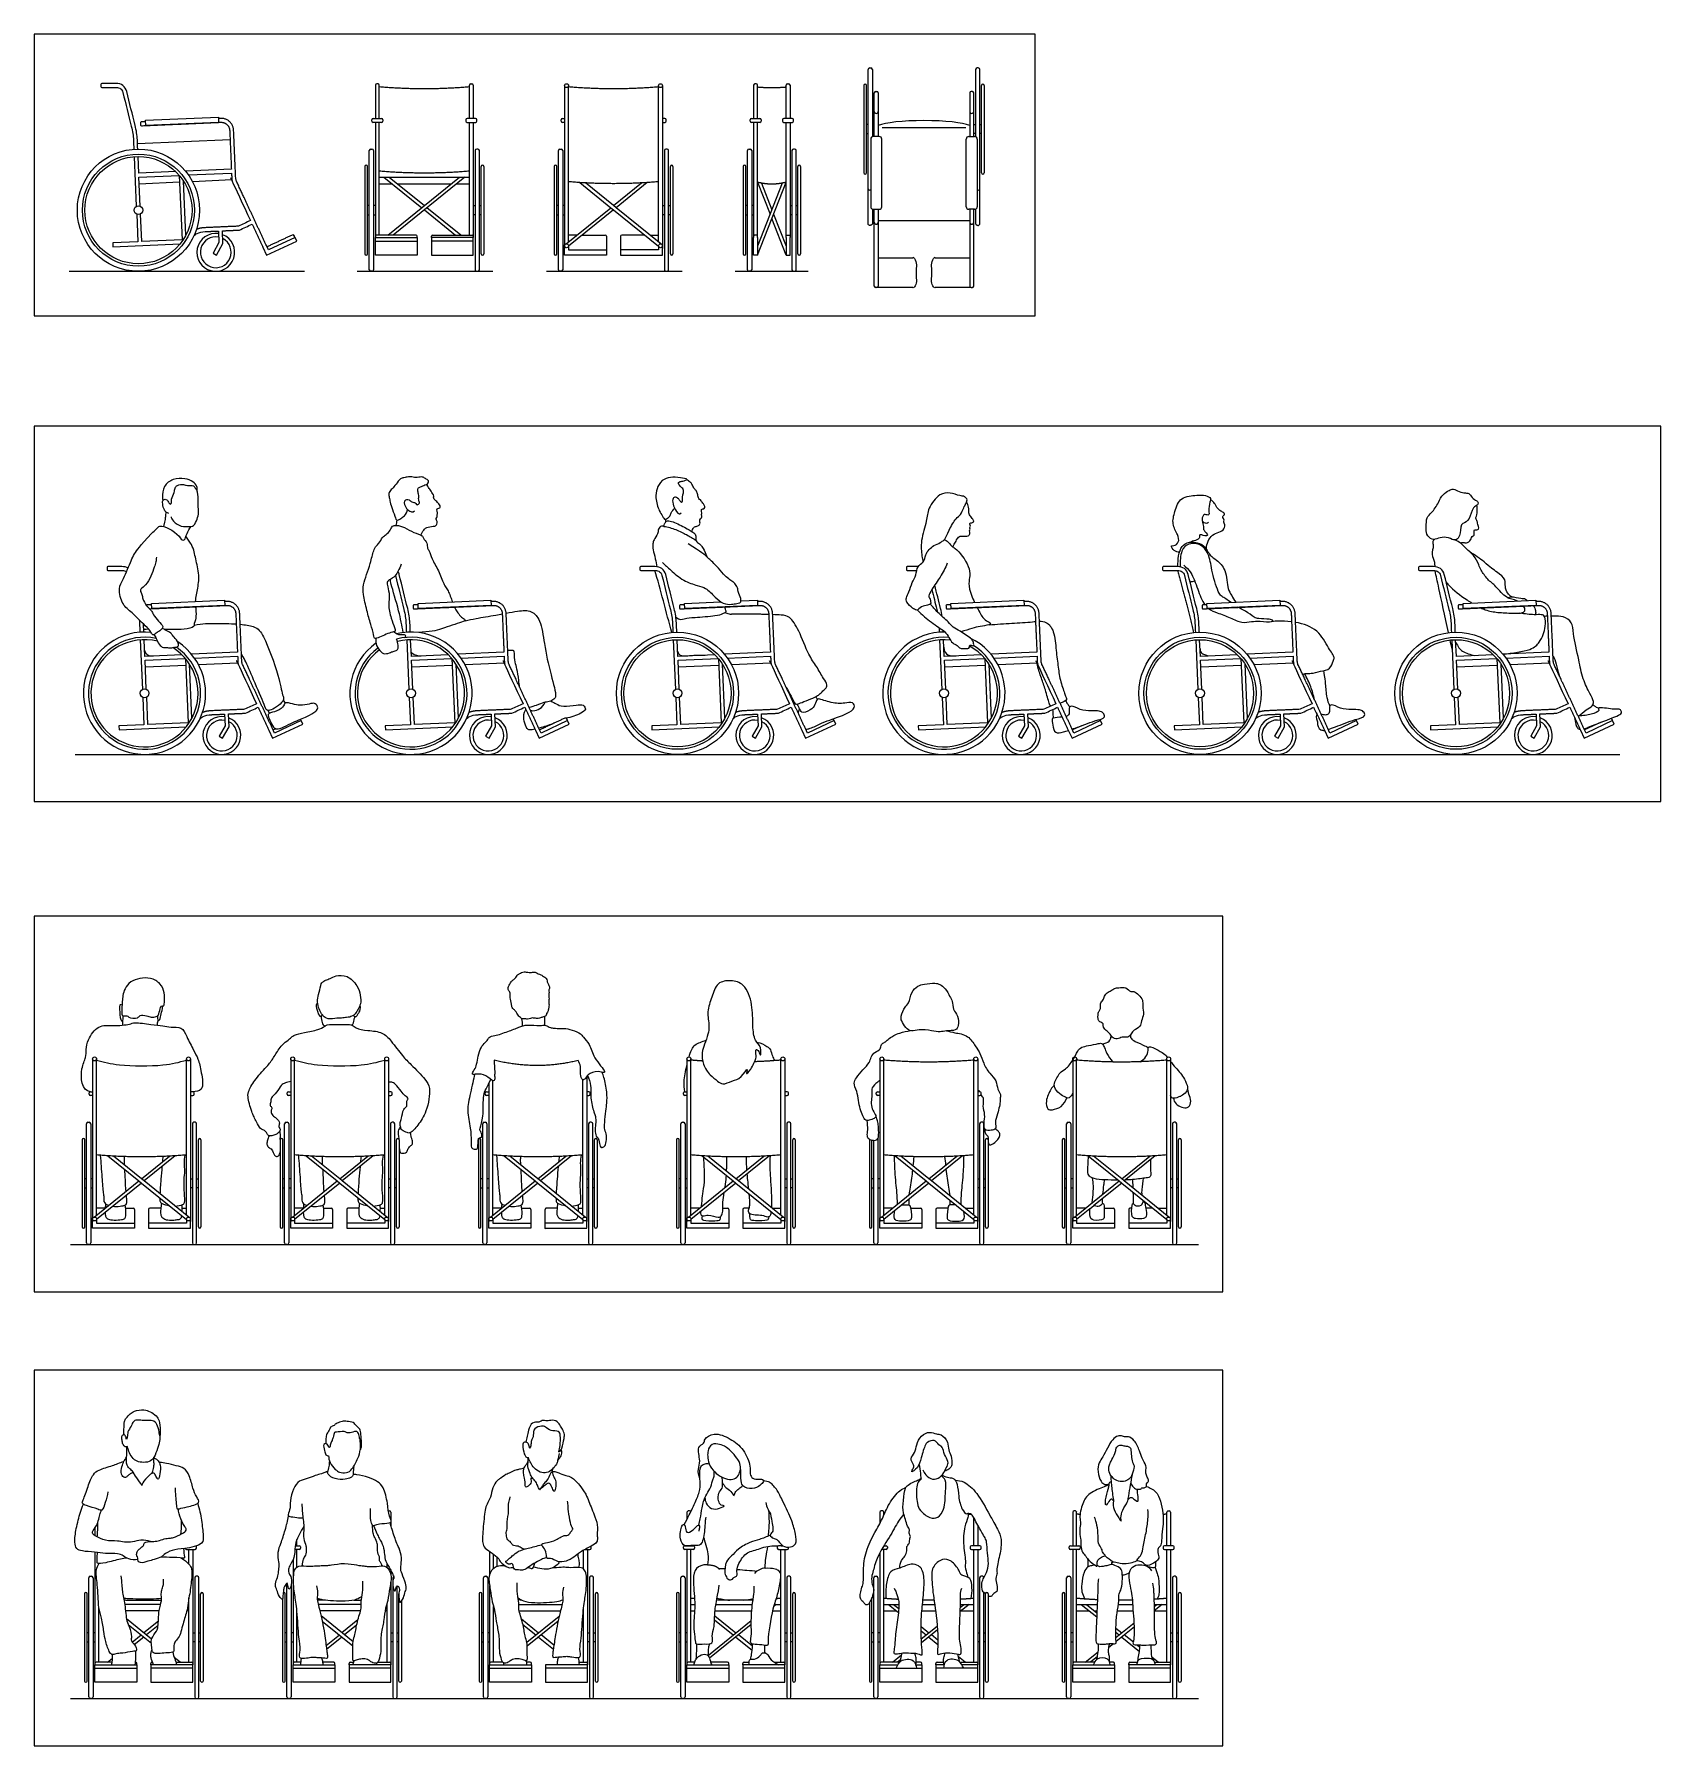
# Model space of a CAD drawing. Header units: millimetres. Extents: x 205.55 to 213.47, y 0.8 to 9.13.
import ezdxf

# ---------------------------------------------------------------- set-up
doc = ezdxf.new("R2010")
doc.units = ezdxf.units.MM
for name, color, linetype, true_color in [('AG-DIAGRAM', 7, 'Continuous', 0xfecc66), ('AG-PEOPLE', 7, 'Continuous', 0x66ccff), ('X-VPRT', 6, 'Continuous', 0xff00ff)]:
    doc.layers.add(name, color=color, linetype=linetype, true_color=true_color)

msp = doc.modelspace()

# ---------------------------------------------------------------- linework, layer by layer
at = {"layer": 'AG-DIAGRAM'}
for p, q in [((205.7487, 5.6275), (213.2729, 5.6275)), ((205.7258, 3.2406), (211.2202, 3.2406)), ((205.7258, 1.0294), (211.2202, 1.0294))]:
    msp.add_line(p, q, dxfattribs=at)
for points in [[(205.719, 7.9804), (206.8649, 7.9804)], [(207.1226, 7.9804), (207.783, 7.9804)], [(208.0445, 7.9804), (208.7049, 7.9804)], [(208.9643, 7.9804), (209.3199, 7.9804)]]:
    msp.add_lwpolyline(points, dxfattribs=at)
at = {"layer": 'AG-PEOPLE'}
for p, q in [((207.2107, 8.7056), (207.2107, 8.1509)), ((207.2298, 8.1568), (207.2298, 8.7056)), ((207.6684, 8.1568), (207.6684, 8.7056)), ((207.6875, 8.7056), (207.6875, 8.1509)), ((209.0534, 8.7056), (209.0534, 8.1509)), ((209.0725, 8.1509), (209.0725, 8.7056)), ((209.2117, 8.1509), (209.2117, 8.7056)), ((209.2308, 8.7056), (209.2308, 8.1509)), ((209.6113, 8.695), (209.6031, 8.695)), ((209.6414, 8.695), (209.632, 8.695)), ((210.1256, 8.695), (210.135, 8.695)), ((210.1556, 8.695), (210.1639, 8.695)), ((209.6031, 8.6506), (209.6113, 8.6506)), ((209.632, 8.6506), (209.6414, 8.6506)), ((210.135, 8.6506), (210.1256, 8.6506)), ((210.1639, 8.6506), (210.1556, 8.6506)), ((206.0353, 8.5382), (206.0459, 8.297)), ((206.509, 8.4776), (206.2856, 8.4678)), ((207.2719, 8.1568), (207.6205, 8.4388)), ((207.2777, 8.4388), (207.4491, 8.3002)), ((207.1807, 8.3003), (207.1724, 8.3003)), ((207.1724, 8.2558), (207.1807, 8.2558)), ((207.2107, 8.3003), (207.2013, 8.3003)), ((207.2013, 8.2558), (207.2107, 8.2558)), ((207.6875, 8.3003), (207.6969, 8.3003)), ((207.6969, 8.2558), (207.6875, 8.2558)), ((207.7175, 8.3003), (207.7258, 8.3003)), ((207.7258, 8.2558), (207.7175, 8.2558)), ((208.1025, 8.3003), (208.0943, 8.3003)), ((208.0943, 8.2558), (208.1025, 8.2558)), ((208.1326, 8.3003), (208.1232, 8.3003)), ((208.1232, 8.2558), (208.1326, 8.2558)), ((208.1407, 8.1139), (208.3583, 8.29)), ((208.6093, 8.3003), (208.6188, 8.3003)), ((208.6188, 8.2558), (208.6093, 8.2558)), ((208.6394, 8.3003), (208.6477, 8.3003)), ((208.6477, 8.2558), (208.6394, 8.2558)), ((209.0234, 8.3003), (209.0151, 8.3003)), ((209.0151, 8.2558), (209.0234, 8.2558)), ((209.0534, 8.3003), (209.044, 8.3003)), ((209.044, 8.2558), (209.0534, 8.2558)), ((209.2308, 8.3003), (209.2402, 8.3003)), ((209.2402, 8.2558), (209.2308, 8.2558)), ((209.2608, 8.3003), (209.2691, 8.3003)), ((209.2691, 8.2558), (209.2608, 8.2558)), ((208.1326, 8.0592), (208.1326, 8.1098)), ((208.1937, 8.1568), (208.1517, 8.1568)), ((208.3367, 8.1449), (208.3367, 8.0592)), ((208.4053, 8.1449), (208.4053, 8.0592)), ((208.5482, 8.1568), (208.5903, 8.1568)), ((208.6093, 8.0592), (208.6093, 8.1098)), ((208.3367, 8.0592), (208.1326, 8.0592)), ((208.4053, 8.0592), (208.6093, 8.0592)), ((206.0825, 6.2228), (206.0807, 6.2628)), ((206.065, 6.1853), (206.0756, 5.9441)), ((207.3633, 6.1853), (207.3738, 5.9441)), ((208.6616, 6.1853), (208.6721, 5.9441)), ((209.9572, 6.2443), (209.9582, 6.222)), ((209.9598, 6.1853), (209.9703, 5.9441)), ((209.9773, 6.2228), (209.9769, 6.2314)), ((211.2073, 6.1853), (211.2178, 5.9441)), ((212.4547, 6.1853), (212.4653, 5.9441)), ((206.5387, 6.1247), (206.3153, 6.1149)), ((207.837, 6.1247), (207.6135, 6.1149)), ((209.1352, 6.1247), (208.9118, 6.1149)), ((210.4335, 6.1247), (210.2101, 6.1149)), ((211.6809, 6.1247), (211.4575, 6.1149)), ((212.9284, 6.1247), (212.705, 6.1149)), ((206.6942, 5.8272), (206.6876, 5.8413)), ((206.7613, 5.8913), (206.7712, 5.8773)), ((206.725, 5.7525), (206.7123, 5.7466)), ((206.8489, 5.7921), (206.8457, 5.7988)), ((209.3206, 5.7521), (209.3088, 5.7466)), ((210.6512, 5.7672), (210.6071, 5.7466)), ((210.7437, 5.7921), (210.7411, 5.7976)), ((211.9911, 5.7921), (211.9884, 5.7979)), ((213.1828, 5.7843), (213.102, 5.7466)), ((205.803, 3.5605), (205.7947, 3.5605)), ((205.7947, 3.516), (205.803, 3.516)), ((205.833, 3.5605), (205.8236, 3.5605)), ((205.8236, 3.516), (205.833, 3.516)), ((205.8411, 3.3741), (206.0588, 3.5502)), ((206.3098, 3.5605), (206.3192, 3.5605)), ((206.3192, 3.516), (206.3098, 3.516)), ((206.3398, 3.5605), (206.3481, 3.5605)), ((206.3481, 3.516), (206.3398, 3.516)), ((206.7682, 3.5605), (206.7599, 3.5605)), ((206.7599, 3.516), (206.7682, 3.516)), ((206.7982, 3.5605), (206.7888, 3.5605)), ((206.7888, 3.516), (206.7982, 3.516)), ((206.8063, 3.3741), (207.024, 3.5502)), ((207.275, 3.5605), (207.2844, 3.5605)), ((207.2844, 3.516), (207.275, 3.516)), ((207.305, 3.5605), (207.3133, 3.5605)), ((207.3133, 3.516), (207.305, 3.516)), ((207.7334, 3.5605), (207.7251, 3.5605)), ((207.7251, 3.516), (207.7334, 3.516)), ((207.7634, 3.5605), (207.754, 3.5605)), ((207.754, 3.516), (207.7634, 3.516)), ((207.7715, 3.3741), (207.9892, 3.5502)), ((208.2402, 3.5605), (208.2496, 3.5605)), ((208.2496, 3.516), (208.2402, 3.516)), ((208.2702, 3.5605), (208.2785, 3.5605)), ((208.2785, 3.516), (208.2702, 3.516)), ((208.6986, 3.5605), (208.6903, 3.5605)), ((208.6903, 3.516), (208.6986, 3.516)), ((208.7287, 3.5605), (208.7193, 3.5605)), ((208.7193, 3.516), (208.7287, 3.516)), ((208.7368, 3.3741), (208.9544, 3.5502)), ((209.2054, 3.5605), (209.2148, 3.5605)), ((209.2148, 3.516), (209.2054, 3.516)), ((209.2355, 3.5605), (209.2438, 3.5605)), ((209.2438, 3.516), (209.2355, 3.516)), ((209.6384, 3.5605), (209.6301, 3.5605)), ((209.6301, 3.516), (209.6384, 3.516)), ((209.6685, 3.5605), (209.6591, 3.5605)), ((209.6591, 3.516), (209.6685, 3.516)), ((209.6766, 3.3741), (209.8942, 3.5502)), ((210.1452, 3.5605), (210.1546, 3.5605)), ((210.1546, 3.516), (210.1452, 3.516)), ((210.1753, 3.5605), (210.1836, 3.5605)), ((210.1836, 3.516), (210.1753, 3.516)), ((210.5782, 3.5605), (210.5699, 3.5605)), ((210.5699, 3.516), (210.5782, 3.516)), ((210.6083, 3.5605), (210.5989, 3.5605)), ((210.5989, 3.516), (210.6083, 3.516)), ((210.6164, 3.3741), (210.834, 3.5502)), ((210.8466, 3.54), (210.7116, 3.4307)), ((211.085, 3.5605), (211.0944, 3.5605)), ((211.0944, 3.516), (211.085, 3.516)), ((211.1151, 3.5605), (211.1234, 3.5605)), ((211.1234, 3.516), (211.1151, 3.516)), ((205.833, 3.3194), (205.833, 3.37)), ((205.8942, 3.417), (205.8521, 3.417)), ((206.0371, 3.4051), (206.0371, 3.3194)), ((206.1057, 3.4051), (206.1057, 3.3194)), ((206.2695, 3.417), (206.2907, 3.417)), ((206.3098, 3.3194), (206.3098, 3.37)), ((206.7982, 3.3194), (206.7982, 3.37)), ((206.8594, 3.417), (206.8173, 3.417)), ((207.0023, 3.4051), (207.0023, 3.3194)), ((207.0709, 3.4051), (207.0709, 3.3194)), ((207.2347, 3.417), (207.2559, 3.417)), ((207.275, 3.3194), (207.275, 3.37)), ((207.7634, 3.3194), (207.7634, 3.37)), ((207.8246, 3.417), (207.7825, 3.417)), ((207.9675, 3.4051), (207.9675, 3.3194)), ((208.1999, 3.417), (208.2211, 3.417)), ((208.7287, 3.3194), (208.7287, 3.37)), ((208.7898, 3.417), (208.7477, 3.417)), ((208.9327, 3.4051), (208.9327, 3.3194)), ((209.0014, 3.4051), (209.0014, 3.3194)), ((209.1443, 3.417), (209.1864, 3.417)), ((209.2054, 3.3194), (209.2054, 3.37)), ((209.6685, 3.3194), (209.6685, 3.37)), ((209.7296, 3.417), (209.6875, 3.417)), ((209.8725, 3.4051), (209.8725, 3.3194)), ((209.9412, 3.4051), (209.9412, 3.3194)), ((210.0841, 3.417), (210.1262, 3.417)), ((210.1452, 3.3194), (210.1452, 3.37)), ((210.6083, 3.3194), (210.6083, 3.37)), ((210.6694, 3.417), (210.6273, 3.417)), ((210.8123, 3.4051), (210.8123, 3.3194)), ((210.881, 3.4051), (210.881, 3.3194)), ((210.9986, 3.417), (210.9643, 3.417)), ((211.0239, 3.417), (211.066, 3.417)), ((211.085, 3.3194), (211.085, 3.37)), ((206.0371, 3.3194), (205.833, 3.3194)), ((206.1057, 3.3194), (206.3098, 3.3194)), ((207.0023, 3.3194), (206.7982, 3.3194)), ((207.0709, 3.3194), (207.275, 3.3194)), ((207.9675, 3.3194), (207.7634, 3.3194)), ((208.9327, 3.3194), (208.7287, 3.3194)), ((209.0014, 3.3194), (209.2054, 3.3194)), ((209.8725, 3.3194), (209.6685, 3.3194)), ((209.9412, 3.3194), (210.1452, 3.3194)), ((210.8123, 3.3194), (210.6083, 3.3194)), ((210.881, 3.3194), (211.085, 3.3194)), ((205.8443, 1.8596), (205.8443, 1.8224)), ((207.2862, 1.8881), (207.2862, 1.8724)), ((210.1262, 1.7737), (210.1262, 1.9104)), ((210.1452, 1.8738), (210.1452, 1.7737)), ((206.302, 1.6834), (206.302, 1.7546)), ((206.321, 1.7546), (206.321, 1.1999)), ((206.8285, 1.7737), (206.8285, 1.8037)), ((206.8285, 1.6691), (206.8285, 1.7546)), ((208.2249, 1.66), (208.2249, 1.7514)), ((208.244, 1.7546), (208.244, 1.1999)), ((208.7287, 1.7546), (208.7287, 1.1999)), ((208.7477, 1.7737), (208.7477, 1.7741)), ((208.7477, 1.2058), (208.7477, 1.7546)), ((209.1864, 1.2058), (209.1864, 1.7546)), ((209.2054, 1.7546), (209.2054, 1.1999)), ((209.6875, 1.2058), (209.6875, 1.7546)), ((210.1262, 1.2058), (210.1262, 1.7546)), ((210.1452, 1.7546), (210.1452, 1.1999)), ((210.6083, 1.7546), (210.6083, 1.1999)), ((210.6273, 1.2058), (210.6273, 1.7546)), ((211.066, 1.2058), (211.066, 1.7546)), ((211.085, 1.7546), (211.085, 1.1999)), ((205.8443, 1.7415), (205.8443, 1.1999)), ((206.8095, 1.706), (206.8095, 1.1999)), ((207.2672, 1.6676), (207.2672, 1.686)), ((207.7673, 1.745), (207.7673, 1.6336)), ((207.7863, 1.662), (207.7863, 1.7317)), ((209.6685, 1.7403), (209.6685, 1.1999)), ((210.9626, 1.6768), (210.9677, 1.6778)), ((207.2862, 1.6532), (207.2862, 1.6309)), ((207.2862, 1.6019), (207.2862, 1.1999)), ((206.302, 1.2058), (206.302, 1.5194)), ((207.7673, 1.5787), (207.7673, 1.1999)), ((208.1241, 1.5103), (208.1241, 1.5103)), ((205.8633, 1.2058), (205.8633, 1.4721)), ((206.1205, 1.3186), (205.9979, 1.4177)), ((206.8285, 1.2058), (206.8285, 1.4554)), ((207.1021, 1.3054), (206.9463, 1.4313)), ((207.2672, 1.2058), (207.2672, 1.4937)), ((207.7863, 1.2058), (207.7863, 1.4783)), ((207.9486, 1.3031), (208.1063, 1.4307)), ((208.2249, 1.2058), (208.2249, 1.4697)), ((208.864, 1.4326), (208.967, 1.3492)), ((209.7354, 1.4879), (209.7608, 1.4673)), ((210.0604, 1.4734), (210.0783, 1.4879)), ((210.6752, 1.4879), (210.726, 1.4468)), ((211.0043, 1.4767), (211.0181, 1.4879)), ((205.8142, 1.3493), (205.8059, 1.3493)), ((205.8443, 1.3493), (205.8348, 1.3493)), ((206.1531, 1.4062), (206.0826, 1.3492)), ((206.321, 1.3493), (206.3304, 1.3493)), ((206.3511, 1.3493), (206.3593, 1.3493)), ((206.7794, 1.3493), (206.7711, 1.3493)), ((206.8095, 1.3493), (206.8, 1.3493)), ((207.1254, 1.4119), (207.0478, 1.3492)), ((207.2862, 1.3493), (207.2956, 1.3493)), ((207.3163, 1.3493), (207.3245, 1.3493)), ((207.7372, 1.3493), (207.7289, 1.3493)), ((207.7673, 1.3493), (207.7578, 1.3493)), ((207.9222, 1.4167), (208.0056, 1.3492)), ((208.244, 1.3493), (208.2534, 1.3493)), ((208.274, 1.3493), (208.2823, 1.3493)), ((208.6986, 1.3493), (208.6903, 1.3493)), ((208.7287, 1.3493), (208.7193, 1.3493)), ((208.833, 1.2408), (209.0421, 1.4099)), ((209.2054, 1.3493), (209.2148, 1.3493)), ((209.2355, 1.3493), (209.2438, 1.3493)), ((209.6384, 1.3493), (209.6301, 1.3493)), ((209.6685, 1.3493), (209.6591, 1.3493)), ((209.8694, 1.3795), (209.9068, 1.3492)), ((209.8705, 1.3198), (209.948, 1.3825)), ((210.1452, 1.3493), (210.1546, 1.3493)), ((210.1753, 1.3493), (210.1836, 1.3493)), ((210.5782, 1.3493), (210.5699, 1.3493)), ((210.6083, 1.3493), (210.5989, 1.3493)), ((210.8178, 1.3259), (210.9079, 1.3987)), ((210.8184, 1.3721), (210.8466, 1.3492)), ((211.085, 1.3493), (211.0944, 1.3493)), ((211.1151, 1.3493), (211.1234, 1.3493)), ((205.8059, 1.3049), (205.8142, 1.3049)), ((205.8348, 1.3049), (205.8443, 1.3049)), ((206.3304, 1.3049), (206.321, 1.3049)), ((206.3593, 1.3049), (206.3511, 1.3049)), ((206.7711, 1.3049), (206.7794, 1.3049)), ((206.8, 1.3049), (206.8095, 1.3049)), ((207.2956, 1.3049), (207.2862, 1.3049)), ((207.3245, 1.3049), (207.3163, 1.3049)), ((207.7289, 1.3049), (207.7372, 1.3049)), ((207.7578, 1.3049), (207.7673, 1.3049)), ((208.2534, 1.3049), (208.244, 1.3049)), ((208.2823, 1.3049), (208.274, 1.3049)), ((208.6903, 1.3049), (208.6986, 1.3049)), ((208.7193, 1.3049), (208.7287, 1.3049)), ((209.2148, 1.3049), (209.2054, 1.3049)), ((209.2438, 1.3049), (209.2355, 1.3049)), ((209.6301, 1.3049), (209.6384, 1.3049)), ((209.6591, 1.3049), (209.6685, 1.3049)), ((210.1546, 1.3049), (210.1452, 1.3049)), ((210.1836, 1.3049), (210.1753, 1.3049)), ((210.5699, 1.3049), (210.5782, 1.3049)), ((210.5989, 1.3049), (210.6083, 1.3049)), ((210.6694, 1.2058), (210.7324, 1.2568)), ((211.0944, 1.3049), (211.085, 1.3049)), ((211.1234, 1.3049), (211.1151, 1.3049)), ((206.2599, 1.2058), (206.2304, 1.2297)), ((209.7296, 1.2058), (209.7746, 1.2422))]:
    msp.add_line(p, q, dxfattribs=at)
for points in [[(208.1326, 8.8841), (208.1326, 8.7246), (208.1326, 8.0918)], [(208.1517, 8.1228), (208.1517, 8.7246), (208.1517, 8.8841)], [(208.5903, 8.1228), (208.5903, 8.7246), (208.5903, 8.8841)], [(208.6093, 8.8841), (208.6093, 8.7246), (208.6093, 8.0918)], [(209.6804, 8.6799), (210.0866, 8.6799)], [(206.0516, 8.6028), (206.5027, 8.6225)], [(206.2376, 8.4657), (206.0579, 8.4579), (206.0544, 8.539)], [(206.0649, 8.2979), (206.0587, 8.4388), (206.2554, 8.4474), (206.2691, 8.1339), (206.0724, 8.1253), (206.0666, 8.2591)], [(206.2872, 8.1565), (206.2757, 8.4193)], [(206.2997, 8.4494), (206.5098, 8.4585)], [(206.3188, 8.4183), (206.5112, 8.4267)], [(207.2298, 8.4388), (207.6684, 8.4388)], [(207.2524, 8.4388), (207.4365, 8.29)], [(207.6458, 8.4388), (207.2971, 8.1568)], [(206.0601, 8.407), (206.2568, 8.4156)], [(206.2758, 8.4164), (206.2775, 8.4165)], [(207.2298, 8.407), (207.2918, 8.407)], [(207.317, 8.407), (207.5812, 8.407)], [(207.6064, 8.407), (207.6684, 8.407)], [(208.2071, 8.4123), (208.3583, 8.29), (208.371, 8.2797), (208.5903, 8.1023), (208.5903, 8.0845), (208.4053, 8.0845)], [(208.6012, 8.1139), (208.3836, 8.29), (208.371, 8.3002), (208.2344, 8.4107)], [(208.371, 8.3002), (208.5076, 8.4107)], [(208.5348, 8.4123), (208.3836, 8.29)], [(209.0725, 8.0592), (209.2117, 8.4141)], [(209.0725, 8.4141), (209.1336, 8.2584)], [(209.1929, 8.4096), (209.0725, 8.1027)], [(209.0913, 8.4096), (209.1421, 8.2802)], [(206.0476, 8.2582), (206.0534, 8.1245), (205.9311, 8.1191), (205.9319, 8.1001), (206.2595, 8.1144)], [(207.4491, 8.2797), (207.6011, 8.1568)], [(207.6263, 8.1568), (207.4617, 8.29)], [(208.371, 8.2797), (208.1517, 8.1023), (208.1517, 8.0845), (208.3367, 8.0845)], [(209.1506, 8.2584), (209.2117, 8.1027)], [(206.4462, 8.1765), (206.4486, 8.1197), (206.4199, 8.069), (206.4364, 8.0596)], [(206.4364, 8.0596), (206.4679, 8.115), (206.4652, 8.1774)], [(209.2117, 8.0592), (209.1421, 8.2366)], [(210.1065, 8.2264), (209.8835, 8.2264), (209.6605, 8.2264)], [(206.6621, 8.0984), (206.6804, 8.0592), (206.8272, 8.1277), (206.8192, 8.1449)], [(206.8192, 8.1449), (206.6896, 8.0845), (206.6793, 8.1065)], [(207.2107, 8.1277), (207.4148, 8.1277)], [(207.6875, 8.1277), (207.4834, 8.1277)], [(209.0725, 8.1449), (209.0725, 8.0592), (209.0534, 8.0592), (209.0534, 8.1449)], [(209.2117, 8.1449), (209.2117, 8.0592), (209.2308, 8.0592), (209.2308, 8.1449)], [(208.9917, 6.3746), (209.0718, 6.3781), (209.0729, 6.3527), (208.7177, 6.3372), (208.7166, 6.3626), (208.8934, 6.3703)], [(206.2673, 6.1128), (206.0876, 6.105), (206.0841, 6.1861)], [(207.5656, 6.1128), (207.3859, 6.105), (207.3823, 6.1861)], [(208.8638, 6.1128), (208.6841, 6.105), (208.6806, 6.1861)], [(210.1621, 6.1128), (209.9824, 6.105), (209.9789, 6.1861)], [(211.4095, 6.1128), (211.2299, 6.105), (211.2263, 6.1861)], [(212.657, 6.1128), (212.4773, 6.105), (212.4738, 6.1861)], [(206.0946, 5.945), (206.0884, 6.0859), (206.2851, 6.0945), (206.2988, 5.781), (206.1021, 5.7724), (206.0963, 5.9062)], [(206.3294, 6.0965), (206.5395, 6.1056)], [(207.3929, 5.945), (207.3867, 6.0859), (207.5834, 6.0945), (207.5971, 5.781), (207.4004, 5.7724), (207.3946, 5.9062)], [(207.6276, 6.0965), (207.8378, 6.1056)], [(208.6911, 5.945), (208.685, 6.0859), (208.8816, 6.0945), (208.8953, 5.781), (208.6987, 5.7724), (208.6928, 5.9062)], [(208.9259, 6.0965), (209.1361, 6.1056)], [(209.9894, 5.945), (209.9832, 6.0859), (210.1799, 6.0945), (210.1936, 5.781), (209.9969, 5.7724), (209.9911, 5.9062)], [(210.2241, 6.0965), (210.4343, 6.1056)], [(211.2368, 5.945), (211.2307, 6.0859), (211.4273, 6.0945), (211.441, 5.781), (211.2444, 5.7724), (211.2385, 5.9062)], [(211.4716, 6.0965), (211.6818, 6.1056)], [(212.4843, 5.945), (212.4781, 6.0859), (212.6748, 6.0945), (212.6885, 5.781), (212.4918, 5.7724), (212.486, 5.9062)], [(212.7191, 6.0965), (212.9292, 6.1056)], [(206.0898, 6.0541), (206.2865, 6.0627)], [(206.3169, 5.8036), (206.3054, 6.0664)], [(206.3055, 6.0635), (206.3072, 6.0636)], [(206.3485, 6.0654), (206.5409, 6.0738)], [(207.3881, 6.0541), (207.5848, 6.0627)], [(207.6151, 5.8036), (207.6037, 6.0664)], [(207.6038, 6.0635), (207.6054, 6.0636)], [(207.6468, 6.0654), (207.8392, 6.0738)], [(208.6864, 6.0541), (208.883, 6.0627)], [(208.9134, 5.8036), (208.9019, 6.0664)], [(208.902, 6.0635), (208.9037, 6.0636)], [(208.945, 6.0654), (209.1374, 6.0738)], [(209.9846, 6.0541), (210.1813, 6.0627)], [(210.2117, 5.8036), (210.2002, 6.0664)], [(210.2003, 6.0635), (210.2019, 6.0636)], [(210.2433, 6.0654), (210.4357, 6.0738)], [(211.2321, 6.0541), (211.4287, 6.0627)], [(211.4591, 5.8036), (211.4476, 6.0664)], [(211.4478, 6.0635), (211.4494, 6.0636)], [(211.4907, 6.0654), (211.6832, 6.0738)], [(212.4795, 6.0541), (212.6762, 6.0627)], [(212.7066, 5.8036), (212.6951, 6.0664)], [(212.6952, 6.0635), (212.6969, 6.0636)], [(212.7382, 6.0654), (212.9306, 6.0738)], [(206.0773, 5.9053), (206.0831, 5.7716), (205.9608, 5.7662), (205.9616, 5.7472), (206.2892, 5.7615)], [(207.3755, 5.9053), (207.3814, 5.7716), (207.259, 5.7662), (207.2599, 5.7472), (207.5875, 5.7615)], [(208.6738, 5.9053), (208.6796, 5.7716), (208.5573, 5.7662), (208.5581, 5.7472), (208.8857, 5.7615)], [(209.972, 5.9053), (209.9779, 5.7716), (209.8556, 5.7662), (209.8564, 5.7472), (210.184, 5.7615)], [(211.2195, 5.9053), (211.2253, 5.7716), (211.103, 5.7662), (211.1039, 5.7472), (211.4315, 5.7615)], [(212.467, 5.9053), (212.4728, 5.7716), (212.3505, 5.7662), (212.3513, 5.7472), (212.6789, 5.7615)], [(206.4759, 5.8236), (206.4783, 5.7668), (206.4496, 5.7161), (206.4661, 5.7067)], [(206.4661, 5.7067), (206.4976, 5.7622), (206.4949, 5.8245)], [(206.6918, 5.7455), (206.7101, 5.7063), (206.8569, 5.7748), (206.8489, 5.7921)], [(206.8489, 5.7921), (206.7193, 5.7316), (206.7091, 5.7536)], [(207.7742, 5.8236), (207.7766, 5.7668), (207.7478, 5.7161), (207.7644, 5.7067)], [(207.7644, 5.7067), (207.7958, 5.7622), (207.7932, 5.8245)], [(207.99, 5.7455), (208.0083, 5.7063), (208.1552, 5.7748), (208.1471, 5.7921)], [(208.1471, 5.7921), (208.0175, 5.7316), (208.0073, 5.7536)], [(209.0724, 5.8236), (209.0748, 5.7668), (209.0461, 5.7161), (209.0627, 5.7067)], [(209.0627, 5.7067), (209.0941, 5.7622), (209.0915, 5.8245)], [(209.2883, 5.7455), (209.3066, 5.7063), (209.4535, 5.7748), (209.4454, 5.7921)], [(209.4454, 5.7921), (209.3158, 5.7316), (209.3056, 5.7536)], [(210.3707, 5.8236), (210.3731, 5.7668), (210.3444, 5.7161), (210.3609, 5.7067)], [(210.3609, 5.7067), (210.3924, 5.7622), (210.3897, 5.8245)], [(210.5866, 5.7455), (210.6049, 5.7063), (210.7517, 5.7748), (210.7437, 5.7921)], [(210.7437, 5.7921), (210.6141, 5.7316), (210.6038, 5.7536)], [(211.6181, 5.8236), (211.6206, 5.7668), (211.5918, 5.7161), (211.6084, 5.7067)], [(211.6084, 5.7067), (211.6398, 5.7622), (211.6372, 5.8245)], [(211.834, 5.7455), (211.8523, 5.7063), (211.9992, 5.7748), (211.9911, 5.7921)], [(211.9911, 5.7921), (211.8615, 5.7316), (211.8513, 5.7536)], [(212.8656, 5.8236), (212.868, 5.7668), (212.8393, 5.7161), (212.8559, 5.7067)], [(212.8559, 5.7067), (212.8873, 5.7622), (212.8846, 5.8245)], [(213.0815, 5.7455), (213.0998, 5.7063), (213.2466, 5.7748), (213.2386, 5.7921)], [(213.2386, 5.7921), (213.109, 5.7316), (213.0988, 5.7536)], [(205.833, 4.1443), (205.833, 3.9848), (205.833, 3.352)], [(205.8521, 3.383), (205.8521, 3.9848), (205.8521, 4.1443)], [(206.2907, 3.383), (206.2907, 3.9848), (206.2907, 4.1443)], [(206.3098, 4.1443), (206.3098, 3.9848), (206.3098, 3.352)], [(206.7982, 4.1443), (206.7982, 3.9848), (206.7982, 3.352)], [(206.8173, 3.383), (206.8173, 3.9848), (206.8173, 4.1443)], [(207.2559, 3.383), (207.2559, 3.9848), (207.2559, 4.1443)], [(207.275, 4.1443), (207.275, 3.9848), (207.275, 3.352)], [(208.7287, 4.1443), (208.7287, 3.9848), (208.7287, 3.352)], [(208.7477, 3.383), (208.7477, 3.9848), (208.7477, 4.1443)], [(209.1864, 3.383), (209.1864, 3.9848), (209.1864, 4.1443)], [(209.2054, 4.1443), (209.2054, 3.9848), (209.2054, 3.352)], [(209.6685, 4.1443), (209.6685, 3.9848), (209.6685, 3.352)], [(209.6875, 3.383), (209.6875, 3.9848), (209.6875, 4.1443)], [(210.1262, 3.383), (210.1262, 3.9848), (210.1262, 4.1443)], [(210.1452, 4.1443), (210.1452, 3.9848), (210.1452, 3.352)], [(210.6083, 4.1443), (210.6083, 3.9848), (210.6083, 3.352)], [(210.6273, 3.383), (210.6273, 3.9848), (210.6273, 4.1443)], [(211.066, 3.383), (211.066, 3.9848), (211.066, 4.1443)], [(211.085, 4.1443), (211.085, 3.9848), (211.085, 3.352)], [(207.7634, 4.0254), (207.7634, 3.9848), (207.7634, 3.352)], [(207.7825, 3.383), (207.7825, 3.9848), (207.7825, 4.0387)], [(208.2211, 3.383), (208.2211, 3.9848), (208.2211, 4.0431)], [(208.2402, 4.0588), (208.2402, 3.9848), (208.2402, 3.352)], [(205.9076, 3.6725), (206.0588, 3.5502), (206.0714, 3.54), (206.2907, 3.3626), (206.2907, 3.3447), (206.1057, 3.3447)], [(206.3016, 3.3741), (206.084, 3.5502), (206.0714, 3.5604), (205.9348, 3.6709)], [(206.0714, 3.5604), (206.208, 3.6709)], [(206.2352, 3.6725), (206.084, 3.5502)], [(206.8728, 3.6725), (207.024, 3.5502), (207.0366, 3.54), (207.2559, 3.3626), (207.2559, 3.3447), (207.0709, 3.3447)], [(207.2668, 3.3741), (207.0492, 3.5502), (207.0366, 3.5604), (206.9, 3.6709)], [(207.0366, 3.5604), (207.1732, 3.6709)], [(207.2004, 3.6725), (207.0492, 3.5502)], [(207.838, 3.6725), (207.9892, 3.5502), (208.0018, 3.54), (208.2211, 3.3626), (208.2211, 3.3447), (208.0361, 3.3447)], [(208.232, 3.3741), (208.0144, 3.5502), (208.0018, 3.5604), (207.8652, 3.6709)], [(208.0018, 3.5604), (208.1384, 3.6709)], [(208.1656, 3.6725), (208.0144, 3.5502)], [(208.8032, 3.6725), (208.9544, 3.5502), (208.967, 3.54), (209.1864, 3.3626), (209.1864, 3.3447), (209.0014, 3.3447)], [(209.1973, 3.3741), (208.9797, 3.5502), (208.967, 3.5604), (208.8304, 3.6709)], [(208.967, 3.5604), (209.1037, 3.6709)], [(209.1309, 3.6725), (208.9797, 3.5502)], [(209.743, 3.6725), (209.8942, 3.5502), (209.9068, 3.54), (210.1262, 3.3626), (210.1262, 3.3447), (209.9412, 3.3447)], [(210.1371, 3.3741), (209.9195, 3.5502), (209.9068, 3.5604), (209.7702, 3.6709)], [(209.9068, 3.5604), (210.0435, 3.6709)], [(210.0707, 3.6725), (209.9195, 3.5502)], [(210.6828, 3.6725), (210.834, 3.5502), (210.8466, 3.54), (211.066, 3.3626), (211.066, 3.3447), (210.881, 3.3447)], [(211.0769, 3.3741), (210.8593, 3.5502), (210.8466, 3.5604), (210.71, 3.6709)], [(210.8466, 3.5604), (210.9833, 3.6709)], [(211.0105, 3.6725), (210.8593, 3.5502)], [(206.0714, 3.54), (205.8521, 3.3626), (205.8521, 3.3447), (206.0371, 3.3447)], [(207.0366, 3.54), (206.8173, 3.3626), (206.8173, 3.3447), (207.0023, 3.3447)], [(208.0018, 3.54), (207.7825, 3.3626), (207.7825, 3.3447), (207.9675, 3.3447)], [(208.967, 3.54), (208.7477, 3.3626), (208.7477, 3.3447), (208.9327, 3.3447)], [(209.9068, 3.54), (209.6875, 3.3626), (209.6875, 3.3447), (209.8725, 3.3447)], [(210.6919, 3.4148), (210.7116, 3.4307)], [(210.6919, 3.4148), (210.6273, 3.3626), (210.6273, 3.3447), (210.8123, 3.3447)], [(205.8673, 1.456), (205.8633, 1.456)], [(206.1642, 1.4879), (205.9894, 1.4879)], [(206.1571, 1.456), (205.9931, 1.456)], [(206.302, 1.456), (206.2922, 1.456)], [(206.302, 1.4879), (206.2982, 1.4879)], [(207.1415, 1.4879), (206.9322, 1.4879)], [(207.1383, 1.456), (206.9404, 1.456)], [(207.2672, 1.456), (207.2581, 1.456)], [(207.2672, 1.4879), (207.2655, 1.4879)], [(207.7863, 1.456), (207.7917, 1.456)], [(207.9098, 1.4879), (208.1207, 1.4879)], [(207.9112, 1.456), (208.1126, 1.456)], [(208.2234, 1.456), (208.2249, 1.456)], [(208.7477, 1.4879), (208.7663, 1.4879)], [(208.7477, 1.456), (208.7657, 1.456)], [(208.8653, 1.456), (209.0445, 1.456)], [(208.8697, 1.4879), (209.0475, 1.4879)], [(209.1456, 1.456), (209.1864, 1.456)], [(209.1637, 1.4879), (209.1511, 1.4777)], [(209.154, 1.4879), (209.1864, 1.4879)], [(209.6875, 1.4879), (209.7613, 1.4879)], [(209.6875, 1.456), (209.7495, 1.456)], [(209.7102, 1.4879), (209.759, 1.4484)], [(209.8729, 1.456), (209.9404, 1.456)], [(209.8763, 1.4879), (209.9357, 1.4879)], [(210.1035, 1.4879), (210.0598, 1.4525)], [(210.0608, 1.4879), (210.1262, 1.4879)], [(210.0642, 1.456), (210.1262, 1.456)], [(210.6273, 1.4879), (210.7276, 1.4879)], [(210.6273, 1.456), (210.6893, 1.456)], [(210.65, 1.4879), (210.7252, 1.427)], [(210.7146, 1.456), (210.7263, 1.456)], [(210.8256, 1.456), (210.9036, 1.456)], [(210.8307, 1.4879), (210.9016, 1.4879)], [(211.004, 1.456), (211.066, 1.456)], [(211.0041, 1.4879), (211.066, 1.4879)], [(211.0433, 1.4879), (211.0045, 1.4565)], [(206.0068, 1.3902), (206.1191, 1.2993)], [(206.0264, 1.3037), (206.07, 1.339)], [(206.1518, 1.3847), (206.0953, 1.339)], [(206.9516, 1.4066), (207.1006, 1.2861)], [(206.9706, 1.2868), (207.0352, 1.339)], [(207.1193, 1.3866), (207.0605, 1.339)], [(207.9294, 1.3905), (207.993, 1.339)], [(208.1008, 1.4058), (207.9505, 1.2842)], [(208.0804, 1.2887), (208.0182, 1.339)], [(209.042, 1.3894), (208.8389, 1.2252)], [(208.8631, 1.4129), (208.9544, 1.339)], [(209.048, 1.2837), (208.9797, 1.339)], [(209.8695, 1.359), (209.8942, 1.339)], [(209.9492, 1.3631), (209.8715, 1.3002)], [(209.951, 1.3135), (209.9195, 1.339)], [(210.8176, 1.3523), (210.834, 1.339)], [(210.9088, 1.3791), (210.8201, 1.3074)], [(210.9037, 1.303), (210.8593, 1.339)], [(206.0826, 1.3288), (206.036, 1.2911)], [(207.0478, 1.3288), (206.973, 1.2682)], [(208.0056, 1.3288), (208.0778, 1.2704)], [(208.967, 1.3288), (209.0465, 1.2645)], [(209.9068, 1.3288), (209.951, 1.2931)], [(210.8065, 1.2963), (210.7842, 1.2783)], [(210.8466, 1.3288), (210.9334, 1.2586)], [(210.935, 1.2777), (210.9215, 1.2887)], [(205.8443, 1.1767), (206.0483, 1.1767)], [(205.9054, 1.2058), (205.9304, 1.2261)], [(206.321, 1.1767), (206.117, 1.1767)], [(206.8095, 1.1767), (207.0135, 1.1767)], [(207.2862, 1.1767), (207.0822, 1.1767)], [(207.7673, 1.1767), (207.9713, 1.1767)], [(208.244, 1.1767), (208.0399, 1.1767)], [(208.7287, 1.1767), (208.9327, 1.1767)], [(209.2054, 1.1767), (209.0014, 1.1767)], [(209.8434, 1.194), (209.8725, 1.194), (209.8725, 1.1082), (209.6685, 1.1082), (209.6685, 1.194), (209.7568, 1.194)], [(209.6685, 1.1767), (209.8725, 1.1767)], [(209.7697, 1.2179), (209.7549, 1.2058)], [(209.9812, 1.194), (209.9412, 1.194), (209.9412, 1.1082), (210.1452, 1.1082), (210.1452, 1.194), (210.0677, 1.194)], [(210.1452, 1.1767), (209.9412, 1.1767)], [(210.0841, 1.2058), (210.0518, 1.232)], [(210.6083, 1.1767), (210.8123, 1.1767)], [(210.7285, 1.2332), (210.6947, 1.2058)], [(211.085, 1.1767), (210.881, 1.1767)], [(211.0239, 1.2058), (210.9951, 1.2291)]]:
    msp.add_lwpolyline(points, dxfattribs=at)
for points in [[(206.0914, 8.6901), (206.0903, 8.7155), (206.4456, 8.731), (206.4467, 8.7056)], [(207.4148, 8.1449), (207.4148, 8.0592), (207.2107, 8.0592), (207.2107, 8.1449)], [(207.4834, 8.1449), (207.4834, 8.0592), (207.6875, 8.0592), (207.6875, 8.1449)], [(206.1211, 6.3372), (206.12, 6.3626), (206.4753, 6.3781), (206.4764, 6.3527)], [(207.4194, 6.3372), (207.4183, 6.3626), (207.7736, 6.3781), (207.7747, 6.3527)], [(210.0159, 6.3372), (210.0148, 6.3626), (210.3701, 6.3781), (210.3712, 6.3527)], [(211.2634, 6.3372), (211.2623, 6.3626), (211.6175, 6.3781), (211.6186, 6.3527)], [(212.5108, 6.3372), (212.5097, 6.3626), (212.865, 6.3781), (212.8661, 6.3527)], [(206.0483, 1.194), (206.0483, 1.1082), (205.8443, 1.1082), (205.8443, 1.194)], [(206.117, 1.194), (206.117, 1.1082), (206.321, 1.1082), (206.321, 1.194)], [(207.0135, 1.194), (207.0135, 1.1082), (206.8095, 1.1082), (206.8095, 1.194)], [(207.0822, 1.194), (207.0822, 1.1082), (207.2862, 1.1082), (207.2862, 1.194)], [(207.9713, 1.194), (207.9713, 1.1082), (207.7673, 1.1082), (207.7673, 1.194)], [(208.0399, 1.194), (208.0399, 1.1082), (208.244, 1.1082), (208.244, 1.194)], [(208.9327, 1.194), (208.9327, 1.1082), (208.7287, 1.1082), (208.7287, 1.194)], [(209.0014, 1.194), (209.0014, 1.1082), (209.2054, 1.1082), (209.2054, 1.194)], [(210.8123, 1.194), (210.8123, 1.1082), (210.6083, 1.1082), (210.6083, 1.194)], [(210.881, 1.194), (210.881, 1.1082), (211.085, 1.1082), (211.085, 1.194)]]:
    msp.add_lwpolyline(points, close=True, dxfattribs=at)
for centre, radius in [((208.1421, 8.8841), 0.00952), ((208.5998, 8.8841), 0.00952), ((206.0562, 8.278), 0.2977), ((206.0562, 8.278), 0.2729), ((206.0562, 8.278), 0.261), ((206.0562, 8.278), 0.0216), ((208.1421, 8.1045), 0.00952), ((208.5998, 8.1045), 0.00952), ((208.6825, 5.9252), 0.2977), ((208.6825, 5.9252), 0.2729), ((208.6825, 5.9252), 0.261), ((211.2282, 5.9252), 0.2977), ((211.2282, 5.9252), 0.2729), ((211.2282, 5.9252), 0.261), ((212.4756, 5.9252), 0.2977), ((212.4756, 5.9252), 0.2729), ((212.4756, 5.9252), 0.261), ((206.0859, 5.9252), 0.0216), ((207.3842, 5.9252), 0.0216), ((208.6825, 5.9252), 0.0216), ((209.9807, 5.9252), 0.0216), ((211.2282, 5.9252), 0.0216), ((212.4756, 5.9252), 0.0216), ((205.8426, 4.1443), 0.00952), ((206.3002, 4.1443), 0.00952), ((206.8078, 4.1443), 0.00952), ((207.2654, 4.1443), 0.00952), ((208.7382, 4.1443), 0.00952), ((209.1959, 4.1443), 0.00952), ((209.678, 4.1443), 0.00952), ((210.1357, 4.1443), 0.00952), ((210.6178, 4.1443), 0.00952), ((211.0755, 4.1443), 0.00952), ((205.8426, 3.3647), 0.00952), ((206.3002, 3.3647), 0.00952), ((206.8078, 3.3647), 0.00952), ((207.2654, 3.3647), 0.00952), ((207.773, 3.3647), 0.00952), ((208.2306, 3.3647), 0.00952), ((208.7382, 3.3647), 0.00952), ((209.1959, 3.3647), 0.00952), ((209.678, 3.3647), 0.00952), ((210.1357, 3.3647), 0.00952), ((210.6178, 3.3647), 0.00952), ((211.0755, 3.3647), 0.00952)]:
    msp.add_circle(centre, radius, dxfattribs=at)
for centre, radius, start, end in [((209.6188, 8.963), 0.00748, 90, 180), ((209.6245, 8.963), 0.00748, 0, 90), ((210.1425, 8.963), 0.00748, 90, 180), ((210.1481, 8.963), 0.00748, 0, 90), ((205.8775, 8.8907), 0.00416, 90, 180), ((205.8775, 8.88), 0.00416, 180, 270), ((207.2171, 8.8873), 0.00635, 90, 180), ((207.2234, 8.8873), 0.00635, 0, 90), ((207.6748, 8.8873), 0.00635, 90, 180), ((207.6811, 8.8873), 0.00635, 360, 90), ((209.0598, 8.8873), 0.00635, 90, 180), ((209.0661, 8.8873), 0.00635, 0, 90), ((209.2181, 8.8873), 0.00635, 90, 180), ((209.2244, 8.8873), 0.00635, 360, 90), ((209.5967, 8.8853), 0.00635, 90, 180), ((209.5967, 8.8853), 0.00635, 0, 90), ((209.6478, 8.8494), 0.00635, 90, 180), ((209.6541, 8.8494), 0.00635, 360, 90), ((210.1129, 8.8494), 0.00635, 90, 180), ((210.1192, 8.8494), 0.00635, 0, 90), ((210.1703, 8.8853), 0.00635, 90, 180), ((210.1703, 8.8853), 0.00635, 0, 90), ((209.6509, 8.7586), 0.00952, 180, 0), ((210.116, 8.7586), 0.00952, 180, 0), ((206.0698, 8.7047), 0.00356, 92.5, 182.5), ((206.0703, 8.6927), 0.00356, 182.5, 272.5), ((207.1996, 8.7183), 0.00635, 90, 180), ((207.1996, 8.7119), 0.00635, 180, 270), ((207.2409, 8.7183), 0.00635, 0, 90), ((207.2409, 8.7119), 0.00635, 270, 0), ((207.6573, 8.7183), 0.00635, 90, 180), ((207.6573, 8.7119), 0.00635, 180, 270), ((207.6986, 8.7183), 0.00635, 360, 90), ((207.6986, 8.7119), 0.00635, 270, 0), ((208.1215, 8.7183), 0.00635, 90, 180), ((208.1215, 8.7119), 0.00635, 180, 270), ((208.6204, 8.7183), 0.00635, 360, 90), ((208.6204, 8.7119), 0.00635, 270, 0), ((209.0423, 8.7183), 0.00635, 90, 180), ((209.0423, 8.7119), 0.00635, 180, 270), ((209.0836, 8.7183), 0.00635, 0, 90), ((209.0836, 8.7119), 0.00635, 270, 0), ((209.2006, 8.7183), 0.00635, 90, 180), ((209.2006, 8.7119), 0.00635, 180, 270), ((209.2419, 8.7183), 0.00635, 360, 90), ((209.2419, 8.7119), 0.00635, 270, 0), ((209.6366, 8.624), 0.0127, 90, 180), ((209.6652, 8.624), 0.0127, 0, 90), ((210.1017, 8.624), 0.0127, 90, 180), ((210.1303, 8.624), 0.0127, 0, 90), ((207.1882, 8.5682), 0.00748, 90, 180), ((207.1938, 8.5682), 0.00748, 0, 90), ((207.7044, 8.5682), 0.00748, 90, 180), ((207.7101, 8.5682), 0.00748, 0, 90), ((208.11, 8.5682), 0.00748, 90, 180), ((208.1157, 8.5682), 0.00748, 0, 90), ((208.6262, 8.5682), 0.00748, 90, 180), ((208.6319, 8.5682), 0.00748, 0, 90), ((209.0309, 8.5682), 0.00748, 90, 180), ((209.0365, 8.5682), 0.00748, 0, 90), ((209.2477, 8.5682), 0.00748, 90, 180), ((209.2533, 8.5682), 0.00748, 0, 90), ((207.166, 8.4905), 0.00635, 90, 180), ((207.166, 8.4905), 0.00635, 0, 90), ((207.7322, 8.4905), 0.00635, 90, 180), ((207.7322, 8.4905), 0.00635, 0, 90), ((208.0879, 8.4905), 0.00635, 90, 180), ((208.0879, 8.4905), 0.00635, 0, 90), ((208.654, 8.4905), 0.00635, 90, 180), ((208.654, 8.4905), 0.00635, 0, 90), ((209.0087, 8.4905), 0.00635, 90, 180), ((209.0087, 8.4905), 0.00635, 0, 90), ((209.2754, 8.4905), 0.00635, 90, 180), ((209.2754, 8.4905), 0.00635, 0, 90), ((209.5967, 8.4603), 0.00635, 180, 270), ((209.5967, 8.4603), 0.00635, 270, 0), ((210.1703, 8.4603), 0.00635, 180, 270), ((210.1703, 8.4603), 0.00635, 270, 0), ((209.6188, 8.3826), 0.00748, 180, 270), ((210.1481, 8.3826), 0.00748, 270, 0), ((209.6366, 8.295), 0.0127, 180, 270), ((209.6652, 8.295), 0.0127, 270, 0), ((210.1017, 8.295), 0.0127, 180, 270), ((210.1303, 8.295), 0.0127, 270, 0), ((209.6509, 8.2191), 0.00952, 180, 0), ((210.116, 8.2191), 0.00952, 180, 0), ((206.4329, 8.0726), 0.0922, 81.34801, 68.93075), ((206.4329, 8.0726), 0.075, 78.75134, 63.05408), ((206.8086, 8.1501), 0.00739, 25, 115), ((207.2167, 8.1509), 0.00593, 90, 180), ((207.4089, 8.1509), 0.00593, 0, 90), ((207.4894, 8.1509), 0.00593, 90, 180), ((207.6815, 8.1509), 0.00593, 0, 90), ((208.3307, 8.1509), 0.00593, 0, 90), ((208.4112, 8.1509), 0.00593, 90, 180), ((207.166, 8.0655), 0.00635, 180, 270), ((207.166, 8.0655), 0.00635, 270, 0), ((207.7322, 8.0655), 0.00635, 180, 270), ((207.7322, 8.0655), 0.00635, 270, 0), ((208.0879, 8.0655), 0.00635, 180, 270), ((208.0879, 8.0655), 0.00635, 270, 0), ((208.654, 8.0655), 0.00635, 180, 270), ((208.654, 8.0655), 0.00635, 270, 0), ((209.0087, 8.0655), 0.00635, 180, 270), ((209.0087, 8.0655), 0.00635, 270, 0), ((209.2754, 8.0655), 0.00635, 180, 270), ((209.2754, 8.0655), 0.00635, 270, 0), ((207.1882, 7.9879), 0.00748, 180, 270), ((207.1938, 7.9879), 0.00748, 270, 360), ((207.7044, 7.9879), 0.00748, 180, 270), ((207.7101, 7.9879), 0.00748, 270, 0), ((208.11, 7.9879), 0.00748, 180, 270), ((208.1157, 7.9879), 0.00748, 270, 360), ((208.6262, 7.9879), 0.00748, 180, 270), ((208.6319, 7.9879), 0.00748, 270, 0), ((209.0309, 7.9879), 0.00748, 180, 270), ((209.0365, 7.9879), 0.00748, 270, 360), ((209.2477, 7.9879), 0.00748, 180, 270), ((209.2533, 7.9879), 0.00748, 270, 0), ((209.6478, 7.9082), 0.00635, 180, 270), ((209.6541, 7.9082), 0.00635, 270, 0), ((210.1129, 7.9082), 0.00635, 180, 270), ((210.1192, 7.9082), 0.00635, 270, 0), ((205.9072, 6.5378), 0.00416, 90, 180), ((205.9072, 6.5271), 0.00416, 180, 270), ((208.5037, 6.5378), 0.00416, 90, 180), ((208.5037, 6.5271), 0.00416, 180, 270), ((209.802, 6.5378), 0.00416, 90, 180), ((209.802, 6.5271), 0.00416, 180, 270), ((211.0494, 6.5378), 0.00416, 90, 180), ((211.0494, 6.5271), 0.00416, 180, 270), ((212.2969, 6.5378), 0.00416, 90, 180), ((212.2969, 6.5271), 0.00416, 180, 270), ((206.0995, 6.3518), 0.00356, 92.5, 182.5), ((207.3977, 6.3518), 0.00356, 92.5, 182.5), ((207.3982, 6.3398), 0.00356, 182.5, 272.5), ((208.696, 6.3518), 0.00356, 92.5, 182.5), ((208.6965, 6.3398), 0.00356, 182.5, 272.5), ((209.9942, 6.3518), 0.00356, 92.5, 182.5), ((209.9948, 6.3398), 0.00356, 182.5, 272.5), ((211.2417, 6.3518), 0.00356, 92.5, 182.5), ((211.2422, 6.3398), 0.00356, 182.5, 272.5), ((212.4892, 6.3518), 0.00356, 92.5, 182.5), ((212.4897, 6.3398), 0.00356, 182.5, 272.5), ((206.0859, 5.9252), 0.2977, 83.7182, 57.14908), ((206.0859, 5.9252), 0.2729, 77.95359, 55.34823), ((206.0859, 5.9252), 0.261, 76.02185, 58.31074), ((207.3842, 5.9252), 0.2977, 124.96814, 104.04207), ((207.3842, 5.9252), 0.2729, 126.21738, 104.98946), ((207.3842, 5.9252), 0.261, 126.15564, 104.70322), ((209.9807, 5.9252), 0.2977, 88.85668, 64.54697), ((209.9807, 5.9252), 0.2729, 84.94336, 58.2647), ((209.9807, 5.9252), 0.261, 83.09075, 61.37869), ((206.4626, 5.7197), 0.0922, 81.34801, 68.93075), ((206.4626, 5.7197), 0.075, 78.75134, 63.05408), ((207.7608, 5.7197), 0.0922, 81.34801, 68.93075), ((207.7608, 5.7197), 0.075, 78.75134, 63.05408), ((208.1366, 5.7972), 0.00739, 25, 115), ((209.0591, 5.7197), 0.0922, 81.34801, 68.93075), ((209.0591, 5.7197), 0.075, 78.75134, 63.05408), ((209.4348, 5.7972), 0.00739, 25, 30.36822), ((210.3573, 5.7197), 0.0922, 81.34801, 68.93075), ((210.3573, 5.7197), 0.075, 78.75134, 63.05408), ((211.6048, 5.7197), 0.0922, 81.34801, 68.93075), ((211.6048, 5.7197), 0.075, 78.75134, 63.05408), ((212.8523, 5.7197), 0.0922, 81.34801, 68.93075), ((212.8523, 5.7197), 0.075, 78.75134, 63.05408), ((213.228, 5.7972), 0.00739, 25, 57.85132), ((205.8219, 3.9785), 0.00635, 90, 180), ((205.8219, 3.9721), 0.00635, 180, 270), ((206.3209, 3.9785), 0.00635, 360, 90), ((206.3209, 3.9721), 0.00635, 270, 0), ((206.7871, 3.9785), 0.00635, 90, 180), ((206.7871, 3.9721), 0.00635, 180, 270), ((207.2861, 3.9785), 0.00635, 360, 90), ((207.2861, 3.9721), 0.00635, 270, 0), ((207.7523, 3.9785), 0.00635, 90, 180), ((207.7523, 3.9721), 0.00635, 180, 270), ((208.2513, 3.9785), 0.00635, 360, 90), ((208.2513, 3.9721), 0.00635, 270, 0), ((208.7176, 3.9785), 0.00635, 90, 180), ((208.7176, 3.9721), 0.00635, 180, 270), ((209.2165, 3.9785), 0.00635, 360, 90), ((209.2165, 3.9721), 0.00635, 270, 0), ((209.6574, 3.9785), 0.00635, 90, 180), ((209.6574, 3.9721), 0.00635, 180, 270), ((210.1563, 3.9785), 0.00635, 360, 90), ((210.1563, 3.9721), 0.00635, 270, 0), ((205.8104, 3.8284), 0.00748, 90, 180), ((205.8161, 3.8284), 0.00748, 0, 90), ((206.3267, 3.8284), 0.00748, 90, 180), ((206.3323, 3.8284), 0.00748, 0, 90), ((206.7756, 3.8284), 0.00748, 90, 180), ((206.7813, 3.8284), 0.00748, 0, 90), ((207.2919, 3.8284), 0.00748, 90, 180), ((207.2975, 3.8284), 0.00748, 0, 90), ((207.7408, 3.8284), 0.00748, 90, 180), ((207.7465, 3.8284), 0.00748, 0, 90), ((208.2571, 3.8284), 0.00748, 90, 180), ((208.2627, 3.8284), 0.00748, 0, 90), ((208.7061, 3.8284), 0.00748, 90, 180), ((208.7118, 3.8284), 0.00748, 0, 90), ((209.2223, 3.8284), 0.00748, 90, 180), ((209.228, 3.8284), 0.00748, 0, 90), ((210.1621, 3.8284), 0.00748, 90, 180), ((210.1678, 3.8284), 0.00748, 0, 90), ((210.5857, 3.8284), 0.00748, 90, 180), ((210.5914, 3.8284), 0.00748, 0, 90), ((211.1019, 3.8284), 0.00748, 90, 180), ((211.1076, 3.8284), 0.00748, 0, 90), ((205.7883, 3.7507), 0.00635, 90, 180), ((205.7883, 3.7507), 0.00635, 0, 90), ((206.3545, 3.7507), 0.00635, 90, 180), ((206.3545, 3.7507), 0.00635, 0, 90), ((206.7535, 3.7507), 0.00635, 90, 180), ((206.7535, 3.7507), 0.00635, 0, 90), ((207.3197, 3.7507), 0.00635, 90, 180), ((207.3197, 3.7507), 0.00635, 0, 90), ((207.7187, 3.7507), 0.00635, 90, 180), ((207.7187, 3.7507), 0.00635, 0, 90), ((208.2849, 3.7507), 0.00635, 90, 180), ((208.2849, 3.7507), 0.00635, 0, 90), ((208.684, 3.7507), 0.00635, 90, 180), ((208.684, 3.7507), 0.00635, 0, 90), ((209.2501, 3.7507), 0.00635, 90, 180), ((209.2501, 3.7507), 0.00635, 0, 90), ((209.6238, 3.7507), 0.00635, 158.91457, 180), ((210.1899, 3.7507), 0.00635, 90, 180), ((210.1899, 3.7507), 0.00635, 0, 90), ((210.5636, 3.7507), 0.00635, 90, 180), ((210.5636, 3.7507), 0.00635, 0, 90), ((211.1297, 3.7507), 0.00635, 90, 180), ((211.1297, 3.7507), 0.00635, 0, 90), ((206.0311, 3.4111), 0.00593, 0, 90), ((206.1116, 3.4111), 0.00593, 90, 180), ((206.9963, 3.4111), 0.00593, 0, 90), ((207.0768, 3.4111), 0.00593, 90, 180), ((207.9615, 3.4111), 0.00593, 0, 90), ((208.9268, 3.4111), 0.00593, 0, 90), ((209.0073, 3.4111), 0.00593, 90, 180), ((209.8666, 3.4111), 0.00593, 0, 90), ((209.9471, 3.4111), 0.00593, 90, 180), ((210.8064, 3.4111), 0.00593, 0, 90), ((210.8869, 3.4111), 0.00593, 90, 180), ((205.7883, 3.3258), 0.00635, 180, 270), ((205.7883, 3.3258), 0.00635, 270, 0), ((206.3545, 3.3258), 0.00635, 180, 270), ((206.3545, 3.3258), 0.00635, 270, 0), ((206.7535, 3.3258), 0.00635, 180, 270), ((206.7535, 3.3258), 0.00635, 270, 0), ((207.3197, 3.3258), 0.00635, 180, 270), ((207.3197, 3.3258), 0.00635, 270, 0), ((207.7187, 3.3258), 0.00635, 180, 270), ((207.7187, 3.3258), 0.00635, 270, 0), ((208.2849, 3.3258), 0.00635, 180, 270), ((208.2849, 3.3258), 0.00635, 270, 0), ((208.684, 3.3258), 0.00635, 180, 270), ((208.684, 3.3258), 0.00635, 270, 0), ((209.2501, 3.3258), 0.00635, 180, 270), ((209.2501, 3.3258), 0.00635, 270, 0), ((209.6238, 3.3258), 0.00635, 180, 270), ((209.6238, 3.3258), 0.00635, 270, 0), ((210.1899, 3.3258), 0.00635, 180, 270), ((210.1899, 3.3258), 0.00635, 270, 0), ((210.5636, 3.3258), 0.00635, 180, 270), ((210.5636, 3.3258), 0.00635, 270, 0), ((211.1297, 3.3258), 0.00635, 180, 270), ((211.1297, 3.3258), 0.00635, 270, 0), ((205.8104, 3.2481), 0.00748, 180, 270), ((205.8161, 3.2481), 0.00748, 270, 360), ((206.3267, 3.2481), 0.00748, 180, 270), ((206.3323, 3.2481), 0.00748, 270, 0), ((206.7756, 3.2481), 0.00748, 180, 270), ((206.7813, 3.2481), 0.00748, 270, 360), ((207.2919, 3.2481), 0.00748, 180, 270), ((207.2975, 3.2481), 0.00748, 270, 0), ((207.7408, 3.2481), 0.00748, 180, 270), ((207.7465, 3.2481), 0.00748, 270, 360), ((208.2571, 3.2481), 0.00748, 180, 270), ((208.2627, 3.2481), 0.00748, 270, 0), ((208.7061, 3.2481), 0.00748, 180, 270), ((208.7118, 3.2481), 0.00748, 270, 360), ((209.2223, 3.2481), 0.00748, 180, 270), ((209.228, 3.2481), 0.00748, 270, 0), ((209.6459, 3.2481), 0.00748, 180, 270), ((209.6516, 3.2481), 0.00748, 270, 360), ((210.1621, 3.2481), 0.00748, 180, 270), ((210.1678, 3.2481), 0.00748, 270, 0), ((210.5857, 3.2481), 0.00748, 180, 270), ((210.5914, 3.2481), 0.00748, 270, 360), ((211.1019, 3.2481), 0.00748, 180, 270), ((211.1076, 3.2481), 0.00748, 270, 0), ((207.2799, 1.9363), 0.00635, 360, 90), ((208.735, 1.9363), 0.00635, 90, 180), ((208.7414, 1.9363), 0.00635, 21.84319, 90), ((209.6748, 1.9363), 0.00635, 90, 180), ((209.6812, 1.9363), 0.00635, 0, 90), ((210.6146, 1.9363), 0.00635, 90, 180), ((210.621, 1.9363), 0.00635, 0, 90), ((211.0723, 1.9363), 0.00635, 90, 180), ((211.0787, 1.9363), 0.00635, 360, 90), ((206.2908, 1.761), 0.00635, 182.22641, 270), ((206.3321, 1.761), 0.00635, 270, 0), ((206.3321, 1.7673), 0.00635, 360, 45.69393), ((206.8396, 1.7673), 0.00635, 0, 90), ((206.8396, 1.761), 0.00635, 270, 0), ((207.7561, 1.761), 0.00635, 211.54052, 248.52694), ((208.2551, 1.761), 0.00635, 270, 0), ((208.2551, 1.7673), 0.00635, 360, 33.92722), ((208.7176, 1.7673), 0.00635, 90, 180), ((208.7176, 1.761), 0.00635, 180, 270), ((208.7588, 1.7673), 0.00635, 0, 90), ((208.7588, 1.761), 0.00635, 270, 0), ((209.1752, 1.7673), 0.00635, 90, 180), ((209.1752, 1.761), 0.00635, 180, 270), ((209.2165, 1.761), 0.00635, 270, 0), ((209.6986, 1.7673), 0.00635, 0, 90), ((209.6986, 1.761), 0.00635, 270, 0), ((210.115, 1.7673), 0.00635, 90, 180), ((210.115, 1.761), 0.00635, 180, 270), ((210.1563, 1.7673), 0.00635, 360, 90), ((210.1563, 1.761), 0.00635, 270, 0), ((210.5972, 1.7673), 0.00635, 90, 180), ((210.5972, 1.761), 0.00635, 180, 270), ((210.6384, 1.7673), 0.00635, 0, 90), ((210.6384, 1.761), 0.00635, 270, 0), ((211.0548, 1.7673), 0.00635, 90, 180), ((211.0548, 1.761), 0.00635, 180, 270), ((211.0961, 1.7673), 0.00635, 360, 90), ((211.0961, 1.761), 0.00635, 270, 0), ((205.8217, 1.6173), 0.00748, 90, 180), ((205.8274, 1.6173), 0.00748, 0, 90), ((206.3379, 1.6173), 0.00748, 90, 180), ((206.3436, 1.6173), 0.00748, 0, 90), ((207.3031, 1.6173), 0.00748, 117.66645, 180), ((207.7447, 1.6173), 0.00748, 90, 180), ((207.7504, 1.6173), 0.00748, 0, 90), ((208.2609, 1.6173), 0.00748, 90, 180), ((208.2666, 1.6173), 0.00748, 0, 90), ((208.7061, 1.6173), 0.00748, 90, 180), ((208.7118, 1.6173), 0.00748, 0, 90), ((209.2223, 1.6173), 0.00748, 90, 180), ((209.228, 1.6173), 0.00748, 0, 90), ((209.6459, 1.6173), 0.00748, 90, 180), ((209.6516, 1.6173), 0.00748, 0, 90), ((210.1621, 1.6173), 0.00748, 90, 180), ((210.1678, 1.6173), 0.00748, 0, 90), ((210.5857, 1.6173), 0.00748, 90, 180), ((210.5914, 1.6173), 0.00748, 0, 90), ((211.1019, 1.6173), 0.00748, 90, 180), ((211.1076, 1.6173), 0.00748, 0, 90), ((205.7996, 1.5396), 0.00635, 90, 180), ((205.7996, 1.5396), 0.00635, 0, 90), ((206.3657, 1.5396), 0.00635, 90, 180), ((206.3657, 1.5396), 0.00635, 0, 90), ((206.7648, 1.5396), 0.00635, 90, 113.4526), ((206.7648, 1.5396), 0.00635, 0, 90), ((207.3309, 1.5396), 0.00635, 158.40184, 180), ((207.7226, 1.5396), 0.00635, 90, 180), ((207.7226, 1.5396), 0.00635, 0, 90), ((208.2887, 1.5396), 0.00635, 90, 180), ((208.2887, 1.5396), 0.00635, 0, 90), ((208.684, 1.5396), 0.00635, 90, 180), ((208.684, 1.5396), 0.00635, 0, 90), ((209.2501, 1.5396), 0.00635, 90, 180), ((209.2501, 1.5396), 0.00635, 0, 90), ((210.1899, 1.5396), 0.00635, 90, 180), ((210.1899, 1.5396), 0.00635, 0, 90), ((210.5636, 1.5396), 0.00635, 90, 180), ((210.5636, 1.5396), 0.00635, 0, 90), ((211.1297, 1.5396), 0.00635, 90, 180), ((211.1297, 1.5396), 0.00635, 0, 90), ((205.8502, 1.1999), 0.00593, 90, 180), ((206.0424, 1.1999), 0.00593, 0, 90), ((206.1229, 1.1999), 0.00593, 90, 180), ((206.3151, 1.1999), 0.00593, 0, 90), ((206.8154, 1.1999), 0.00593, 90, 180), ((207.0076, 1.1999), 0.00593, 0, 90), ((207.0881, 1.1999), 0.00593, 90, 180), ((207.2803, 1.1999), 0.00593, 0, 90), ((207.7732, 1.1999), 0.00593, 90, 180), ((207.9654, 1.1999), 0.00593, 0, 90), ((208.2381, 1.1999), 0.00593, 0, 90), ((208.7346, 1.1999), 0.00593, 90, 180), ((208.9268, 1.1999), 0.00593, 0, 90), ((209.0073, 1.1999), 0.00593, 90, 180), ((209.1995, 1.1999), 0.00593, 0, 90), ((209.6744, 1.1999), 0.00593, 90, 180), ((209.8666, 1.1999), 0.00593, 0, 90), ((209.9471, 1.1999), 0.00593, 90, 180), ((210.1393, 1.1999), 0.00593, 0, 90), ((210.6142, 1.1999), 0.00593, 90, 180), ((210.8064, 1.1999), 0.00593, 0, 90), ((210.8869, 1.1999), 0.00593, 90, 180), ((211.0791, 1.1999), 0.00593, 0, 90), ((205.7996, 1.1146), 0.00635, 180, 270), ((205.7996, 1.1146), 0.00635, 270, 0), ((206.3657, 1.1146), 0.00635, 180, 270), ((206.3657, 1.1146), 0.00635, 270, 0), ((206.7648, 1.1146), 0.00635, 180, 270), ((206.7648, 1.1146), 0.00635, 270, 0), ((207.3309, 1.1146), 0.00635, 180, 270), ((207.3309, 1.1146), 0.00635, 270, 0), ((207.7226, 1.1146), 0.00635, 180, 270), ((207.7226, 1.1146), 0.00635, 270, 0), ((208.2887, 1.1146), 0.00635, 180, 270), ((208.2887, 1.1146), 0.00635, 270, 0), ((208.684, 1.1146), 0.00635, 180, 270), ((208.684, 1.1146), 0.00635, 270, 0), ((209.2501, 1.1146), 0.00635, 180, 270), ((209.2501, 1.1146), 0.00635, 270, 0), ((209.6238, 1.1146), 0.00635, 180, 270), ((209.6238, 1.1146), 0.00635, 270, 0), ((210.1899, 1.1146), 0.00635, 180, 270), ((210.1899, 1.1146), 0.00635, 270, 0), ((210.5636, 1.1146), 0.00635, 180, 270), ((210.5636, 1.1146), 0.00635, 270, 0), ((211.1297, 1.1146), 0.00635, 180, 270), ((211.1297, 1.1146), 0.00635, 270, 0), ((205.8217, 1.0369), 0.00748, 180, 270), ((205.8274, 1.0369), 0.00748, 270, 360), ((206.3379, 1.0369), 0.00748, 180, 270), ((206.3436, 1.0369), 0.00748, 270, 0), ((206.7869, 1.0369), 0.00748, 180, 270), ((206.7926, 1.0369), 0.00748, 270, 360), ((207.3031, 1.0369), 0.00748, 180, 270), ((207.3088, 1.0369), 0.00748, 270, 0), ((207.7447, 1.0369), 0.00748, 180, 270), ((207.7504, 1.0369), 0.00748, 270, 360), ((208.2609, 1.0369), 0.00748, 180, 270), ((208.2666, 1.0369), 0.00748, 270, 0), ((208.7061, 1.0369), 0.00748, 180, 270), ((208.7118, 1.0369), 0.00748, 270, 360), ((209.2223, 1.0369), 0.00748, 180, 270), ((209.228, 1.0369), 0.00748, 270, 0), ((209.6459, 1.0369), 0.00748, 180, 270), ((209.6516, 1.0369), 0.00748, 270, 360), ((210.1621, 1.0369), 0.00748, 180, 270), ((210.1678, 1.0369), 0.00748, 270, 0), ((210.5857, 1.0369), 0.00748, 180, 270), ((210.5914, 1.0369), 0.00748, 270, 360), ((211.1019, 1.0369), 0.00748, 180, 270), ((211.1076, 1.0369), 0.00748, 270, 0)]:
    msp.add_arc(centre, radius, start, end, dxfattribs=at)
for points, degree in [([(209.6113, 8.3826), (209.6113, 8.6728), (209.6113, 8.963)], 2), ([(209.6188, 8.9705), (209.6217, 8.9705), (209.6245, 8.9705)], 2), ([(209.632, 8.963), (209.632, 8.7994), (209.632, 8.6358)], 2), ([(210.135, 8.963), (210.135, 8.7994), (210.135, 8.6358)], 2), ([(210.1481, 8.9705), (210.1453, 8.9705), (210.1425, 8.9705)], 2), ([(210.1556, 8.3826), (210.1556, 8.6728), (210.1556, 8.963)], 2), ([(205.8733, 8.8907), (205.8733, 8.8889), (205.8733, 8.8853), (205.8733, 8.8818), (205.8733, 8.88)], 3), ([(205.9461, 8.8949), (205.9232, 8.8949), (205.9004, 8.8949), (205.8775, 8.8949)], 3), ([(205.8775, 8.8758), (205.9004, 8.8758), (205.9232, 8.8758), (205.9461, 8.8758)], 3), ([(205.9804, 8.8514), (205.9946, 8.7942), (206.0081, 8.7402), (206.0215, 8.6863)], 3), ([(206.04, 8.6909), (206.0266, 8.7448), (206.0131, 8.7988), (205.9989, 8.856)], 3), ([(207.2107, 8.8873), (207.2107, 8.806), (207.2107, 8.7246)], 2), ([(207.2234, 8.8936), (207.2203, 8.8936), (207.2171, 8.8936)], 2), ([(207.2298, 8.7246), (207.2298, 8.806), (207.2298, 8.8873)], 2), ([(207.6684, 8.7246), (207.6684, 8.806), (207.6684, 8.8873)], 2), ([(207.6748, 8.8936), (207.6779, 8.8936), (207.6811, 8.8936)], 2), ([(207.6875, 8.8873), (207.6875, 8.806), (207.6875, 8.7246)], 2), ([(209.0534, 8.8873), (209.0534, 8.806), (209.0534, 8.7246)], 2), ([(209.0661, 8.8936), (209.063, 8.8936), (209.0598, 8.8936)], 2), ([(209.0725, 8.7246), (209.0725, 8.806), (209.0725, 8.8873)], 2), ([(209.0725, 8.8782), (209.1073, 8.8751), (209.1421, 8.8751)], 2), ([(209.1421, 8.8751), (209.1769, 8.8751), (209.2117, 8.8782)], 2), ([(209.2117, 8.7246), (209.2117, 8.806), (209.2117, 8.8873)], 2), ([(209.2181, 8.8936), (209.2212, 8.8936), (209.2244, 8.8936)], 2), ([(209.2308, 8.8873), (209.2308, 8.806), (209.2308, 8.7246)], 2), ([(209.5904, 8.8853), (209.5904, 8.6728), (209.5904, 8.4603)], 2), ([(209.6031, 8.4603), (209.6031, 8.6728), (209.6031, 8.8853)], 2), ([(209.6414, 8.6367), (209.6414, 8.743), (209.6414, 8.8494)], 2), ([(209.6478, 8.8557), (209.6509, 8.8557), (209.6541, 8.8557)], 2), ([(209.6605, 8.8494), (209.6605, 8.743), (209.6605, 8.6367)], 2), ([(210.1065, 8.8494), (210.1065, 8.743), (210.1065, 8.6367)], 2), ([(210.1192, 8.8557), (210.116, 8.8557), (210.1129, 8.8557)], 2), ([(210.1256, 8.6367), (210.1256, 8.743), (210.1256, 8.8494)], 2), ([(210.1639, 8.4603), (210.1639, 8.6728), (210.1639, 8.8853)], 2), ([(210.1766, 8.8853), (210.1766, 8.6728), (210.1766, 8.4603)], 2), ([(206.0215, 8.6863), (206.0275, 8.6625), (206.0309, 8.6403), (206.0318, 8.6195)], 3), ([(206.0508, 8.6204), (206.0499, 8.6424), (206.0463, 8.6659), (206.04, 8.6909)], 3), ([(206.0662, 8.7045), (206.0663, 8.7015), (206.0666, 8.6956), (206.0667, 8.6926)], 2), ([(206.0906, 8.7091), (206.0801, 8.7087), (206.0696, 8.7082)], 2), ([(206.0704, 8.6892), (206.264, 8.6976), (206.4576, 8.7061)], 2), ([(207.1933, 8.7119), (207.1933, 8.7151), (207.1933, 8.7183)], 2), ([(207.1996, 8.7246), (207.2203, 8.7246), (207.2409, 8.7246)], 2), ([(207.2409, 8.7056), (207.2203, 8.7056), (207.1996, 8.7056)], 2), ([(207.2473, 8.7183), (207.2473, 8.7151), (207.2473, 8.7119)], 2), ([(207.651, 8.7183), (207.651, 8.7151), (207.651, 8.7119)], 2), ([(207.6986, 8.7246), (207.6779, 8.7246), (207.6573, 8.7246)], 2), ([(207.6573, 8.7056), (207.6779, 8.7056), (207.6986, 8.7056)], 2), ([(207.7049, 8.7119), (207.7049, 8.7151), (207.7049, 8.7183)], 2), ([(208.1151, 8.7119), (208.1151, 8.7151), (208.1151, 8.7183)], 2), ([(208.1215, 8.7246), (208.127, 8.7246), (208.1326, 8.7246)], 2), ([(208.1326, 8.7056), (208.127, 8.7056), (208.1215, 8.7056)], 2), ([(208.6204, 8.7246), (208.6149, 8.7246), (208.6093, 8.7246)], 2), ([(208.6093, 8.7056), (208.6149, 8.7056), (208.6204, 8.7056)], 2), ([(208.6268, 8.7119), (208.6268, 8.7151), (208.6268, 8.7183)], 2), ([(209.036, 8.7119), (209.036, 8.7151), (209.036, 8.7183)], 2), ([(209.0423, 8.7246), (209.063, 8.7246), (209.0836, 8.7246)], 2), ([(209.0836, 8.7056), (209.063, 8.7056), (209.0423, 8.7056)], 2), ([(209.09, 8.7183), (209.09, 8.7151), (209.09, 8.7119)], 2), ([(209.1942, 8.7183), (209.1942, 8.7151), (209.1942, 8.7119)], 2), ([(209.2419, 8.7246), (209.2212, 8.7246), (209.2006, 8.7246)], 2), ([(209.2006, 8.7056), (209.2212, 8.7056), (209.2419, 8.7056)], 2), ([(209.2482, 8.7119), (209.2482, 8.7151), (209.2482, 8.7183)], 2), ([(209.8835, 8.714), (209.7811, 8.7146), (209.6946, 8.7046), (209.6605, 8.6898)], 3), ([(210.1065, 8.6898), (210.0724, 8.7046), (209.9858, 8.7146), (209.8835, 8.714)], 3), ([(206.0318, 8.6195), (206.0324, 8.6046), (206.0331, 8.5898), (206.0337, 8.5749)], 3), ([(206.0528, 8.5757), (206.0521, 8.5906), (206.0515, 8.6055), (206.0508, 8.6204)], 3), ([(206.5007, 8.6665), (206.5049, 8.572), (206.509, 8.4776)], 2), ([(209.6239, 8.624), (209.6239, 8.4595), (209.6239, 8.295)], 2), ([(209.6652, 8.6367), (209.6509, 8.6367), (209.6366, 8.6367)], 2), ([(209.6779, 8.295), (209.6779, 8.4595), (209.6779, 8.624)], 2), ([(210.089, 8.295), (210.089, 8.4595), (210.089, 8.624)], 2), ([(210.1017, 8.6367), (210.116, 8.6367), (210.1303, 8.6367)], 2), ([(210.143, 8.624), (210.143, 8.4595), (210.143, 8.295)], 2), ([(207.1807, 7.9879), (207.1807, 8.278), (207.1807, 8.5682)], 2), ([(207.1882, 8.5757), (207.191, 8.5757), (207.1938, 8.5757)], 2), ([(207.2013, 8.5682), (207.2013, 8.278), (207.2013, 7.9879)], 2), ([(207.6969, 8.5682), (207.6969, 8.278), (207.6969, 7.9879)], 2), ([(207.7101, 8.5757), (207.7072, 8.5757), (207.7044, 8.5757)], 2), ([(207.7175, 7.9879), (207.7175, 8.278), (207.7175, 8.5682)], 2), ([(208.1025, 7.9879), (208.1025, 8.278), (208.1025, 8.5682)], 2), ([(208.11, 8.5757), (208.1129, 8.5757), (208.1157, 8.5757)], 2), ([(208.1232, 8.5682), (208.1232, 8.278), (208.1232, 7.9879)], 2), ([(208.6188, 8.5682), (208.6188, 8.278), (208.6188, 7.9879)], 2), ([(208.6319, 8.5757), (208.6291, 8.5757), (208.6262, 8.5757)], 2), ([(208.6394, 7.9879), (208.6394, 8.278), (208.6394, 8.5682)], 2), ([(209.0234, 7.9879), (209.0234, 8.278), (209.0234, 8.5682)], 2), ([(209.0309, 8.5757), (209.0337, 8.5757), (209.0365, 8.5757)], 2), ([(209.044, 8.5682), (209.044, 8.278), (209.044, 7.9879)], 2), ([(209.2402, 8.5682), (209.2402, 8.278), (209.2402, 7.9879)], 2), ([(209.2533, 8.5757), (209.2505, 8.5757), (209.2477, 8.5757)], 2), ([(209.2608, 7.9879), (209.2608, 8.278), (209.2608, 8.5682)], 2), ([(207.1597, 8.4905), (207.1597, 8.278), (207.1597, 8.0655)], 2), ([(207.1724, 8.0655), (207.1724, 8.278), (207.1724, 8.4905)], 2), ([(207.7258, 8.0655), (207.7258, 8.278), (207.7258, 8.4905)], 2), ([(207.7385, 8.4905), (207.7385, 8.278), (207.7385, 8.0655)], 2), ([(208.0816, 8.4905), (208.0816, 8.278), (208.0816, 8.0655)], 2), ([(208.0943, 8.0655), (208.0943, 8.278), (208.0943, 8.4905)], 2), ([(208.6477, 8.0655), (208.6477, 8.278), (208.6477, 8.4905)], 2), ([(208.6604, 8.4905), (208.6604, 8.278), (208.6604, 8.0655)], 2), ([(209.0024, 8.4905), (209.0024, 8.278), (209.0024, 8.0655)], 2), ([(209.0151, 8.0655), (209.0151, 8.278), (209.0151, 8.4905)], 2), ([(209.2691, 8.0655), (209.2691, 8.278), (209.2691, 8.4905)], 2), ([(209.2818, 8.4905), (209.2818, 8.278), (209.2818, 8.0655)], 2), ([(209.6239, 8.3751), (209.6214, 8.3751), (209.6188, 8.3751)], 2), ([(210.143, 8.3751), (210.1456, 8.3751), (210.1481, 8.3751)], 2), ([(209.6366, 8.2823), (209.6509, 8.2823), (209.6652, 8.2823)], 2), ([(209.6414, 7.9082), (209.6414, 8.0952), (209.6414, 8.2823)], 2), ([(209.6605, 8.2823), (209.6605, 8.0952), (209.6605, 7.9082)], 2), ([(210.1303, 8.2823), (210.116, 8.2823), (210.1017, 8.2823)], 2), ([(210.1065, 8.2823), (210.1065, 8.0952), (210.1065, 7.9082)], 2), ([(210.1256, 7.9082), (210.1256, 8.0952), (210.1256, 8.2823)], 2), ([(206.3811, 8.1927), (206.3567, 8.1917), (206.3387, 8.1842)], 2), ([(206.3426, 8.1651), (206.3526, 8.1699), (206.3656, 8.173), (206.382, 8.1737)], 3), ([(206.5437, 8.1999), (206.4624, 8.1963), (206.3811, 8.1927)], 2), ([(206.382, 8.1737), (206.4141, 8.1751), (206.4462, 8.1765)], 2), ([(206.4652, 8.1774), (206.5066, 8.1792), (206.5479, 8.181)], 2), ([(206.602, 8.2272), (206.5826, 8.2182), (206.5631, 8.2091), (206.5437, 8.1999)], 3), ([(206.5479, 8.181), (206.5686, 8.1906), (206.5893, 8.2003), (206.6101, 8.21)], 3), ([(206.6101, 8.21), (206.6361, 8.1542), (206.6621, 8.0984)], 2), ([(206.3267, 8.1537), (206.331, 8.1583), (206.3362, 8.162), (206.3426, 8.1651)], 3), ([(206.8055, 8.1568), (206.744, 8.1281), (206.6826, 8.0995)], 2), ([(206.8192, 8.1449), (206.8172, 8.1491), (206.8153, 8.1532)], 2), ([(207.2107, 8.1509), (207.2107, 8.1479), (207.2107, 8.1449)], 2), ([(207.4089, 8.1568), (207.3128, 8.1568), (207.2167, 8.1568)], 2), ([(207.4148, 8.1449), (207.4148, 8.1479), (207.4148, 8.1509)], 2), ([(207.4834, 8.1449), (207.4834, 8.1479), (207.4834, 8.1509)], 2), ([(207.4894, 8.1568), (207.5854, 8.1568), (207.6815, 8.1568)], 2), ([(207.6875, 8.1509), (207.6875, 8.1479), (207.6875, 8.1449)], 2), ([(208.219, 8.1568), (208.2748, 8.1568), (208.3307, 8.1568)], 2), ([(208.3367, 8.1509), (208.3367, 8.1479), (208.3367, 8.1449)], 2), ([(208.4053, 8.1509), (208.4053, 8.1479), (208.4053, 8.1449)], 2), ([(208.523, 8.1568), (208.4671, 8.1568), (208.4112, 8.1568)], 2), ([(207.1938, 7.9804), (207.191, 7.9804), (207.1882, 7.9804)], 2), ([(207.7044, 7.9804), (207.7072, 7.9804), (207.7101, 7.9804)], 2), ([(208.1157, 7.9804), (208.1129, 7.9804), (208.11, 7.9804)], 2), ([(208.6262, 7.9804), (208.6291, 7.9804), (208.6319, 7.9804)], 2), ([(209.0365, 7.9804), (209.0337, 7.9804), (209.0309, 7.9804)], 2), ([(209.2477, 7.9804), (209.2505, 7.9804), (209.2533, 7.9804)], 2), ([(209.6541, 7.9018), (209.6509, 7.9018), (209.6478, 7.9018)], 2), ([(210.1129, 7.9018), (210.116, 7.9018), (210.1192, 7.9018)], 2), ([(205.903, 6.5378), (205.903, 6.536), (205.903, 6.5324), (205.903, 6.5289), (205.903, 6.5271)], 3), ([(205.9758, 6.542), (205.9529, 6.542), (205.9301, 6.542), (205.9072, 6.542)], 3), ([(205.9072, 6.5229), (205.9301, 6.5229), (205.9529, 6.5229), (205.9758, 6.5229)], 3), ([(206.0056, 6.5351), (205.9972, 6.5398), (205.987, 6.542), (205.9758, 6.542)], 3), ([(205.9758, 6.5229), (205.9857, 6.5229), (205.9928, 6.5209), (205.998, 6.5175)], 3), ([(207.3268, 6.5031), (207.3255, 6.5086), (207.3234, 6.5137), (207.3208, 6.5183)], 3), ([(207.368, 6.338), (207.3545, 6.3919), (207.3411, 6.4459), (207.3268, 6.5031)], 3), ([(208.4995, 6.5378), (208.4995, 6.536), (208.4995, 6.5324), (208.4995, 6.5289), (208.4995, 6.5271)], 3), ([(208.5723, 6.542), (208.5494, 6.542), (208.5266, 6.542), (208.5037, 6.542)], 3), ([(208.5037, 6.5229), (208.5266, 6.5229), (208.5494, 6.5229), (208.5723, 6.5229)], 3), ([(208.655, 6.2216), (208.6279, 6.3168), (208.5993, 6.4355), (208.5723, 6.5229)], 3), ([(208.6663, 6.338), (208.6528, 6.3919), (208.6394, 6.4459), (208.6251, 6.5031)], 3), ([(209.7978, 6.5378), (209.7978, 6.536), (209.7978, 6.5324), (209.7978, 6.5289), (209.7978, 6.5271)], 3), ([(209.855, 6.542), (209.8373, 6.542), (209.8196, 6.542), (209.802, 6.542)], 3), ([(209.802, 6.5229), (209.8174, 6.5229), (209.8327, 6.5229), (209.8481, 6.5229)], 3), ([(211.0453, 6.5378), (211.0453, 6.536), (211.0453, 6.5324), (211.0453, 6.5289), (211.0453, 6.5271)], 3), ([(211.118, 6.542), (211.0952, 6.542), (211.0723, 6.542), (211.0494, 6.542)], 3), ([(211.0494, 6.5229), (211.0723, 6.5229), (211.0952, 6.5229), (211.118, 6.5229)], 3), ([(211.118, 6.5229), (211.1507, 6.4085), (211.1973, 6.2212)], 2), ([(211.212, 6.338), (211.1985, 6.3919), (211.1851, 6.4459), (211.1708, 6.5031)], 3), ([(212.2927, 6.5378), (212.2927, 6.536), (212.2927, 6.5324), (212.2927, 6.5289), (212.2927, 6.5271)], 3), ([(212.3655, 6.542), (212.3426, 6.542), (212.3198, 6.542), (212.2969, 6.542)], 3), ([(212.2969, 6.5229), (212.3198, 6.5229), (212.3426, 6.5229), (212.3655, 6.5229)], 3), ([(212.4594, 6.338), (212.446, 6.3919), (212.4325, 6.4459), (212.4183, 6.5031)], 3), ([(207.3082, 6.4989), (207.3083, 6.4988), (207.3083, 6.4986), (207.3083, 6.4985)], 3), ([(207.3083, 6.4985), (207.3226, 6.4413), (207.3361, 6.3873), (207.3495, 6.3334)], 3), ([(208.6066, 6.4985), (208.6209, 6.4413), (208.6343, 6.3873), (208.6478, 6.3334)], 3), ([(209.9219, 6.4301), (209.9301, 6.3974), (209.9381, 6.3654), (209.946, 6.3334)], 3), ([(209.9645, 6.338), (209.9551, 6.3757), (209.9457, 6.4133), (209.9361, 6.4521)], 3), ([(211.1523, 6.4985), (211.1666, 6.4413), (211.18, 6.3873), (211.1935, 6.3334)], 3), ([(211.1796, 6.468), (211.1872, 6.4688), (211.1951, 6.4702), (211.2025, 6.4721)], 3), ([(212.3998, 6.4985), (212.4141, 6.4413), (212.4275, 6.3873), (212.441, 6.3334)], 3), ([(206.1203, 6.3562), (206.1098, 6.3558), (206.0993, 6.3553)], 2), ([(206.1107, 6.3367), (206.299, 6.345), (206.4873, 6.3532)], 2), ([(207.3788, 6.2675), (207.3778, 6.2895), (207.3742, 6.313), (207.368, 6.338)], 3), ([(207.3942, 6.3516), (207.3943, 6.3486), (207.3946, 6.3427), (207.3947, 6.3397)], 2), ([(207.4186, 6.3562), (207.4081, 6.3558), (207.3976, 6.3553)], 2), ([(207.3984, 6.3363), (207.592, 6.3447), (207.7856, 6.3532)], 2), ([(208.677, 6.2675), (208.6761, 6.2895), (208.6725, 6.313), (208.6663, 6.338)], 3), ([(208.6924, 6.3516), (208.6926, 6.3486), (208.6928, 6.3427), (208.693, 6.3397)], 2), ([(208.7168, 6.3562), (208.7063, 6.3558), (208.6958, 6.3553)], 2), ([(208.6967, 6.3363), (208.8902, 6.3447), (209.0838, 6.3532)], 2), ([(209.9723, 6.2991), (209.9704, 6.3116), (209.9679, 6.3246), (209.9645, 6.338)], 3), ([(209.9907, 6.3516), (209.9908, 6.3486), (209.9911, 6.3427), (209.9912, 6.3397)], 2), ([(210.0151, 6.3562), (210.0046, 6.3558), (209.9941, 6.3553)], 2), ([(209.9949, 6.3363), (210.1885, 6.3447), (210.3821, 6.3532)], 2), ([(211.2228, 6.2675), (211.2218, 6.2895), (211.2182, 6.313), (211.212, 6.338)], 3), ([(211.2382, 6.3516), (211.2383, 6.3486), (211.2385, 6.3427), (211.2387, 6.3397)], 2), ([(211.2626, 6.3562), (211.2521, 6.3558), (211.2416, 6.3553)], 2), ([(211.2424, 6.3363), (211.436, 6.3447), (211.6295, 6.3532)], 2), ([(211.4185, 6.344), (211.4197, 6.3423), (211.4209, 6.3407), (211.4221, 6.3391)], 3), ([(212.4702, 6.2675), (212.4693, 6.2895), (212.4657, 6.313), (212.4594, 6.338)], 3), ([(212.4856, 6.3516), (212.4857, 6.3486), (212.486, 6.3427), (212.4861, 6.3397)], 2), ([(212.51, 6.3562), (212.4995, 6.3558), (212.489, 6.3553)], 2), ([(212.4898, 6.3363), (212.6834, 6.3447), (212.877, 6.3532)], 2), ([(206.0603, 6.283), (206.0609, 6.2774), (206.0613, 6.272), (206.0615, 6.2666)], 3), ([(206.0615, 6.2666), (206.0621, 6.2517), (206.0628, 6.2369), (206.0634, 6.222)], 3), ([(206.5305, 6.3136), (206.5346, 6.2192), (206.5387, 6.1247)], 2), ([(207.3495, 6.3334), (207.3554, 6.3096), (207.3588, 6.2874), (207.3597, 6.2666)], 3), ([(207.3597, 6.2666), (207.3604, 6.2517), (207.361, 6.2369), (207.3617, 6.222)], 3), ([(207.3807, 6.2228), (207.3801, 6.2377), (207.3794, 6.2526), (207.3788, 6.2675)], 3), ([(207.8287, 6.3136), (207.8328, 6.2192), (207.837, 6.1247)], 2), ([(208.6478, 6.3334), (208.6537, 6.3096), (208.6571, 6.2874), (208.658, 6.2666)], 3), ([(208.658, 6.2666), (208.6587, 6.2517), (208.6593, 6.2369), (208.66, 6.222)], 3), ([(208.679, 6.2228), (208.6783, 6.2377), (208.6777, 6.2526), (208.677, 6.2675)], 3), ([(209.127, 6.3136), (209.1311, 6.2192), (209.1352, 6.1247)], 2), ([(209.946, 6.3334), (209.9471, 6.3291), (209.9481, 6.3249), (209.949, 6.3208)], 3), ([(210.4252, 6.3136), (210.4294, 6.2192), (210.4335, 6.1247)], 2), ([(211.1935, 6.3334), (211.1994, 6.3096), (211.2028, 6.2874), (211.2037, 6.2666)], 3), ([(211.2037, 6.2666), (211.2044, 6.2517), (211.205, 6.2369), (211.2057, 6.222)], 3), ([(211.2247, 6.2228), (211.2241, 6.2377), (211.2234, 6.2526), (211.2228, 6.2675)], 3), ([(211.6727, 6.3136), (211.6768, 6.2192), (211.6809, 6.1247)], 2), ([(212.441, 6.3334), (212.4469, 6.3096), (212.4503, 6.2874), (212.4512, 6.2666)], 3), ([(212.4512, 6.2666), (212.4518, 6.2517), (212.4525, 6.2369), (212.4531, 6.222)], 3), ([(212.4722, 6.2228), (212.4715, 6.2377), (212.4709, 6.2526), (212.4702, 6.2675)], 3), ([(212.9207, 6.3002), (212.9162, 6.3001), (212.9115, 6.2999), (212.9069, 6.2997)], 3), ([(212.9202, 6.3136), (212.9243, 6.2192), (212.9284, 6.1247)], 2), ([(206.1071, 6.2369), (206.0985, 6.2364), (206.0901, 6.236), (206.0819, 6.2355)], 3), ([(212.4568, 6.1392), (212.4536, 6.1538), (212.4503, 6.169), (212.4469, 6.1846)], 3), ([(209.9804, 6.1499), (209.9825, 6.106), (210.0106, 6.106), (210.0404, 6.1075)], 3), ([(206.4109, 5.8398), (206.3864, 5.8388), (206.3684, 5.8313)], 2), ([(206.5734, 5.847), (206.4921, 5.8434), (206.4109, 5.8398)], 2), ([(206.6317, 5.8743), (206.6123, 5.8653), (206.5928, 5.8562), (206.5734, 5.847)], 3), ([(206.5776, 5.8281), (206.5983, 5.8377), (206.619, 5.8474), (206.6398, 5.8571)], 3), ([(206.6398, 5.8571), (206.6658, 5.8013), (206.6918, 5.7455)], 2), ([(207.7091, 5.8398), (207.6846, 5.8388), (207.6667, 5.8313)], 2), ([(207.8716, 5.847), (207.7904, 5.8434), (207.7091, 5.8398)], 2), ([(207.93, 5.8743), (207.9105, 5.8653), (207.8911, 5.8562), (207.8716, 5.847)], 3), ([(207.8758, 5.8281), (207.8966, 5.8377), (207.9173, 5.8474), (207.938, 5.8571)], 3), ([(207.938, 5.8571), (207.964, 5.8013), (207.99, 5.7455)], 2), ([(209.0074, 5.8398), (208.9829, 5.8388), (208.9649, 5.8313)], 2), ([(209.1699, 5.847), (209.0886, 5.8434), (209.0074, 5.8398)], 2), ([(209.2282, 5.8743), (209.2088, 5.8653), (209.1893, 5.8562), (209.1699, 5.847)], 3), ([(209.1741, 5.8281), (209.1948, 5.8377), (209.2156, 5.8474), (209.2363, 5.8571)], 3), ([(209.2363, 5.8571), (209.2623, 5.8013), (209.2883, 5.7455)], 2), ([(209.364, 5.8962), (209.3611, 5.8998), (209.358, 5.9043), (209.3556, 5.9085)], 3), ([(210.3056, 5.8398), (210.2812, 5.8388), (210.2632, 5.8313)], 2), ([(210.4681, 5.847), (210.3869, 5.8434), (210.3056, 5.8398)], 2), ([(210.5265, 5.8743), (210.5071, 5.8653), (210.4876, 5.8562), (210.4681, 5.847)], 3), ([(210.4724, 5.8281), (210.4931, 5.8377), (210.5138, 5.8474), (210.5346, 5.8571)], 3), ([(210.5346, 5.8571), (210.5606, 5.8013), (210.5866, 5.7455)], 2), ([(211.5531, 5.8398), (211.5286, 5.8388), (211.5107, 5.8313)], 2), ([(211.7156, 5.847), (211.6344, 5.8434), (211.5531, 5.8398)], 2), ([(211.774, 5.8743), (211.7545, 5.8653), (211.7351, 5.8562), (211.7156, 5.847)], 3), ([(211.7198, 5.8281), (211.7406, 5.8377), (211.7613, 5.8474), (211.782, 5.8571)], 3), ([(211.782, 5.8571), (211.808, 5.8013), (211.834, 5.7455)], 2), ([(212.8006, 5.8398), (212.7761, 5.8388), (212.7581, 5.8313)], 2), ([(212.9631, 5.847), (212.8818, 5.8434), (212.8006, 5.8398)], 2), ([(213.0214, 5.8743), (213.002, 5.8653), (212.9825, 5.8562), (212.9631, 5.847)], 3), ([(212.9673, 5.8281), (212.988, 5.8377), (213.0087, 5.8474), (213.0295, 5.8571)], 3), ([(213.0295, 5.8571), (213.0555, 5.8013), (213.0815, 5.7455)], 2), ([(206.3564, 5.8008), (206.3608, 5.8054), (206.3659, 5.8091), (206.3723, 5.8122)], 3), ([(206.3723, 5.8122), (206.3823, 5.817), (206.3953, 5.8201), (206.4117, 5.8208)], 3), ([(206.4117, 5.8208), (206.4438, 5.8222), (206.4759, 5.8236)], 2), ([(206.4949, 5.8245), (206.5363, 5.8263), (206.5776, 5.8281)], 2), ([(207.6547, 5.8008), (207.659, 5.8054), (207.6642, 5.8091), (207.6706, 5.8122)], 3), ([(207.6706, 5.8122), (207.6805, 5.817), (207.6935, 5.8201), (207.7099, 5.8208)], 3), ([(207.7099, 5.8208), (207.7421, 5.8222), (207.7742, 5.8236)], 2), ([(207.7932, 5.8245), (207.8345, 5.8263), (207.8758, 5.8281)], 2), ([(208.1335, 5.8039), (208.072, 5.7753), (208.0106, 5.7466)], 2), ([(208.1471, 5.7921), (208.1452, 5.7962), (208.1433, 5.8003)], 2), ([(208.9529, 5.8008), (208.9573, 5.8054), (208.9625, 5.8091), (208.9688, 5.8122)], 3), ([(208.9688, 5.8122), (208.9788, 5.817), (208.9918, 5.8201), (209.0082, 5.8208)], 3), ([(209.0082, 5.8208), (209.0403, 5.8222), (209.0724, 5.8236)], 2), ([(209.0915, 5.8245), (209.1328, 5.8263), (209.1741, 5.8281)], 2), ([(209.4454, 5.7921), (209.4435, 5.7962), (209.4415, 5.8003)], 2), ([(210.2512, 5.8008), (210.2555, 5.8054), (210.2607, 5.8091), (210.2671, 5.8122)], 3), ([(210.2671, 5.8122), (210.277, 5.817), (210.2901, 5.8201), (210.3065, 5.8208)], 3), ([(210.3065, 5.8208), (210.3386, 5.8222), (210.3707, 5.8236)], 2), ([(210.3897, 5.8245), (210.431, 5.8263), (210.4724, 5.8281)], 2), ([(211.4986, 5.8008), (211.503, 5.8054), (211.5082, 5.8091), (211.5145, 5.8122)], 3), ([(211.5145, 5.8122), (211.5245, 5.817), (211.5375, 5.8201), (211.5539, 5.8208)], 3), ([(211.5539, 5.8208), (211.586, 5.8222), (211.6181, 5.8236)], 2), ([(211.6372, 5.8245), (211.6785, 5.8263), (211.7198, 5.8281)], 2), ([(212.7461, 5.8008), (212.7505, 5.8054), (212.7556, 5.8091), (212.762, 5.8122)], 3), ([(212.762, 5.8122), (212.772, 5.817), (212.785, 5.8201), (212.8014, 5.8208)], 3), ([(212.8014, 5.8208), (212.8335, 5.8222), (212.8656, 5.8236)], 2), ([(212.8846, 5.8245), (212.926, 5.8263), (212.9673, 5.8281)], 2), ([(213.2386, 5.7921), (213.2367, 5.7962), (213.2347, 5.8003)], 2), ([(208.8052, 4.1341), (208.7765, 4.1359), (208.7477, 4.1384)], 2), ([(209.1864, 4.1384), (209.1222, 4.1329), (209.058, 4.1306)], 2), ([(205.8156, 3.9721), (205.8156, 3.9753), (205.8156, 3.9785)], 2), ([(205.8219, 3.9848), (205.8275, 3.9848), (205.833, 3.9848)], 2), ([(205.833, 3.9658), (205.8275, 3.9658), (205.8219, 3.9658)], 2), ([(206.3209, 3.9848), (206.3153, 3.9848), (206.3098, 3.9848)], 2), ([(206.3098, 3.9658), (206.3153, 3.9658), (206.3209, 3.9658)], 2), ([(206.3272, 3.9721), (206.3272, 3.9753), (206.3272, 3.9785)], 2), ([(206.7808, 3.9721), (206.7808, 3.9753), (206.7808, 3.9785)], 2), ([(206.7871, 3.9848), (206.7927, 3.9848), (206.7982, 3.9848)], 2), ([(206.7982, 3.9658), (206.7927, 3.9658), (206.7871, 3.9658)], 2), ([(207.2861, 3.9848), (207.2805, 3.9848), (207.275, 3.9848)], 2), ([(207.275, 3.9658), (207.2805, 3.9658), (207.2861, 3.9658)], 2), ([(207.2924, 3.9721), (207.2924, 3.9753), (207.2924, 3.9785)], 2), ([(207.746, 3.9721), (207.746, 3.9753), (207.746, 3.9785)], 2), ([(207.7523, 3.9848), (207.7579, 3.9848), (207.7634, 3.9848)], 2), ([(207.7634, 3.9658), (207.7579, 3.9658), (207.7523, 3.9658)], 2), ([(208.2513, 3.9848), (208.2457, 3.9848), (208.2402, 3.9848)], 2), ([(208.2402, 3.9658), (208.2457, 3.9658), (208.2513, 3.9658)], 2), ([(208.2576, 3.9721), (208.2576, 3.9753), (208.2576, 3.9785)], 2), ([(208.7112, 3.9721), (208.7112, 3.9753), (208.7112, 3.9785)], 2), ([(208.7176, 3.9848), (208.7231, 3.9848), (208.7287, 3.9848)], 2), ([(208.7287, 3.9658), (208.7231, 3.9658), (208.7176, 3.9658)], 2), ([(209.2165, 3.9848), (209.211, 3.9848), (209.2054, 3.9848)], 2), ([(209.2054, 3.9658), (209.211, 3.9658), (209.2165, 3.9658)], 2), ([(209.2229, 3.9721), (209.2229, 3.9753), (209.2229, 3.9785)], 2), ([(209.651, 3.9721), (209.651, 3.9753), (209.651, 3.9785)], 2), ([(209.6574, 3.9848), (209.6629, 3.9848), (209.6685, 3.9848)], 2), ([(209.6685, 3.9658), (209.6629, 3.9658), (209.6574, 3.9658)], 2), ([(210.1563, 3.9848), (210.1538, 3.9879), (210.1498, 3.9894), (210.1452, 3.9925)], 3), ([(210.1563, 3.9848), (210.1508, 3.9848), (210.1452, 3.9848)], 2), ([(210.1452, 3.9658), (210.1508, 3.9658), (210.1563, 3.9658)], 2), ([(210.1627, 3.9721), (210.1627, 3.9753), (210.1627, 3.9785)], 2), ([(205.8104, 3.8359), (205.8133, 3.8359), (205.8161, 3.8359)], 2), ([(206.3323, 3.8359), (206.3295, 3.8359), (206.3267, 3.8359)], 2), ([(206.7756, 3.8359), (206.7785, 3.8359), (206.7813, 3.8359)], 2), ([(207.2975, 3.8359), (207.2947, 3.8359), (207.2919, 3.8359)], 2), ([(207.7408, 3.8359), (207.7437, 3.8359), (207.7465, 3.8359)], 2), ([(208.2627, 3.8359), (208.2599, 3.8359), (208.2571, 3.8359)], 2), ([(208.7061, 3.8359), (208.7089, 3.8359), (208.7118, 3.8359)], 2), ([(209.228, 3.8359), (209.2252, 3.8359), (209.2223, 3.8359)], 2), ([(210.1678, 3.8359), (210.165, 3.8359), (210.1621, 3.8359)], 2), ([(210.5857, 3.8359), (210.5885, 3.8359), (210.5914, 3.8359)], 2), ([(211.1076, 3.8359), (211.1048, 3.8359), (211.1019, 3.8359)], 2), ([(205.803, 3.2481), (205.803, 3.5382), (205.803, 3.8284)], 2), ([(205.8236, 3.8284), (205.8236, 3.5382), (205.8236, 3.2481)], 2), ([(206.3192, 3.8284), (206.3192, 3.5382), (206.3192, 3.2481)], 2), ([(206.3398, 3.2481), (206.3398, 3.5382), (206.3398, 3.8284)], 2), ([(206.7682, 3.2481), (206.7682, 3.5382), (206.7682, 3.8284)], 2), ([(206.7888, 3.8284), (206.7888, 3.5382), (206.7888, 3.2481)], 2), ([(207.2844, 3.8284), (207.2844, 3.5382), (207.2844, 3.2481)], 2), ([(207.305, 3.2481), (207.305, 3.5382), (207.305, 3.8284)], 2), ([(207.7334, 3.2481), (207.7334, 3.5382), (207.7334, 3.8284)], 2), ([(207.754, 3.8284), (207.754, 3.5382), (207.754, 3.2481)], 2), ([(208.2496, 3.8284), (208.2496, 3.5382), (208.2496, 3.2481)], 2), ([(208.2702, 3.2481), (208.2702, 3.5382), (208.2702, 3.8284)], 2), ([(208.6986, 3.2481), (208.6986, 3.5382), (208.6986, 3.8284)], 2), ([(208.7193, 3.8284), (208.7193, 3.5382), (208.7193, 3.2481)], 2), ([(209.2148, 3.8284), (209.2148, 3.5382), (209.2148, 3.2481)], 2), ([(209.2355, 3.2481), (209.2355, 3.5382), (209.2355, 3.8284)], 2), ([(209.6591, 3.7568), (209.6591, 3.5024), (209.6591, 3.2481)], 2), ([(210.1546, 3.8284), (210.1546, 3.5382), (210.1546, 3.2481)], 2), ([(210.1753, 3.2481), (210.1753, 3.5382), (210.1753, 3.8284)], 2), ([(210.5782, 3.2481), (210.5782, 3.5382), (210.5782, 3.8284)], 2), ([(210.5989, 3.8284), (210.5989, 3.5382), (210.5989, 3.2481)], 2), ([(211.0944, 3.8284), (211.0944, 3.5382), (211.0944, 3.2481)], 2), ([(211.1151, 3.2481), (211.1151, 3.5382), (211.1151, 3.8284)], 2), ([(205.782, 3.7507), (205.782, 3.5382), (205.782, 3.3258)], 2), ([(205.7947, 3.3258), (205.7947, 3.5382), (205.7947, 3.7507)], 2), ([(206.1755, 3.6693), (206.1746, 3.6605), (206.1738, 3.6515), (206.1729, 3.6425)], 3), ([(206.3481, 3.3258), (206.3481, 3.5382), (206.3481, 3.7507)], 2), ([(206.3608, 3.7507), (206.3608, 3.5382), (206.3608, 3.3258)], 2), ([(206.7472, 3.7507), (206.7472, 3.5382), (206.7472, 3.3258)], 2), ([(206.7599, 3.3258), (206.7599, 3.5382), (206.7599, 3.7507)], 2), ([(207.1407, 3.6693), (207.1398, 3.6605), (207.139, 3.6515), (207.1381, 3.6425)], 3), ([(207.3133, 3.3258), (207.3133, 3.5382), (207.3133, 3.7507)], 2), ([(207.326, 3.7507), (207.326, 3.5382), (207.326, 3.3258)], 2), ([(207.7124, 3.7507), (207.7124, 3.5382), (207.7124, 3.3258)], 2), ([(207.7251, 3.3258), (207.7251, 3.5382), (207.7251, 3.7507)], 2), ([(208.1059, 3.6693), (208.105, 3.6605), (208.1042, 3.6515), (208.1033, 3.6425)], 3), ([(208.2785, 3.3258), (208.2785, 3.5382), (208.2785, 3.7507)], 2), ([(208.2912, 3.7507), (208.2912, 3.5382), (208.2912, 3.3258)], 2), ([(208.6776, 3.7507), (208.6776, 3.5382), (208.6776, 3.3258)], 2), ([(208.6903, 3.3258), (208.6903, 3.5382), (208.6903, 3.7507)], 2), ([(209.2438, 3.3258), (209.2438, 3.5382), (209.2438, 3.7507)], 2), ([(209.2565, 3.7507), (209.2565, 3.5382), (209.2565, 3.3258)], 2), ([(209.6174, 3.7507), (209.6174, 3.5382), (209.6174, 3.3258)], 2), ([(209.6301, 3.3258), (209.6301, 3.5372), (209.6301, 3.7486)], 2), ([(209.6384, 3.2481), (209.6384, 3.4979), (209.6384, 3.7478)], 2), ([(209.8343, 3.6682), (209.8326, 3.6533), (209.831, 3.638), (209.8295, 3.623)], 3), ([(209.9841, 3.6684), (209.9857, 3.6546), (209.9872, 3.6404), (209.9886, 3.6265)], 3), ([(210.1836, 3.3258), (210.1836, 3.5382), (210.1836, 3.7507)], 2), ([(210.1963, 3.7507), (210.1963, 3.5382), (210.1963, 3.3258)], 2), ([(210.5572, 3.7507), (210.5572, 3.5382), (210.5572, 3.3258)], 2), ([(210.5699, 3.3258), (210.5699, 3.5382), (210.5699, 3.7507)], 2), ([(211.1234, 3.3258), (211.1234, 3.5382), (211.1234, 3.7507)], 2), ([(211.1361, 3.7507), (211.1361, 3.5382), (211.1361, 3.3258)], 2), ([(205.8964, 3.4384), (205.8953, 3.4299), (205.8946, 3.4229), (205.8942, 3.417)], 3), ([(206.2693, 3.4002), (206.2697, 3.4107), (206.2695, 3.4226), (206.2692, 3.4337)], 3), ([(206.8616, 3.4384), (206.8605, 3.4299), (206.8598, 3.4229), (206.8594, 3.417)], 3), ([(207.2345, 3.4002), (207.2349, 3.4107), (207.2347, 3.4226), (207.2344, 3.4337)], 3), ([(207.8268, 3.4384), (207.8257, 3.4299), (207.825, 3.4229), (207.8246, 3.417)], 3), ([(208.1997, 3.4002), (208.2001, 3.4107), (208.1999, 3.4226), (208.1996, 3.4337)], 3), ([(209.8092, 3.4609), (209.8091, 3.4516), (209.8095, 3.4424), (209.8101, 3.4329)], 3), ([(210.0093, 3.4571), (210.0092, 3.449), (210.0088, 3.4411), (210.0083, 3.4329)], 3), ([(210.7543, 3.4404), (210.7537, 3.4485), (210.7533, 3.4561), (210.7534, 3.4645)], 3), ([(210.9039, 3.4377), (210.9036, 3.4624), (210.9035, 3.479), (210.9033, 3.4941)], 3), ([(210.9526, 3.4481), (210.952, 3.4508, -0.0004), (210.9514, 3.4533, -0.0007), (210.9509, 3.4556, -0.001)], 3), ([(205.9934, 3.417), (206.0123, 3.417), (206.0311, 3.417)], 2), ([(206.0371, 3.4111), (206.0371, 3.4081), (206.0371, 3.4051)], 2), ([(206.1057, 3.4111), (206.1057, 3.4081), (206.1057, 3.4051)], 2), ([(206.1651, 3.417), (206.1384, 3.417), (206.1116, 3.417)], 2), ([(206.9586, 3.417), (206.9775, 3.417), (206.9963, 3.417)], 2), ([(207.0023, 3.4111), (207.0023, 3.4081), (207.0023, 3.4051)], 2), ([(207.0709, 3.4111), (207.0709, 3.4081), (207.0709, 3.4051)], 2), ([(207.1303, 3.417), (207.1036, 3.417), (207.0768, 3.417)], 2), ([(207.9241, 3.417), (207.9428, 3.417), (207.9615, 3.417)], 2), ([(207.9675, 3.4111), (207.9675, 3.4081), (207.9675, 3.4051)], 2), ([(208.9034, 3.417), (208.9151, 3.417), (208.9268, 3.417)], 2), ([(208.9327, 3.4111), (208.9327, 3.4081), (208.9327, 3.4051)], 2), ([(209.0014, 3.4111), (209.0014, 3.4081), (209.0014, 3.4051)], 2), ([(209.0311, 3.417), (209.0192, 3.417), (209.0073, 3.417)], 2), ([(209.8183, 3.417), (209.8425, 3.417), (209.8666, 3.417)], 2), ([(209.8725, 3.4111), (209.8725, 3.4081), (209.8725, 3.4051)], 2), ([(209.9412, 3.4111), (209.9412, 3.4081), (209.9412, 3.4051)], 2), ([(210.0001, 3.417), (209.9736, 3.417), (209.9471, 3.417)], 2), ([(210.7619, 3.417), (210.7842, 3.417), (210.8064, 3.417)], 2), ([(210.8123, 3.4111), (210.8123, 3.4081), (210.8123, 3.4051)], 2), ([(210.881, 3.4111), (210.881, 3.4081), (210.881, 3.4051)], 2), ([(210.8951, 3.417), (210.891, 3.417), (210.8869, 3.417)], 2), ([(205.8161, 3.2406), (205.8133, 3.2406), (205.8104, 3.2406)], 2), ([(206.3267, 3.2406), (206.3295, 3.2406), (206.3323, 3.2406)], 2), ([(206.7813, 3.2406), (206.7785, 3.2406), (206.7756, 3.2406)], 2), ([(207.2919, 3.2406), (207.2947, 3.2406), (207.2975, 3.2406)], 2), ([(207.7465, 3.2406), (207.7437, 3.2406), (207.7408, 3.2406)], 2), ([(208.2571, 3.2406), (208.2599, 3.2406), (208.2627, 3.2406)], 2), ([(208.7118, 3.2406), (208.7089, 3.2406), (208.7061, 3.2406)], 2), ([(209.2223, 3.2406), (209.2252, 3.2406), (209.228, 3.2406)], 2), ([(209.6516, 3.2406), (209.6487, 3.2406), (209.6459, 3.2406)], 2), ([(210.1621, 3.2406), (210.165, 3.2406), (210.1678, 3.2406)], 2), ([(210.5914, 3.2406), (210.5885, 3.2406), (210.5857, 3.2406)], 2), ([(211.1019, 3.2406), (211.1048, 3.2406), (211.1076, 3.2406)], 2), ([(207.274, 1.9427), (207.2769, 1.9427), (207.2799, 1.9427)], 2), ([(207.2862, 1.9363), (207.2862, 1.9173), (207.2862, 1.8983)], 2), ([(208.7287, 1.9363), (208.7287, 1.9187), (208.7287, 1.9012)], 2), ([(208.7414, 1.9427), (208.7382, 1.9427), (208.735, 1.9427)], 2), ([(209.6685, 1.9363), (209.6685, 1.9091), (209.6685, 1.8819)], 2), ([(209.6812, 1.9427), (209.678, 1.9427), (209.6748, 1.9427)], 2), ([(209.6875, 1.9208), (209.6875, 1.9286), (209.6875, 1.9363)], 2), ([(209.6902, 1.927), (209.6889, 1.9271), (209.6875, 1.9272)], 2), ([(209.7868, 1.9206), (209.7829, 1.9208), (209.779, 1.921)], 2), ([(210.1142, 1.9262), (210.1064, 1.9256), (210.0985, 1.925)], 2), ([(210.6083, 1.9363), (210.6083, 1.855), (210.6083, 1.7737)], 2), ([(210.621, 1.9427), (210.6178, 1.9427), (210.6146, 1.9427)], 2), ([(210.6273, 1.7737), (210.6273, 1.855), (210.6273, 1.9363)], 2), ([(210.6443, 1.9258), (210.6358, 1.9265), (210.6273, 1.9272)], 2), ([(211.066, 1.9272), (211.0569, 1.9264), (211.0478, 1.9257)], 2), ([(211.066, 1.7737), (211.066, 1.855), (211.066, 1.9363)], 2), ([(211.0723, 1.9427), (211.0755, 1.9427), (211.0787, 1.9427)], 2), ([(211.085, 1.9363), (211.085, 1.855), (211.085, 1.7737)], 2), ([(206.2908, 1.7546), (206.3115, 1.7546), (206.3321, 1.7546)], 2), ([(206.3385, 1.761), (206.3385, 1.7642), (206.3385, 1.7673)], 2), ([(206.8396, 1.7546), (206.8291, 1.7546), (206.8186, 1.7546)], 2), ([(206.8204, 1.7737), (206.83, 1.7737), (206.8396, 1.7737)], 2), ([(206.846, 1.7673), (206.846, 1.7642), (206.846, 1.761)], 2), ([(207.9365, 1.7564), (207.9327, 1.7578), (207.9291, 1.7592), (207.9252, 1.7607)], 3), ([(208.2305, 1.7546), (208.2428, 1.7546), (208.2551, 1.7546)], 2), ([(208.2614, 1.761), (208.2614, 1.7642), (208.2614, 1.7673)], 2), ([(208.7112, 1.761), (208.7112, 1.7642), (208.7112, 1.7673)], 2), ([(208.7176, 1.7737), (208.7382, 1.7737), (208.7588, 1.7737)], 2), ([(208.7588, 1.7546), (208.7382, 1.7546), (208.7176, 1.7546)], 2), ([(208.7652, 1.7673), (208.7652, 1.7642), (208.7652, 1.761)], 2), ([(209.1689, 1.7673), (209.1689, 1.7642), (209.1689, 1.761)], 2), ([(209.1959, 1.7737), (209.1856, 1.7737), (209.1752, 1.7737)], 2), ([(209.1752, 1.7546), (209.1959, 1.7546), (209.2165, 1.7546)], 2), ([(209.2229, 1.761), (209.2229, 1.7636), (209.2229, 1.7663)], 2), ([(209.6986, 1.7546), (209.6876, 1.7546), (209.6765, 1.7546)], 2), ([(209.6883, 1.7737), (209.6935, 1.7737), (209.6986, 1.7737)], 2), ([(209.705, 1.7673), (209.705, 1.7642), (209.705, 1.761)], 2), ([(210.1087, 1.7673), (210.1087, 1.7642), (210.1087, 1.761)], 2), ([(210.1563, 1.7737), (210.1357, 1.7737), (210.115, 1.7737)], 2), ([(210.115, 1.7546), (210.1357, 1.7546), (210.1563, 1.7546)], 2), ([(210.1627, 1.761), (210.1627, 1.7642), (210.1627, 1.7673)], 2), ([(210.5908, 1.761), (210.5908, 1.7642), (210.5908, 1.7673)], 2), ([(210.5972, 1.7737), (210.6178, 1.7737), (210.6384, 1.7737)], 2), ([(210.6384, 1.7546), (210.6178, 1.7546), (210.5972, 1.7546)], 2), ([(210.6448, 1.7673), (210.6448, 1.7642), (210.6448, 1.761)], 2), ([(211.0485, 1.7673), (211.0485, 1.7642), (211.0485, 1.761)], 2), ([(211.0961, 1.7737), (211.0755, 1.7737), (211.0548, 1.7737)], 2), ([(211.0548, 1.7546), (211.0755, 1.7546), (211.0961, 1.7546)], 2), ([(211.1025, 1.761), (211.1025, 1.7642), (211.1025, 1.7673)], 2), ([(206.2645, 1.7138), (206.2791, 1.7054), (206.2926, 1.6946), (206.302, 1.6834)], 3), ([(208.829, 1.6812), (208.8739, 1.6792), (208.8873, 1.6572)], 2), ([(210.7407, 1.6713), (210.736, 1.673), (210.731, 1.6752), (210.7269, 1.6782)], 3), ([(205.8142, 1.0369), (205.8142, 1.3271), (205.8142, 1.6173)], 2), ([(205.8217, 1.6247), (205.8245, 1.6247), (205.8274, 1.6247)], 2), ([(205.8348, 1.6173), (205.8348, 1.3271), (205.8348, 1.0369)], 2), ([(206.3304, 1.6173), (206.3304, 1.3271), (206.3304, 1.0369)], 2), ([(206.3436, 1.6247), (206.3407, 1.6247), (206.3379, 1.6247)], 2), ([(206.3511, 1.0369), (206.3511, 1.3271), (206.3511, 1.6173)], 2), ([(206.7794, 1.0369), (206.7794, 1.3137), (206.7794, 1.5904)], 2), ([(207.2956, 1.6173), (207.2956, 1.6086), (207.2956, 1.5999)], 2), ([(207.7372, 1.0369), (207.7372, 1.3271), (207.7372, 1.6173)], 2), ([(207.7447, 1.6247), (207.7475, 1.6247), (207.7504, 1.6247)], 2), ([(207.7578, 1.6173), (207.7578, 1.3271), (207.7578, 1.0369)], 2), ([(208.2534, 1.6173), (208.2534, 1.3271), (208.2534, 1.0369)], 2), ([(208.2666, 1.6247), (208.2637, 1.6247), (208.2609, 1.6247)], 2), ([(208.274, 1.0369), (208.274, 1.3271), (208.274, 1.6173)], 2), ([(208.6986, 1.0369), (208.6986, 1.3271), (208.6986, 1.6173)], 2), ([(208.7061, 1.6247), (208.7089, 1.6247), (208.7118, 1.6247)], 2), ([(208.7193, 1.6173), (208.7193, 1.3271), (208.7193, 1.0369)], 2), ([(208.883, 1.6629), (208.89, 1.6618), (208.9029, 1.6621), (208.9135, 1.6621)], 3), ([(209.2148, 1.6173), (209.2148, 1.3271), (209.2148, 1.0369)], 2), ([(209.228, 1.6247), (209.2252, 1.6247), (209.2223, 1.6247)], 2), ([(209.2355, 1.0369), (209.2355, 1.3271), (209.2355, 1.6173)], 2), ([(209.6384, 1.0369), (209.6384, 1.3271), (209.6384, 1.6173)], 2), ([(209.6459, 1.6247), (209.6487, 1.6247), (209.6516, 1.6247)], 2), ([(209.6591, 1.6173), (209.6591, 1.3271), (209.6591, 1.0369)], 2), ([(210.1546, 1.6173), (210.1546, 1.3271), (210.1546, 1.0369)], 2), ([(210.1678, 1.6247), (210.165, 1.6247), (210.1621, 1.6247)], 2), ([(210.5782, 1.0369), (210.5782, 1.3271), (210.5782, 1.6173)], 2), ([(210.5857, 1.6247), (210.5885, 1.6247), (210.5914, 1.6247)], 2), ([(210.5989, 1.6173), (210.5989, 1.3271), (210.5989, 1.0369)], 2), ([(211.0944, 1.6173), (211.0944, 1.3271), (211.0944, 1.0369)], 2), ([(211.1076, 1.6247), (211.1048, 1.6247), (211.1019, 1.6247)], 2), ([(211.1151, 1.0369), (211.1151, 1.3271), (211.1151, 1.6173)], 2), ([(205.7932, 1.5396), (205.7932, 1.3271), (205.7932, 1.1146)], 2), ([(205.8059, 1.1146), (205.8059, 1.3271), (205.8059, 1.5396)], 2), ([(206.3017, 1.517), (206.3018, 1.517), (206.302, 1.517)], 2), ([(206.3593, 1.1146), (206.3593, 1.3271), (206.3593, 1.5396)], 2), ([(206.372, 1.5396), (206.372, 1.3271), (206.372, 1.1146)], 2), ([(206.7584, 1.5146), (206.7584, 1.3146), (206.7584, 1.1146)], 2), ([(206.7711, 1.1146), (206.7711, 1.3271), (206.7711, 1.5396)], 2), ([(206.8, 1.5818), (206.8, 1.3094), (206.8, 1.0369)], 2), ([(206.9276, 1.5104), (206.942, 1.5097), (206.9563, 1.5092)], 2), ([(207.105, 1.5082), (207.1236, 1.5086), (207.1422, 1.5093)], 2), ([(207.2956, 1.5758), (207.2956, 1.3064), (207.2956, 1.0369)], 2), ([(207.3163, 1.0369), (207.3163, 1.3072), (207.3163, 1.5775)], 2), ([(207.3245, 1.1146), (207.3245, 1.3271), (207.3245, 1.5396)], 2), ([(207.3372, 1.5033), (207.3372, 1.3089), (207.3372, 1.1146)], 2), ([(207.7162, 1.5396), (207.7162, 1.3271), (207.7162, 1.1146)], 2), ([(207.7289, 1.1146), (207.7289, 1.3271), (207.7289, 1.5396)], 2), ([(207.9233, 1.5089), (207.9155, 1.5092), (207.9078, 1.5095)], 2), ([(208.2823, 1.1146), (208.2823, 1.3271), (208.2823, 1.5396)], 2), ([(208.295, 1.5396), (208.295, 1.3271), (208.295, 1.1146)], 2), ([(208.6776, 1.5396), (208.6776, 1.3271), (208.6776, 1.1146)], 2), ([(208.6903, 1.1146), (208.6903, 1.3271), (208.6903, 1.5396)], 2), ([(208.7652, 1.5156), (208.7565, 1.5163), (208.7477, 1.517)], 2), ([(209.0043, 1.5078), (209.0219, 1.5094), (209.0358, 1.5124), (209.0513, 1.5163)], 3), ([(209.1864, 1.517), (209.1745, 1.516), (209.1626, 1.5151)], 2), ([(209.2438, 1.1146), (209.2438, 1.3271), (209.2438, 1.5396)], 2), ([(209.2565, 1.5396), (209.2565, 1.3271), (209.2565, 1.1146)], 2), ([(209.6301, 1.1146), (209.6301, 1.3183), (209.6301, 1.5221)], 2), ([(209.7585, 1.5119), (209.723, 1.514), (209.6875, 1.517)], 2), ([(210.1262, 1.517), (210.0938, 1.5142), (210.0614, 1.5123)], 2), ([(210.1753, 1.0369), (210.1753, 1.2915), (210.1753, 1.546)], 2), ([(210.1836, 1.1146), (210.1836, 1.3271), (210.1836, 1.5396)], 2), ([(210.1963, 1.5396), (210.1963, 1.3271), (210.1963, 1.1146)], 2), ([(210.5572, 1.5396), (210.5572, 1.3271), (210.5572, 1.1146)], 2), ([(210.5699, 1.1146), (210.5699, 1.3271), (210.5699, 1.5396)], 2), ([(210.7286, 1.5103), (210.678, 1.5127), (210.6273, 1.517)], 2), ([(211.066, 1.517), (211.0348, 1.5143), (211.0036, 1.5124)], 2), ([(211.1234, 1.1146), (211.1234, 1.3271), (211.1234, 1.5396)], 2), ([(211.1361, 1.5396), (211.1361, 1.3271), (211.1361, 1.1146)], 2), ([(209.6174, 1.4957), (209.6174, 1.3052), (209.6174, 1.1146)], 2), ([(206.0416, 1.2608), (206.0439, 1.2394), (206.0424, 1.2141), (206.0384, 1.194)], 3), ([(205.8443, 1.1999), (205.8443, 1.197), (205.8443, 1.194)], 2), ([(205.9281, 1.2058), (205.8892, 1.2058), (205.8502, 1.2058)], 2), ([(205.9248, 1.194), (205.9299, 1.2073), (205.9316, 1.2272), (205.9297, 1.2435)], 3), ([(206.0424, 1.2058), (206.0414, 1.2058), (206.0404, 1.2058)], 2), ([(206.0483, 1.194), (206.0483, 1.197), (206.0483, 1.1999)], 2), ([(206.117, 1.194), (206.117, 1.197), (206.117, 1.1999)], 2), ([(206.1229, 1.2058), (206.1237, 1.2058), (206.1246, 1.2058)], 2), ([(206.2388, 1.2058), (206.277, 1.2058), (206.3151, 1.2058)], 2), ([(206.321, 1.1999), (206.321, 1.197), (206.321, 1.194)], 2), ([(206.8095, 1.1999), (206.8095, 1.197), (206.8095, 1.194)], 2), ([(206.8479, 1.2058), (206.8316, 1.2058), (206.8154, 1.2058)], 2), ([(206.8466, 1.194), (206.8477, 1.2046), (206.8488, 1.2142), (206.8503, 1.2244)], 3), ([(207.0076, 1.2058), (206.9807, 1.2058), (206.9538, 1.2058)], 2), ([(207.0135, 1.194), (207.0135, 1.197), (207.0135, 1.1999)], 2), ([(207.0822, 1.194), (207.0822, 1.197), (207.0822, 1.1999)], 2), ([(207.0881, 1.2058), (207.0961, 1.2058), (207.1042, 1.2058)], 2), ([(207.2146, 1.2014), (207.2152, 1.1989), (207.2157, 1.1965), (207.2162, 1.194)], 3), ([(207.2219, 1.2058), (207.2511, 1.2058), (207.2803, 1.2058)], 2), ([(207.2862, 1.1999), (207.2862, 1.197), (207.2862, 1.194)], 2), ([(207.7673, 1.1999), (207.7673, 1.197), (207.7673, 1.194)], 2), ([(207.8311, 1.2058), (207.8021, 1.2058), (207.7732, 1.2058)], 2), ([(207.8366, 1.2033), (207.8358, 1.2002), (207.8351, 1.1971), (207.8345, 1.194)], 3), ([(207.9654, 1.2058), (207.9565, 1.2058), (207.9476, 1.2058)], 2), ([(207.9713, 1.194), (207.9713, 1.197), (207.9713, 1.1999)], 2), ([(208.2038, 1.2058), (208.2209, 1.2058), (208.2381, 1.2058)], 2), ([(208.244, 1.1999), (208.244, 1.197), (208.244, 1.194)], 2), ([(208.7287, 1.1999), (208.7287, 1.197), (208.7287, 1.194)], 2), ([(208.7657, 1.2058), (208.7501, 1.2058), (208.7346, 1.2058)], 2), ([(208.9268, 1.2058), (208.8856, 1.2058), (208.8445, 1.2058)], 2), ([(208.9327, 1.194), (208.9327, 1.197), (208.9327, 1.1999)], 2), ([(209.0014, 1.194), (209.0014, 1.197), (209.0014, 1.1999)], 2), ([(209.0073, 1.2058), (209.0192, 1.2058), (209.0311, 1.2058)], 2), ([(209.1536, 1.2058), (209.1765, 1.2058), (209.1995, 1.2058)], 2), ([(209.2054, 1.1999), (209.2054, 1.197), (209.2054, 1.194)], 2), ([(209.6685, 1.1999), (209.6685, 1.197), (209.6685, 1.194)], 2), ([(209.7649, 1.2058), (209.7196, 1.2058), (209.6744, 1.2058)], 2), ([(209.8666, 1.2058), (209.8559, 1.2058), (209.8453, 1.2058)], 2), ([(209.8725, 1.194), (209.8725, 1.197), (209.8725, 1.1999)], 2), ([(209.9412, 1.194), (209.9412, 1.197), (209.9412, 1.1999)], 2), ([(209.9471, 1.2058), (209.9632, 1.2058), (209.9793, 1.2058)], 2), ([(210.0597, 1.2058), (210.0995, 1.2058), (210.1393, 1.2058)], 2), ([(210.1452, 1.1999), (210.1452, 1.197), (210.1452, 1.194)], 2), ([(210.6083, 1.1999), (210.6083, 1.197), (210.6083, 1.194)], 2), ([(210.7157, 1.2058), (210.6649, 1.2058), (210.6142, 1.2058)], 2), ([(210.8064, 1.2058), (210.7965, 1.2058), (210.7867, 1.2058)], 2), ([(210.8123, 1.194), (210.8123, 1.197), (210.8123, 1.1999)], 2), ([(210.881, 1.194), (210.881, 1.197), (210.881, 1.1999)], 2), ([(210.8869, 1.2058), (210.9055, 1.2058), (210.924, 1.2058)], 2), ([(211.0063, 1.2058), (211.0427, 1.2058), (211.0791, 1.2058)], 2), ([(211.085, 1.1999), (211.085, 1.197), (211.085, 1.194)], 2), ([(205.8274, 1.0294), (205.8245, 1.0294), (205.8217, 1.0294)], 2), ([(206.3379, 1.0294), (206.3407, 1.0294), (206.3436, 1.0294)], 2), ([(206.7926, 1.0294), (206.7897, 1.0294), (206.7869, 1.0294)], 2), ([(207.3031, 1.0294), (207.3059, 1.0294), (207.3088, 1.0294)], 2), ([(207.7504, 1.0294), (207.7475, 1.0294), (207.7447, 1.0294)], 2), ([(208.2609, 1.0294), (208.2637, 1.0294), (208.2666, 1.0294)], 2), ([(208.7118, 1.0294), (208.7089, 1.0294), (208.7061, 1.0294)], 2), ([(209.2223, 1.0294), (209.2252, 1.0294), (209.228, 1.0294)], 2), ([(209.6516, 1.0294), (209.6487, 1.0294), (209.6459, 1.0294)], 2), ([(210.1621, 1.0294), (210.165, 1.0294), (210.1678, 1.0294)], 2), ([(210.5914, 1.0294), (210.5885, 1.0294), (210.5857, 1.0294)], 2), ([(211.1019, 1.0294), (211.1048, 1.0294), (211.1076, 1.0294)], 2)]:
    msp.add_open_spline(points, degree=degree, dxfattribs=at)
for points, degree, knots in [([(205.9989, 8.856), (205.9958, 8.8682), (205.9897, 8.8784), (205.9804, 8.8851), (205.9711, 8.8918), (205.9594, 8.8949), (205.9461, 8.8949)], 3, [13.6211591, 13.6211591, 13.6211591, 13.6211591, 13.7242037, 13.7242037, 13.7242037, 13.8272484, 13.8272484, 13.8272484, 13.8272484]), ([(205.9461, 8.8758), (205.9566, 8.8758), (205.9639, 8.8735), (205.9692, 8.8697), (205.9744, 8.8659), (205.9782, 8.8603), (205.9804, 8.8514)], 3, [14.4087141, 14.4087141, 14.4087141, 14.4087141, 14.5117588, 14.5117588, 14.5117588, 14.6148034, 14.6148034, 14.6148034, 14.6148034]), ([(207.6684, 8.8782), (207.5588, 8.8687), (207.4491, 8.8687), (207.3394, 8.8687), (207.2298, 8.8782)], 2, [0, 0, 0, 0.719678, 0.719678, 1.439356, 1.439356, 1.439356]), ([(208.5903, 8.8782), (208.4807, 8.8687), (208.371, 8.8687), (208.2613, 8.8687), (208.1517, 8.8782)], 2, [0, 0, 0, 0.719678, 0.719678, 1.439356, 1.439356, 1.439356]), ([(206.5098, 8.4585), (206.5106, 8.44), (206.5114, 8.4214), (206.5567, 8.3243), (206.602, 8.2272)], 2, [-1.54386844, -1.54386844, -1.54386844, -1.48369301, -1.48369301, -1.48027885, -1.48027885, -1.48027885]), ([(207.6684, 8.468), (207.5588, 8.4585), (207.4491, 8.4585), (207.3394, 8.4585), (207.2298, 8.468)], 2, [2.808967, 2.808967, 2.808967, 3.528645, 3.528645, 4.248323, 4.248323, 4.248323]), ([(208.5903, 8.4164), (208.4807, 8.407), (208.371, 8.407), (208.2613, 8.407), (208.1517, 8.4164)], 2, [0, 0, 0, 0.719678, 0.719678, 1.439356, 1.439356, 1.439356]), ([(209.2117, 8.4141), (209.1769, 8.4046), (209.1421, 8.4046), (209.1073, 8.4046), (209.0725, 8.4141)], 2, [3.856221, 3.856221, 3.856221, 4.575898, 4.575898, 5.295576, 5.295576, 5.295576]), ([(206.2041, 6.8014), (206.1999, 6.8023), (206.1907, 6.805), (206.1782, 6.8248), (206.1722, 6.853), (206.176, 6.8704), (206.1971, 6.8704), (206.203, 6.8529), (206.2129, 6.843), (206.2179, 6.855), (206.2152, 6.8714), (206.2319, 6.9022), (206.233, 6.9251), (206.2449, 6.9402), (206.2774, 6.9441), (206.2928, 6.9342), (206.327, 6.9419), (206.3339, 6.921), (206.3439, 6.9114), (206.3417, 6.9362), (206.3221, 6.9582), (206.2815, 6.9739), (206.2244, 6.9711), (206.1771, 6.9372), (206.1714, 6.8864), (206.174, 6.8681), (206.1751, 6.8631)], 3, [0, 0, 0, 0, 0.206269, 0.479077, 0.791992, 1.012226, 1.238324, 1.483818, 1.665676, 1.833578, 2.069931, 2.407231, 2.681181, 2.919619, 3.23365, 3.484392, 3.79707, 4.050924, 4.20796, 4.44238, 4.757369, 5.130885, 5.560939, 5.984402, 6.406214, 6.576957, 6.576957, 6.576957, 6.576957]), ([(207.3775, 6.865), (207.3816, 6.8606), (207.3923, 6.8538), (207.4011, 6.8558), (207.4072, 6.849), (207.4135, 6.8391), (207.4207, 6.8474), (207.4275, 6.8518), (207.4207, 6.8659), (207.421, 6.8796), (207.4236, 6.88), (207.4198, 6.9014), (207.4175, 6.9074), (207.4156, 6.927), (207.4313, 6.9295), (207.4515, 6.9407), (207.4656, 6.9425), (207.4712, 6.9554), (207.4667, 6.9641), (207.4493, 6.9737), (207.4363, 6.9811), (207.4063, 6.9737), (207.3835, 6.981), (207.3606, 6.9767), (207.3398, 6.9737), (207.3247, 6.9646), (207.3066, 6.9352), (207.2877, 6.9182), (207.2736, 6.8993), (207.2787, 6.8778), (207.2825, 6.8555), (207.2931, 6.8201), (207.3081, 6.7819), (207.3109, 6.7671), (207.3251, 6.7691), (207.3351, 6.7773), (207.3547, 6.7883), (207.365, 6.809), (207.3675, 6.82)], 3, [0, 0, 0, 0, 0.239415, 0.398564, 0.564555, 0.735495, 0.89902, 1.046325, 1.263628, 1.462444, 1.531927, 1.780229, 1.950246, 2.171972, 2.378343, 2.651942, 2.859926, 3.050794, 3.217698, 3.463924, 3.681114, 3.984269, 4.261, 4.529735, 4.784351, 5.015972, 5.342827, 5.633955, 5.894107, 6.147684, 6.415121, 6.763337, 7.128487, 7.32283, 7.509321, 7.712763, 7.974968, 8.302368, 8.302368, 8.302368, 8.302368]), ([(207.433, 6.6954), (207.4356, 6.7042), (207.445, 6.7206), (207.4658, 6.7384), (207.5001, 6.7365), (207.511, 6.7478), (207.5122, 6.7614), (207.507, 6.7684), (207.5059, 6.7775), (207.5142, 6.784), (207.5094, 6.7918), (207.5159, 6.799), (207.5103, 6.8108), (207.5082, 6.8252), (207.5207, 6.8251), (207.529, 6.831), (207.523, 6.8453), (207.5104, 6.8581), (207.4921, 6.8736), (207.4962, 6.8862), (207.4896, 6.8991), (207.4756, 6.9192), (207.4654, 6.9324), (207.4626, 6.9394), (207.4615, 6.9427)], 3, [0, 0, 0, 0, 0.294922, 0.584486, 0.903983, 1.11285, 1.310329, 1.474467, 1.634818, 1.801757, 1.951762, 2.108923, 2.310983, 2.502984, 2.680746, 2.84245, 3.044081, 3.294116, 3.558254, 3.743914, 3.952496, 4.234708, 4.465549, 4.648283, 4.648283, 4.648283, 4.648283]), ([(208.6898, 6.87), (208.6914, 6.8653), (208.6977, 6.8583), (208.7056, 6.8519), (208.7077, 6.8735), (208.7056, 6.8848), (208.7129, 6.9006), (208.7103, 6.9232), (208.6985, 6.9293), (208.6929, 6.9378), (208.6842, 6.9466), (208.6914, 6.9568), (208.7093, 6.9575), (208.7206, 6.9621), (208.7342, 6.9689), (208.6918, 6.9762), (208.6492, 6.9796), (208.6039, 6.9657), (208.5802, 6.9205), (208.5737, 6.8776), (208.5912, 6.8139), (208.6093, 6.7901), (208.621, 6.7656), (208.6366, 6.7814), (208.6471, 6.787), (208.6507, 6.806), (208.6624, 6.8198), (208.6691, 6.8261)], 3, [0, 0, 0, 0, 0.221913, 0.359203, 0.595167, 0.800447, 1.034686, 1.296981, 1.495069, 1.679677, 1.866419, 2.040624, 2.279065, 2.492037, 2.644401, 2.965216, 3.364964, 3.74283, 4.135344, 4.517424, 4.974294, 5.300862, 5.554012, 5.78505, 5.983278, 6.223414, 6.52335, 6.52335, 6.52335, 6.52335]), ([(208.7537, 6.7115), (208.7539, 6.7186), (208.7603, 6.7325), (208.7691, 6.738), (208.7866, 6.7392), (208.7951, 6.7534), (208.7869, 6.7711), (208.8014, 6.7775), (208.8022, 6.7888), (208.7983, 6.7944), (208.8019, 6.7997), (208.8003, 6.8104), (208.7969, 6.8219), (208.8064, 6.823), (208.8143, 6.8246), (208.8168, 6.8353), (208.8084, 6.8474), (208.7982, 6.863), (208.7904, 6.8695), (208.7827, 6.8771), (208.7813, 6.8969), (208.7741, 6.913), (208.7613, 6.9218), (208.7536, 6.9453), (208.7438, 6.9536), (208.733, 6.9626), (208.7272, 6.9661)], 3, [0, 0, 0, 0, 0.264452, 0.44671, 0.67669, 0.892152, 1.122074, 1.324788, 1.505849, 1.645513, 1.777567, 1.969012, 2.149083, 2.30481, 2.462995, 2.631289, 2.851462, 3.100091, 3.280667, 3.46083, 3.713384, 3.950033, 4.173708, 4.449977, 4.657881, 4.917062, 4.917062, 4.917062, 4.917062]), ([(212.4648, 6.6725), (212.4701, 6.6713), (212.4787, 6.6731), (212.4991, 6.6919), (212.4934, 6.7528), (212.539, 6.7594), (212.551, 6.8157), (212.5681, 6.8372), (212.5842, 6.8439), (212.5836, 6.8625), (212.5561, 6.8702), (212.5442, 6.8992), (212.5207, 6.9004), (212.4906, 6.9055), (212.4628, 6.9232), (212.4416, 6.9128), (212.4085, 6.894), (212.391, 6.8547), (212.3591, 6.8027), (212.3293, 6.7837), (212.3315, 6.7339), (212.3288, 6.6998), (212.358, 6.6684), (212.3903, 6.6811), (212.4275, 6.6893), (212.4556, 6.6744), (212.4648, 6.6725)], 3, [0, 0, 0, 0, 0.212549, 0.497345, 0.911231, 1.259934, 1.677952, 1.978856, 2.204139, 2.409428, 2.70538, 3.010762, 3.276931, 3.603308, 3.923548, 4.192276, 4.540131, 4.920702, 5.367355, 5.698876, 6.084336, 6.423017, 6.763896, 7.089432, 7.451695, 7.812131, 7.812131, 7.812131, 7.812131]), ([(206.2152, 6.7843), (206.2168, 6.7794), (206.22, 6.7689), (206.2533, 6.7376), (206.296, 6.7362), (206.3286, 6.7379), (206.3421, 6.774), (206.3524, 6.8056), (206.3455, 6.8405), (206.3486, 6.8711), (206.3443, 6.9009), (206.3411, 6.9156)], 3, [0, 0, 0, 0, 0.226437, 0.600226, 0.979261, 1.286999, 1.624366, 1.961004, 2.295564, 2.616131, 3.001838, 3.001838, 3.001838, 3.001838]), ([(207.3775, 6.865), (207.3663, 6.8712), (207.3438, 6.8639), (207.36, 6.8223), (207.3818, 6.8097), (207.392, 6.8063), (207.401, 6.8135)], 3, [0, 0, 0, 0, 0.328841, 0.772182, 1.148268, 1.40103, 1.40103, 1.40103, 1.40103]), ([(208.6898, 6.87), (208.6797, 6.8791), (208.6691, 6.8831), (208.6556, 6.8692), (208.6617, 6.837), (208.6811, 6.8039), (208.6913, 6.7954), (208.7002, 6.8038)], 3, [0, 0, 0, 0, 0.268615, 0.547805, 0.955388, 1.416768, 1.673843, 1.673843, 1.673843, 1.673843]), ([(209.9966, 6.5581), (209.9921, 6.5466), (209.9813, 6.5229), (209.9625, 6.4908), (209.9227, 6.4332), (209.9056, 6.4017), (209.9069, 6.3913), (209.9152, 6.3839), (209.915, 6.3712), (209.9195, 6.361), (209.8992, 6.352), (209.8706, 6.3518), (209.8494, 6.3231), (209.8369, 6.3357), (209.8261, 6.3389), (209.7967, 6.3676), (209.7951, 6.3907), (209.8121, 6.4202), (209.8245, 6.4652), (209.8474, 6.4992), (209.848, 6.5454), (209.8845, 6.5611), (209.8899, 6.6004), (209.9073, 6.626), (209.931, 6.6461), (209.9623, 6.6569), (209.9796, 6.6708), (209.9866, 6.6748), (210.0054, 6.722), (210.0366, 6.7763), (210.0627, 6.7931), (210.0765, 6.8296), (210.0863, 6.8461), (210.0979, 6.8675), (210.0802, 6.8859), (210.0568, 6.8859), (210.0092, 6.9047), (209.9565, 6.8988), (209.9004, 6.826), (209.8988, 6.763), (209.8652, 6.6706), (209.8716, 6.6004), (209.8767, 6.5736), (209.8789, 6.5644)], 3, [0, 0, 0, 0, 0.348939, 0.703776, 1.189588, 1.524868, 1.69074, 1.872435, 2.073932, 2.241803, 2.483745, 2.798098, 3.10669, 3.305058, 3.503636, 3.859415, 4.124284, 4.450914, 4.843259, 5.211562, 5.578808, 5.912543, 6.259353, 6.575451, 6.891479, 7.225303, 7.484248, 7.63599, 8.033566, 8.495097, 8.811104, 9.156104, 9.416485, 9.677775, 9.935003, 10.20912, 10.610624, 11.015755, 11.537646, 11.996707, 12.560551, 13.056779, 13.31619, 13.31619, 13.31619, 13.31619]), ([(210.0232, 6.6381), (210.0289, 6.6478), (210.037, 6.6613), (210.0472, 6.681), (210.0549, 6.6913), (210.0761, 6.6908), (210.098, 6.6893), (210.11, 6.7013), (210.1026, 6.7165), (210.1101, 6.7245), (210.1053, 6.7333), (210.1114, 6.738), (210.1056, 6.7496), (210.1072, 6.7545), (210.1161, 6.7559), (210.1243, 6.7571), (210.127, 6.765), (210.1191, 6.7766), (210.1036, 6.7934), (210.1021, 6.8037), (210.1025, 6.8323), (210.0958, 6.8487), (210.0916, 6.8569)], 3, [0.031247, 0.031247, 0.031247, 0.031247, 0.291504, 0.564998, 0.758034, 1.013862, 1.283338, 1.492301, 1.70914, 1.883205, 2.044448, 2.184374, 2.361232, 2.476755, 2.643046, 2.801657, 2.960737, 3.177365, 3.446057, 3.630445, 3.928699, 4.229222, 4.229222, 4.229222, 4.229222]), ([(211.1286, 6.6127), (211.1197, 6.6128), (211.1027, 6.6148), (211.0824, 6.6472), (211.1035, 6.641), (211.1294, 6.6612), (211.1196, 6.7001), (211.0893, 6.75), (211.1055, 6.8108), (211.1301, 6.8851), (211.2125, 6.8888), (211.2532, 6.8925), (211.2837, 6.8755), (211.2784, 6.8621), (211.2737, 6.8426), (211.2672, 6.8195), (211.2762, 6.7878), (211.2536, 6.7975), (211.2438, 6.7941), (211.2387, 6.7783), (211.2376, 6.7643), (211.2467, 6.7361), (211.2426, 6.7192), (211.274, 6.6939), (211.2499, 6.6895), (211.2212, 6.7043), (211.2302, 6.6745), (211.1966, 6.6675), (211.184, 6.662), (211.1765, 6.6602)], 3, [0, 0, 0, 0, 0.295374, 0.588176, 0.787241, 1.088694, 1.432896, 1.862128, 2.312033, 2.792962, 3.284829, 3.662629, 3.962999, 4.192135, 4.192135, 4.610597, 4.88521, 5.115042, 5.291378, 5.512145, 5.733089, 6.036517, 6.278565, 6.58619, 6.803764, 7.085925, 7.321607, 7.628573, 7.902904, 7.902904, 7.902904, 7.902904]), ([(211.2603, 6.6244), (211.2596, 6.6352), (211.2616, 6.6573), (211.2812, 6.6913), (211.3104, 6.7084), (211.3437, 6.7155), (211.3521, 6.746), (211.3422, 6.7582), (211.3467, 6.7685), (211.3417, 6.7765), (211.338, 6.7865), (211.345, 6.7919), (211.3501, 6.7978), (211.342, 6.8073), (211.3242, 6.8134), (211.3056, 6.8353), (211.3017, 6.8509), (211.2872, 6.8629), (211.2794, 6.8668)], 3, [0, 0, 0, 0, 0.326597, 0.677291, 1.009469, 1.333239, 1.627746, 1.841185, 2.01639, 2.189852, 2.365439, 2.527337, 2.671835, 2.851301, 3.104075, 3.40352, 3.635009, 3.928552, 3.928552, 3.928552, 3.928552]), ([(212.4959, 6.658), (212.5044, 6.6593), (212.509, 6.6595), (212.5194, 6.658), (212.5373, 6.6573), (212.5498, 6.6764), (212.5527, 6.6897), (212.5661, 6.6932), (212.5638, 6.7041), (212.5629, 6.724), (212.5766, 6.7207), (212.5886, 6.7228), (212.5838, 6.7388), (212.5805, 6.7576), (212.573, 6.7722), (212.5717, 6.7818), (212.5797, 6.788), (212.5766, 6.8196), (212.5795, 6.8282), (212.5786, 6.8374), (212.5775, 6.8415)], 3, [0, 0, 0, 0, 0.205278, 0.205278, 0.382147, 0.681334, 0.895013, 1.09093, 1.279028, 1.517262, 1.715914, 1.901421, 2.118711, 2.387886, 2.629429, 2.801603, 2.969081, 3.438184, 3.62146, 3.834739, 3.834739, 3.834739, 3.834739]), ([(206.19, 6.8084), (206.1892, 6.8006), (206.1877, 6.785), (206.1865, 6.7715), (206.1788, 6.7379)], 3, [0, 0, 0, 0, 0.2790412, 0.5389178, 0.5389178, 0.5389178, 0.5389178]), ([(207.3104, 6.743), (207.3124, 6.7467), (207.3155, 6.7547), (207.3162, 6.7639), (207.316, 6.7685)], 3, [0, 0, 0, 0, 0.2004724, 0.408664, 0.408664, 0.408664, 0.408664]), ([(208.6165, 6.7379), (208.617, 6.7421), (208.6194, 6.7501), (208.6282, 6.7676), (208.6567, 6.7632), (208.7173, 6.7348), (208.7561, 6.7105), (208.7731, 6.6973), (208.7702, 6.6735), (208.776, 6.6615), (208.7943, 6.6497), (208.8045, 6.6361), (208.8137, 6.6221), (208.8248, 6.5908)], 3, [0, 0, 0, 0, 0.205186, 0.434373, 0.717446, 1.195441, 1.58814, 1.835927, 2.10067, 2.306441, 2.565733, 2.805663, 3.091915, 3.091915, 3.091915, 3.091915]), ([(208.6228, 6.772), (208.6232, 6.7702), (208.6239, 6.7666), (208.6248, 6.7621), (208.6253, 6.7599)], 3, [0, 0, 0, 0, 0.1334889, 0.2839818, 0.2839818, 0.2839818, 0.2839818]), ([(211.269, 6.7561), (211.2663, 6.754), (211.2602, 6.7482), (211.2437, 6.7576), (211.239, 6.7642)], 3, [0, 0, 0, 0, 0.1809381, 0.4635663, 0.4635663, 0.4635663, 0.4635663]), ([(206.1107, 6.3367), (206.1151, 6.3324), (206.1234, 6.3235), (206.1256, 6.313), (206.1475, 6.284), (206.1721, 6.2581), (206.1769, 6.2436), (206.1588, 6.2282), (206.1434, 6.2192), (206.1244, 6.2029), (206.1181, 6.2277), (206.0878, 6.2549), (206.0255, 6.3189), (205.9757, 6.3545), (205.9564, 6.437), (205.9835, 6.4817), (206.0212, 6.572), (206.0347, 6.604), (206.0641, 6.6429), (206.1196, 6.7034), (206.1289, 6.7112), (206.147, 6.7274), (206.1651, 6.7528), (206.2475, 6.7077), (206.2709, 6.6648), (206.2806, 6.6744), (206.2837, 6.6766)], 3, [-5.819823, -5.819823, -5.819823, -5.819823, -5.599282, -5.411954, -5.073034, -4.722343, -4.519919, -4.270287, -4.008682, -3.768106, -3.534835, -3.167621, -2.631254, -2.179591, -1.692248, -1.272172, -0.72196, -0.371301, 0.101455, 0.101455, 0.101455, 0.449038, 0.776963, 1.794125, 2.160751, 2.353827, 2.353827, 2.353827, 2.353827]), ([(206.2837, 6.6766), (206.286, 6.6858), (206.2918, 6.704), (206.3047, 6.7272), (206.3125, 6.7378)], 3, [2.3538267, 2.3538267, 2.3538267, 2.3538267, 2.661156, 3.0228019, 3.0228019, 3.0228019, 3.0228019]), ([(206.3347, 6.3719), (206.336, 6.3942), (206.3467, 6.4394), (206.3546, 6.5092), (206.3321, 6.5868), (206.3282, 6.6206), (206.3108, 6.657), (206.3035, 6.6649), (206.2876, 6.6903)], 3, [0.851292, 0.851292, 0.851292, 0.851292, 1.301135, 1.791883, 2.297832, 2.641222, 2.991864, 3.221149, 3.221149, 3.221149, 3.221149]), ([(207.3368, 6.5535), (207.3353, 6.5502), (207.332, 6.5437), (207.317, 6.5066), (207.2963, 6.4859), (207.2779, 6.4782), (207.2655, 6.4658), (207.271, 6.4426), (207.2813, 6.4013), (207.2719, 6.3577), (207.2858, 6.2913), (207.3029, 6.2487), (207.3114, 6.2238), (207.2826, 6.2235), (207.2158, 6.1892), (207.2046, 6.1922), (207.2025, 6.2121), (207.1871, 6.2637), (207.1687, 6.3284), (207.1501, 6.4071), (207.1505, 6.4637), (207.1852, 6.5435), (207.1992, 6.6164), (207.2135, 6.6426), (207.2282, 6.6545), (207.2453, 6.6864), (207.2639, 6.6984), (207.2848, 6.7184), (207.2918, 6.7414), (207.3149, 6.7448), (207.3559, 6.7337), (207.3935, 6.7065), (207.4414, 6.696), (207.4424, 6.6791), (207.4655, 6.6565), (207.4621, 6.6312), (207.475, 6.6176), (207.4844, 6.5764), (207.52, 6.525), (207.541, 6.4605), (207.5557, 6.4404), (207.5678, 6.4178), (207.5766, 6.3967), (207.5819, 6.3814), (207.5858, 6.3699)], 3, [-4.503395, -4.503395, -4.503395, -4.503395, -4.315979, -3.958529, -3.644209, -3.392417, -3.17193, -2.904601, -2.534471, -2.150254, -1.679241, -1.280154, -1.036776, -0.765728, -0.268759, 0.175989, 0.419559, 0.835672, 1.317407, 1.834541, 2.260725, 3.04887, 3.526116, 3.823812, 4.057175, 4.3514, 4.615434, 4.923593, 5.186385, 5.434932, 5.796378, 6.195907, 6.567344, 6.776335, 7.066418, 7.339154, 7.570558, 7.936459, 8.396571, 8.855589, 9.133668, 9.410755, 9.710768, 9.874111, 9.874111, 9.874111, 9.874111]), ([(208.6165, 6.7379), (208.6112, 6.7393), (208.598, 6.7408), (208.5869, 6.7194), (208.5889, 6.7008), (208.5663, 6.6726), (208.5616, 6.6526), (208.5627, 6.6217), (208.5733, 6.5882), (208.5793, 6.5546), (208.5817, 6.5414)], 3, [0, 0, 0, 0, 0.232667, 0.4913, 0.740062, 1.07341, 1.334378, 1.640375, 2.025265, 2.285702, 2.285702, 2.285702, 2.285702]), ([(208.6165, 6.7379), (208.636, 6.7345), (208.6731, 6.7253), (208.7255, 6.6982), (208.7496, 6.685), (208.7653, 6.6748), (208.7727, 6.6696)], 3, [0, 0, 0, 0, 0.441463, 0.8768, 1.177288, 1.474555, 1.474555, 1.474555, 1.474555]), ([(209.9831, 6.6731), (209.989, 6.6705), (210.0014, 6.665), (210.018, 6.6394), (210.046, 6.6274), (210.0996, 6.5593), (210.1092, 6.5008), (210.0993, 6.4575), (210.1089, 6.4142), (210.1246, 6.3791), (210.1301, 6.3676)], 3, [0, 0, 0, 0, 0.251963, 0.559057, 0.871857, 1.807584, 2.231761, 2.566114, 2.995709, 3.219195, 3.219195, 3.219195, 3.219195]), ([(212.3724, 6.6751), (212.3682, 6.6725), (212.3579, 6.6644), (212.3695, 6.6422), (212.3519, 6.6005), (212.371, 6.5707), (212.3717, 6.5493), (212.3716, 6.5417)], 3, [0, 0, 0, 0, 0.223279, 0.484176, 0.86155, 1.222611, 1.402635, 1.402635, 1.402635, 1.402635]), ([(212.777, 6.3742), (212.7537, 6.3828), (212.7183, 6.3854), (212.6717, 6.4478), (212.6292, 6.4771), (212.5972, 6.524), (212.5866, 6.5508), (212.5633, 6.5998), (212.5205, 6.6297), (212.4972, 6.663), (212.4648, 6.6725)], 3, [3.877084, 3.877084, 3.877084, 3.877084, 4.289334, 4.797478, 5.237617, 5.668839, 5.990022, 6.415782, 6.845051, 7.211888, 7.211888, 7.211888, 7.211888]), ([(206.1435, 6.5877), (206.1433, 6.5802), (206.1419, 6.5645), (206.1327, 6.5383), (206.1177, 6.4943), (206.0944, 6.4517), (206.0684, 6.4341), (206.0636, 6.4243), (206.0757, 6.406), (206.0754, 6.3841), (206.0881, 6.3619), (206.0959, 6.3517)], 3, [-8.926482, -8.926482, -8.926482, -8.926482, -8.65435, -8.353959, -7.962027, -7.554664, -7.216745, -7.050318, -6.798178, -6.524211, -6.18611, -6.18611, -6.18611, -6.18611]), ([(208.6096, 6.562), (208.6227, 6.5492), (208.6504, 6.5247), (208.7097, 6.4715), (208.7789, 6.4494), (208.8217, 6.4397), (208.8579, 6.4012), (208.9038, 6.3577), (208.9485, 6.3579), (208.9675, 6.3618), (209.0006, 6.3658), (208.9767, 6.4226), (208.9765, 6.4403), (208.9619, 6.4606), (208.9495, 6.4705), (208.9129, 6.4944), (208.8739, 6.545), (208.8459, 6.5707), (208.8168, 6.5993), (208.8006, 6.6105), (208.7346, 6.6529)], 3, [0, 0, 0, 0, 0.425294, 0.936063, 1.418113, 1.80374, 2.248786, 2.544803, 2.826324, 3.0809, 3.325174, 3.471942, 3.698094, 3.98232, 4.216741, 4.773484, 5.135818, 5.469242, 5.821461, 7.33529, 7.33529, 7.33529, 7.33529]), ([(211.121, 6.5419), (211.1208, 6.5498), (211.121, 6.579), (211.1276, 6.6201), (211.1521, 6.6591), (211.2027, 6.6639), (211.2514, 6.6475), (211.2748, 6.594), (211.311, 6.5753), (211.3587, 6.5275), (211.3611, 6.4322), (211.3792, 6.4071), (211.3949, 6.3803), (211.4022, 6.3687)], 3, [0.645983, 0.645983, 0.645983, 0.645983, 0.805155, 1.233735, 1.600276, 1.990733, 2.39118, 2.810481, 3.170046, 3.629672, 4.17264, 4.526064, 4.787366, 4.787366, 4.787366, 4.787366]), ([(211.3794, 6.3677), (211.3609, 6.3808), (211.3343, 6.3961), (211.3175, 6.4117), (211.2851, 6.5155), (211.2765, 6.5924), (211.2464, 6.6396), (211.2115, 6.6558), (211.1718, 6.6541), (211.1349, 6.6283), (211.1303, 6.5676), (211.1309, 6.5409)], 3, [6.249398, 6.249398, 6.249398, 6.249398, 6.644706, 6.918426, 7.510648, 8.041874, 8.455802, 8.803594, 9.154062, 9.555086, 9.951292, 9.951292, 9.951292, 9.951292]), ([(212.7468, 6.3952), (212.7394, 6.3995), (212.7253, 6.4106), (212.7125, 6.4456), (212.7203, 6.48), (212.6771, 6.515), (212.6479, 6.533), (212.6125, 6.5673), (212.5667, 6.5992), (212.5423, 6.614)], 3, [0, 0, 0, 0, 0.293789, 0.63311, 0.957584, 1.36761, 1.712698, 2.111796, 2.648761, 2.648761, 2.648761, 2.648761]), ([(208.6251, 6.5031), (208.6221, 6.5153), (208.6159, 6.5255), (208.6066, 6.5322), (208.5974, 6.539), (208.5856, 6.542), (208.5723, 6.542)], 3, [13.6211591, 13.6211591, 13.6211591, 13.6211591, 13.7242037, 13.7242037, 13.7242037, 13.8272484, 13.8272484, 13.8272484, 13.8272484]), ([(208.5723, 6.5229), (208.5828, 6.5229), (208.5902, 6.5206), (208.5954, 6.5168), (208.6007, 6.513), (208.6044, 6.5074), (208.6066, 6.4985)], 3, [14.4087141, 14.4087141, 14.4087141, 14.4087141, 14.5117588, 14.5117588, 14.5117588, 14.6148034, 14.6148034, 14.6148034, 14.6148034]), ([(211.1708, 6.5031), (211.1678, 6.5153), (211.1616, 6.5255), (211.1523, 6.5322), (211.1431, 6.539), (211.1313, 6.542), (211.118, 6.542)], 3, [13.6211591, 13.6211591, 13.6211591, 13.6211591, 13.7242037, 13.7242037, 13.7242037, 13.8272484, 13.8272484, 13.8272484, 13.8272484]), ([(211.118, 6.5229), (211.1285, 6.5229), (211.1359, 6.5206), (211.1411, 6.5168), (211.1464, 6.513), (211.1501, 6.5074), (211.1523, 6.4985)], 3, [14.4087141, 14.4087141, 14.4087141, 14.4087141, 14.5117588, 14.5117588, 14.5117588, 14.6148034, 14.6148034, 14.6148034, 14.6148034]), ([(211.149, 6.5497), (211.1618, 6.5387), (211.1883, 6.5138), (211.2156, 6.4365), (211.2369, 6.3758), (211.2514, 6.3557)], 3, [0, 0, 0, 0, 0.408277, 0.942576, 1.423902, 1.423902, 1.423902, 1.423902]), ([(212.4183, 6.5031), (212.4152, 6.5153), (212.4091, 6.5255), (212.3998, 6.5322), (212.3905, 6.539), (212.3788, 6.542), (212.3655, 6.542)], 3, [13.6211591, 13.6211591, 13.6211591, 13.6211591, 13.7242037, 13.7242037, 13.7242037, 13.8272484, 13.8272484, 13.8272484, 13.8272484]), ([(212.3655, 6.5229), (212.376, 6.5229), (212.3833, 6.5206), (212.3886, 6.5168), (212.3939, 6.513), (212.3976, 6.5074), (212.3998, 6.4985)], 3, [14.4087141, 14.4087141, 14.4087141, 14.4087141, 14.5117588, 14.5117588, 14.5117588, 14.6148034, 14.6148034, 14.6148034, 14.6148034]), ([(212.4391, 6.2206), (212.4219, 6.3001), (212.3916, 6.4397), (212.3795, 6.4951), (212.3736, 6.5224)], 3, [0.260049, 0.260049, 0.260049, 0.260049, 0.998296, 1.505432, 1.505432, 1.505432, 1.505432]), ([(207.3461, 6.2204), (207.3399, 6.2556), (207.3268, 6.3244), (207.289, 6.45), (207.2839, 6.4724), (207.2822, 6.4795)], 3, [0.048463, 0.048463, 0.048463, 0.048463, 0.622671, 1.284154, 1.539566, 1.539566, 1.539566, 1.539566]), ([(212.4269, 6.4685), (212.4308, 6.4633), (212.4553, 6.433), (212.5044, 6.3954), (212.5452, 6.3693), (212.5531, 6.3645)], 3, [0.3615884, 0.3615884, 0.3615884, 0.3615884, 0.4911889, 1.1136946, 1.2641174, 1.2641174, 1.2641174, 1.2641174]), ([(206.0959, 6.3517), (206.0976, 6.3499), (206.101, 6.3464), (206.1074, 6.3399), (206.1107, 6.3367)], 3, [-6.1861105, -6.1861105, -6.1861105, -6.1861105, -6.0316151, -5.819823, -5.819823, -5.819823, -5.819823]), ([(206.3348, 6.3465), (206.3356, 6.3303), (206.3391, 6.2975), (206.3321, 6.2763), (206.3282, 6.2642), (206.3281, 6.2599), (206.3298, 6.2456), (206.2718, 6.2345), (206.2373, 6.2362), (206.197, 6.2358), (206.1833, 6.2354)], 3, [-0.681384, -0.681384, -0.681384, -0.681384, -0.353548, 0, 0, 0, 0.206254, 0.570883, 1.005611, 1.204267, 1.204267, 1.204267, 1.204267]), ([(207.596, 6.3449), (207.5982, 6.34), (207.6064, 6.3237), (207.6264, 6.2963), (207.6549, 6.2797), (207.6262, 6.2695), (207.5325, 6.2399), (207.4966, 6.2263), (207.4435, 6.2227), (207.4222, 6.2204)], 3, [10.201076, 10.201076, 10.201076, 10.201076, 10.371072, 10.937947, 11.175262, 11.430908, 11.999572, 12.413896, 12.785743, 12.785743, 12.785743, 12.785743]), ([(208.6746, 6.295), (208.6916, 6.2814), (208.7271, 6.2912), (208.7575, 6.294), (208.8727, 6.3028), (208.8952, 6.3079), (208.9121, 6.3179), (208.9142, 6.319), (208.9164, 6.32), (208.9219, 6.3239), (208.9177, 6.3279), (208.9135, 6.3457)], 3, [4.569334, 4.569334, 4.569334, 4.569334, 4.791387, 5.179472, 5.614397, 5.954882, 6.011855, 6.011855, 6.011855, 6.167815, 6.309077, 6.309077, 6.309077, 6.309077]), ([(209.8512, 6.3302), (209.8625, 6.3191), (209.884, 6.2978), (209.9529, 6.2451), (209.9855, 6.2281), (210.0056, 6.1966), (210.0203, 6.1677), (210.0464, 6.16), (210.0597, 6.1408), (210.0772, 6.1459), (210.1039, 6.1392), (210.1052, 6.155), (210.1093, 6.1634), (210.1278, 6.1508), (210.1245, 6.1748), (210.1161, 6.1898), (210.0874, 6.209), (210.0597, 6.2279), (210.0237, 6.2463), (210.0024, 6.274), (209.9484, 6.3184), (209.9261, 6.3458), (209.9146, 6.3602)], 3, [0, 0, 0, 0, 0.394578, 0.92223, 1.28169, 1.623677, 1.943577, 2.23395, 2.489838, 2.727154, 3.002934, 3.200818, 3.349425, 3.561614, 3.785927, 4.03377, 4.361355, 4.701907, 5.063248, 5.405127, 5.877276, 6.302194, 6.302194, 6.302194, 6.302194]), ([(210.143, 6.3428), (210.1462, 6.3356), (210.1555, 6.3177), (210.1647, 6.2996), (210.1832, 6.278), (210.2151, 6.2661), (210.1962, 6.2559), (210.1552, 6.2519), (210.1172, 6.2414), (210.0826, 6.2298), (210.0631, 6.225)], 3, [3.403291, 3.403291, 3.403291, 3.403291, 3.519889, 3.836943, 4.196293, 4.483782, 4.680592, 5.052357, 5.419224, 5.843481, 5.843481, 5.843481, 5.843481]), ([(211.2692, 6.3375), (211.2821, 6.3279), (211.3173, 6.3152), (211.3746, 6.2945), (211.4315, 6.2652), (211.4794, 6.2752), (211.5193, 6.2783), (211.5748, 6.2696), (211.5867, 6.2809), (211.5627, 6.2876), (211.5147, 6.288), (211.4913, 6.2924), (211.4504, 6.3292), (211.4247, 6.3371), (211.413, 6.3437)], 3, [1.601029, 1.601029, 1.601029, 1.601029, 1.950101, 2.417879, 2.857742, 3.246721, 3.624248, 4.04734, 4.210226, 4.455267, 4.859919, 5.145362, 5.534542, 5.900685, 5.900685, 5.900685, 5.900685]), ([(212.5964, 6.3409), (212.6035, 6.3376), (212.6327, 6.3254), (212.6787, 6.318), (212.7474, 6.3151), (212.7986, 6.3133), (212.8149, 6.3284), (212.8095, 6.3432), (212.805, 6.35)], 3, [1.548594, 1.548594, 1.548594, 1.548594, 1.693925, 2.158817, 2.647966, 3.058011, 3.297527, 3.530143, 3.530143, 3.530143, 3.530143]), ([(212.7274, 6.3905), (212.7335, 6.3928), (212.7457, 6.3989), (212.791, 6.3854), (212.81, 6.3883), (212.8196, 6.3792), (212.8224, 6.3762)], 3, [0, 0, 0, 0, 0.255484, 0.646426, 0.931617, 1.045746, 1.045746, 1.045746, 1.045746]), ([(212.8518, 6.3521), (212.8586, 6.3454), (212.8642, 6.327), (212.864, 6.3144), (212.863, 6.3079)], 3, [1.4789437, 1.4789437, 1.4789437, 1.4789437, 1.783077, 2.0539604, 2.0539604, 2.0539604, 2.0539604]), ([(206.3279, 6.2568), (206.3688, 6.2661), (206.4171, 6.2659), (206.5011, 6.2649), (206.5327, 6.2628)], 3, [0.033676, 0.033676, 0.033676, 0.033676, 0.6054047, 0.9834898, 0.9834898, 0.9834898, 0.9834898]), ([(206.5518, 6.2612), (206.5764, 6.2589), (206.6345, 6.2496), (206.6707, 6.2011), (206.7437, 6.007), (206.7541, 5.9238), (206.772, 5.8863), (206.7102, 5.8439), (206.6796, 5.8387), (206.6673, 5.8785), (206.6198, 5.9836), (206.5777, 6.0848), (206.5639, 6.1069), (206.5581, 6.1169)], 3, [1.060956, 1.060956, 1.060956, 1.060956, 1.365574, 1.848448, 2.677528, 3.333686, 3.630208, 4.321125, 4.588396, 4.919446, 5.661817, 6.267743, 6.604519, 6.604519, 6.604519, 6.604519]), ([(207.6474, 6.2786), (207.6648, 6.2824), (207.7095, 6.2917), (207.7735, 6.3012), (207.8185, 6.3098), (207.8288, 6.3118)], 3, [0.134811, 0.134811, 0.134811, 0.134811, 0.495194, 1.06366, 1.232406, 1.232406, 1.232406, 1.232406]), ([(207.8477, 6.3154), (207.8671, 6.3191), (207.9136, 6.3277), (207.9735, 6.3315), (208.019, 6.2761), (208.0331, 6.1623), (208.0617, 6.0234), (208.0959, 5.9117), (208.0813, 5.8959), (208.0566, 5.8826), (208.0294, 5.882), (208.0019, 5.8683), (207.9708, 5.8581), (207.9594, 5.8562)], 3, [1.33621, 1.33621, 1.33621, 1.33621, 1.656957, 2.124529, 2.569649, 3.17704, 3.892472, 4.482988, 4.713739, 5.007907, 5.300126, 5.660245, 5.908971, 5.908971, 5.908971, 5.908971]), ([(208.9144, 6.3191), (208.9169, 6.3179), (208.9258, 6.3135), (208.9378, 6.3112), (208.9458, 6.3103)], 3, [0.4273496, 0.4273496, 0.4273496, 0.4273496, 0.538444, 0.8204779, 0.8204779, 0.8204779, 0.8204779]), ([(209.0838, 6.3098), (209.0476, 6.3104), (208.9915, 6.3106), (208.9543, 6.3104), (208.9458, 6.3103)], 3, [0, 0, 0, 0, 0.5969955, 0.8108069, 0.8108069, 0.8108069, 0.8108069]), ([(209.1272, 6.3088), (209.1186, 6.309), (209.0982, 6.3094), (209.0909, 6.3096), (209.0838, 6.3098)], 3, [7.9284163, 7.9284163, 7.9284163, 7.9284163, 8.0890901, 8.3527376, 8.3527376, 8.3527376, 8.3527376]), ([(209.2124, 5.9534), (209.2293, 5.9255), (209.2506, 5.8809), (209.2574, 5.8707), (209.2712, 5.873), (209.2974, 5.8849), (209.3413, 5.9002), (209.3555, 5.9085), (209.3766, 5.9203), (209.3884, 5.9352), (209.4073, 5.9505), (209.4145, 5.9685), (209.3913, 5.9993), (209.3597, 6.0587), (209.3179, 6.1124), (209.2778, 6.229), (209.2313, 6.2992), (209.198, 6.3061), (209.1607, 6.3078), (209.1463, 6.3083)], 3, [1.797466, 1.797466, 1.797466, 1.797466, 2.32015, 2.49541, 2.685165, 3.0015, 3.392367, 3.623291, 3.898776, 4.271486, 4.554181, 4.777874, 5.118319, 5.587745, 6.067388, 6.688996, 7.19855, 7.568723, 7.815753, 7.815753, 7.815753, 7.815753]), ([(210.2005, 6.2591), (210.2376, 6.2614), (210.3106, 6.2664), (210.387, 6.2707), (210.4222, 6.2742), (210.4269, 6.2746)], 3, [0, 0, 0, 0, 0.604747, 1.179017, 1.270289, 1.270289, 1.270289, 1.270289]), ([(210.446, 6.2757), (210.4576, 6.2759), (210.4874, 6.2727), (210.521, 6.2242), (210.5267, 6.1334), (210.5372, 6.0528), (210.5467, 5.9829), (210.5706, 5.9218), (210.5745, 5.9056), (210.5839, 5.8915), (210.561, 5.8824), (210.5465, 5.8765)], 3, [1.397289, 1.397289, 1.397289, 1.397289, 1.640648, 2.077931, 2.625074, 3.144216, 3.634553, 4.088904, 4.321303, 4.510211, 4.83134, 4.83134, 4.83134, 4.83134]), ([(211.6745, 6.2731), (211.6498, 6.276), (211.6087, 6.2768), (211.5892, 6.2755), (211.5785, 6.2748)], 3, [8.0313093, 8.0313093, 8.0313093, 8.0313093, 8.4445717, 8.7682565, 8.7682565, 8.7682565, 8.7682565]), ([(211.7276, 6.0189), (211.7322, 6.0198), (211.7488, 6.0238), (211.77, 6.0192), (211.815, 6.034), (211.8652, 6.039), (211.8752, 6.0826), (211.8867, 6.1), (211.8502, 6.1491), (211.8059, 6.2383), (211.7335, 6.2633), (211.6937, 6.2704)], 3, [4.511984, 4.511984, 4.511984, 4.511984, 4.630491, 4.940454, 5.33339, 5.727185, 6.084571, 6.324737, 6.746936, 7.321045, 7.925722, 7.925722, 7.925722, 7.925722]), ([(212.7042, 6.1158), (212.7507, 6.1206), (212.8466, 6.1331), (212.8812, 6.1724), (212.9014, 6.2089), (212.9111, 6.2502), (212.9129, 6.3019), (212.8921, 6.3098), (212.8563, 6.3062), (212.8098, 6.3112), (212.7868, 6.3152)], 3, [5.255551, 5.255551, 5.255551, 5.255551, 5.806053, 6.258156, 6.666347, 7.042957, 7.422561, 7.758752, 8.11716, 8.604645, 8.604645, 8.604645, 8.604645]), ([(213.0706, 5.814), (213.084, 5.8212), (213.1066, 5.8476), (213.1418, 5.8604), (213.1488, 5.8871), (213.1269, 5.9221), (213.0893, 6.0032), (213.0742, 6.0901), (213.0455, 6.2104), (213.0451, 6.2706), (212.9983, 6.3025), (212.9648, 6.301), (212.9434, 6.3006), (212.9398, 6.3006)], 3, [2.926595, 2.926595, 2.926595, 2.926595, 3.329001, 3.66993, 3.937535, 4.294488, 4.748038, 5.299765, 5.980564, 6.412875, 6.806903, 7.204011, 7.283119, 7.283119, 7.283119, 7.283119]), ([(206.1317, 6.2102), (206.1359, 6.204), (206.1439, 6.1928), (206.1541, 6.1624), (206.1771, 6.1451), (206.1972, 6.149), (206.2182, 6.1438), (206.2277, 6.1502), (206.2402, 6.1475), (206.2549, 6.1571), (206.2474, 6.1799), (206.2235, 6.2034), (206.2156, 6.2196), (206.1885, 6.2316), (206.1789, 6.2382), (206.1729, 6.2424)], 3, [0.010778, 0.010778, 0.010778, 0.010778, 0.253135, 0.567918, 0.852246, 1.100694, 1.351811, 1.530232, 1.72303, 1.928652, 2.18202, 2.504362, 2.741302, 3.037733, 3.257455, 3.257455, 3.257455, 3.257455]), ([(207.2127, 6.1927), (207.213, 6.1813), (207.2112, 6.1565), (207.2372, 6.1277), (207.2512, 6.115), (207.2766, 6.1197), (207.2883, 6.1271), (207.3074, 6.1301), (207.3226, 6.14), (207.3223, 6.1598), (207.3183, 6.1796), (207.3136, 6.1888)], 3, [0, 0, 0, 0, 0.334322, 0.689803, 0.919989, 1.37228, 1.58476, 1.83561, 2.064909, 2.30767, 2.625745, 2.625745, 2.625745, 2.625745]), ([(207.353, 6.1963), (207.3557, 6.1984), (207.3611, 6.2058), (207.3512, 6.2114), (207.3333, 6.207), (207.3112, 6.2134), (207.2987, 6.2236)], 3, [0, 0, 0, 0, 0.220272, 0.407005, 0.706557, 1.073652, 1.073652, 1.073652, 1.073652]), ([(212.4743, 6.1743), (212.485, 6.1508), (212.5034, 6.1275), (212.5458, 6.1127), (212.5664, 6.1089)], 3, [3.483755, 3.483755, 3.483755, 3.483755, 3.9181522, 4.4060876, 4.4060876, 4.4060876, 4.4060876]), ([(206.0864, 6.132), (206.0886, 6.1257), (206.0943, 6.1117), (206.1182, 6.1057), (206.1292, 6.1068)], 3, [0, 0, 0, 0, 0.2570412, 0.5867212, 0.5867212, 0.5867212, 0.5867212]), ([(206.5395, 6.1056), (206.5403, 6.0871), (206.5412, 6.0686), (206.5864, 5.9714), (206.6317, 5.8743)], 2, [-1.54386844, -1.54386844, -1.54386844, -1.48369301, -1.48369301, -1.48027885, -1.48027885, -1.48027885]), ([(207.385, 6.1259), (207.3872, 6.1231), (207.3911, 6.1164), (207.4193, 6.1059), (207.4333, 6.107)], 3, [0, 0, 0, 0, 0.1888666, 0.5610546, 0.5610546, 0.5610546, 0.5610546]), ([(207.8378, 6.1056), (207.8386, 6.0871), (207.8394, 6.0686), (207.8847, 5.9714), (207.93, 5.8743)], 2, [-1.54386844, -1.54386844, -1.54386844, -1.48369301, -1.48369301, -1.48027885, -1.48027885, -1.48027885]), ([(207.9135, 5.9548), (207.912, 5.9662), (207.9074, 6.0025), (207.9018, 6.0421), (207.8907, 6.0758), (207.8876, 6.1181), (207.8877, 6.1342), (207.8681, 6.1334), (207.8601, 6.1335), (207.8557, 6.133)], 3, [6.816505, 6.816505, 6.816505, 6.816505, 7.007224, 7.436135, 7.778668, 8.150822, 8.352095, 8.58104, 8.789933, 8.789933, 8.789933, 8.789933]), ([(208.683, 6.1302), (208.6842, 6.125), (208.6873, 6.1106), (208.7216, 6.1035), (208.7517, 6.112), (208.8174, 6.1108)], 3, [0, 0, 0, 0, 0.2294832, 0.5547843, 0.9012124, 0.9012124, 0.9012124, 0.9012124]), ([(209.1361, 6.1056), (209.1369, 6.0871), (209.1377, 6.0686), (209.183, 5.9714), (209.2282, 5.8743)], 2, [-1.54386844, -1.54386844, -1.54386844, -1.48369301, -1.48369301, -1.48027885, -1.48027885, -1.48027885]), ([(210.4343, 6.1056), (210.4351, 6.0871), (210.4359, 6.0686), (210.4812, 5.9714), (210.5265, 5.8743)], 2, [-1.54386844, -1.54386844, -1.54386844, -1.48369301, -1.48369301, -1.48027885, -1.48027885, -1.48027885]), ([(211.2281, 6.1456), (211.2278, 6.138), (211.2316, 6.1213), (211.2507, 6.1143), (211.2623, 6.1086), (211.2685, 6.1067)], 3, [0, 0, 0, 0, 0.2724814, 0.5211366, 0.7746066, 0.7746066, 0.7746066, 0.7746066]), ([(211.6818, 6.1056), (211.6826, 6.0871), (211.6834, 6.0686), (211.7287, 5.9714), (211.774, 5.8743)], 2, [-1.54386844, -1.54386844, -1.54386844, -1.48369301, -1.48369301, -1.48027885, -1.48027885, -1.48027885]), ([(212.9292, 6.1056), (212.93, 6.0871), (212.9309, 6.0686), (212.9761, 5.9714), (213.0214, 5.8743)], 2, [-1.54386844, -1.54386844, -1.54386844, -1.48369301, -1.48369301, -1.48027885, -1.48027885, -1.48027885]), ([(212.9482, 6.1075), (212.9614, 6.0869), (212.9677, 6.0513), (212.9776, 6.0135), (212.9777, 6.0132)], 3, [1.0555212, 1.0555212, 1.0555212, 1.0555212, 1.532591, 1.5364851, 1.5364851, 1.5364851, 1.5364851]), ([(210.5017, 5.8627), (210.4982, 5.8649), (210.4913, 5.8809), (210.4749, 5.9441), (210.456, 5.9976), (210.4393, 6.0458), (210.4338, 6.0699), (210.433, 6.0737)], 3, [5.278134, 5.278134, 5.278134, 5.278134, 5.480144, 5.949581, 6.396146, 6.861207, 6.952321, 6.952321, 6.952321, 6.952321]), ([(211.7859, 5.8939), (211.7815, 5.9154), (211.7696, 5.9578), (211.7492, 6.0006), (211.7373, 6.0209)], 3, [0, 0, 0, 0, 0.4644292, 0.9462488, 0.9462488, 0.9462488, 0.9462488]), ([(211.8617, 5.864), (211.8552, 5.875), (211.8441, 5.9096), (211.8414, 5.9681), (211.8372, 5.9979), (211.8321, 6.0355)], 3, [5.556248, 5.556248, 5.556248, 5.556248, 5.866877, 6.341639, 6.665494, 6.665494, 6.665494, 6.665494]), ([(206.6887, 5.8221), (206.6921, 5.8289), (206.721, 5.8341), (206.7627, 5.8522), (206.7678, 5.8861), (206.8095, 5.8712), (206.8434, 5.8647), (206.8873, 5.8715), (206.9187, 5.8814), (206.9343, 5.8529), (206.9197, 5.8357), (206.8742, 5.8075), (206.8137, 5.7891), (206.7338, 5.7426), (206.7106, 5.7626), (206.6981, 5.7916), (206.6854, 5.8155), (206.6887, 5.8221)], 3, [0, 0, 0, 0, 0.320951, 0.711935, 0.995022, 1.334173, 1.684898, 2.066929, 2.376699, 2.655945, 2.905935, 3.311828, 3.803306, 4.318489, 4.516592, 4.891606, 5.204417, 5.204417, 5.204417, 5.204417]), ([(207.9881, 5.7498), (207.9832, 5.7487), (207.9696, 5.7463), (207.9525, 5.7462), (207.9447, 5.7632), (207.9308, 5.8004), (207.9331, 5.828), (207.9433, 5.8457)], 3, [-1.347875, -1.347875, -1.347875, -1.347875, -1.201657, -0.918174, -0.665955, -0.271056, 0.138409, 0.138409, 0.138409, 0.138409]), ([(207.9657, 5.8428), (207.9697, 5.8417), (207.9862, 5.838), (208.0143, 5.8472), (208.032, 5.8691), (208.0374, 5.8814)], 3, [0.4051288, 0.4051288, 0.4051288, 0.4051288, 0.5197905, 0.8611955, 1.2239684, 1.2239684, 1.2239684, 1.2239684]), ([(208.0655, 5.8881), (208.0752, 5.8822), (208.0951, 5.8722), (208.1168, 5.8585), (208.1907, 5.8679), (208.2233, 5.8724), (208.2408, 5.8447), (208.2083, 5.8254), (208.1642, 5.8058), (208.1391, 5.8042)], 3, [0, 0, 0, 0, 0.333716, 0.759632, 1.139753, 1.452332, 1.721656, 2.037038, 2.534959, 2.534959, 2.534959, 2.534959]), ([(209.2795, 5.8465), (209.2766, 5.8515), (209.2723, 5.8599), (209.2685, 5.8684), (209.2667, 5.8726)], 3, [0, 0, 0, 0, 0.2171106, 0.4247806, 0.4247806, 0.4247806, 0.4247806]), ([(209.3068, 5.7509), (209.3175, 5.7514), (209.3371, 5.7556), (209.375, 5.7765), (209.4234, 5.7946), (209.4683, 5.8107), (209.5044, 5.824), (209.5535, 5.8515), (209.5358, 5.8858), (209.4941, 5.8741), (209.4341, 5.8759), (209.3721, 5.8996), (209.361, 5.8962), (209.3523, 5.8673), (209.3337, 5.8421), (209.2846, 5.8233), (209.2817, 5.8458), (209.2788, 5.8471), (209.2761, 5.8483), (209.272, 5.8433), (209.2698, 5.8303)], 3, [1.240001, 1.240001, 1.240001, 1.240001, 1.30889, 1.757652, 2.190314, 2.593737, 2.978438, 3.390784, 3.680123, 4.043542, 4.526245, 4.9976, 5.169193, 5.476602, 5.829069, 6.21394, 6.45515, 6.45515, 6.45515, 6.678072, 6.678072, 6.678072, 6.678072]), ([(210.5136, 5.8044), (210.5139, 5.8138), (210.5135, 5.8275), (210.512, 5.8417), (210.5113, 5.8462)], 3, [0, 0, 0, 0, 0.3035554, 0.4493805, 0.4493805, 0.4493805, 0.4493805]), ([(210.5735, 5.8892), (210.5762, 5.8838), (210.5822, 5.8735), (210.59, 5.8633), (210.5943, 5.8585)], 3, [0, 0, 0, 0, 0.2425723, 0.4934164, 0.4934164, 0.4934164, 0.4934164]), ([(210.6053, 5.7504), (210.61, 5.7519), (210.642, 5.7629), (210.7101, 5.7916), (210.7707, 5.8032), (210.7569, 5.832), (210.7365, 5.84), (210.6973, 5.839), (210.6453, 5.8409), (210.6018, 5.8694), (210.5885, 5.8522), (210.594, 5.8305), (210.5873, 5.8173), (210.5769, 5.8113)], 3, [7.140311, 7.140311, 7.140311, 7.140311, 7.247418, 7.840414, 8.253441, 8.515433, 8.782927, 9.145151, 9.580883, 9.976077, 10.194972, 10.468201, 10.722831, 10.722831, 10.722831, 10.722831]), ([(211.8537, 5.7484), (211.878, 5.7583), (211.91, 5.7692), (211.9781, 5.7979), (212.0387, 5.8096), (212.0249, 5.8383), (212.0045, 5.8463), (211.9653, 5.8453), (211.9133, 5.8472), (211.8698, 5.8757), (211.8565, 5.8585), (211.862, 5.8368), (211.8542, 5.8215), (211.839, 5.8187), (211.8338, 5.8188), (211.8191, 5.8226)], 3, [7.903707, 7.903707, 7.903707, 7.903707, 8.011084, 8.605584, 9.019657, 9.282313, 9.550485, 9.913627, 10.350463, 10.746658, 10.966109, 11.24003, 11.495304, 11.579744, 11.827789, 11.827789, 11.827789, 11.827789]), ([(213.0995, 5.7519), (213.1056, 5.754), (213.1455, 5.77), (213.2486, 5.8092), (213.2845, 5.8255), (213.2788, 5.8511), (213.2439, 5.8454), (213.2155, 5.8517), (213.1673, 5.8564), (213.1702, 5.8488), (213.1731, 5.8365), (213.1352, 5.8211), (213.0952, 5.8155), (213.0713, 5.8144)], 3, [1.152915, 1.152915, 1.152915, 1.152915, 1.34822, 2.333018, 2.683632, 2.905638, 3.244998, 3.592778, 3.86347, 4.099061, 4.244017, 4.697188, 5.181637, 5.181637, 5.181637, 5.181637]), ([(213.1704, 5.8527), (213.1624, 5.8547), (213.1546, 5.8609), (213.1467, 5.8658), (213.1423, 5.8687)], 3, [0.0706801, 0.0706801, 0.0706801, 0.0706801, 0.3291515, 0.5567804, 0.5567804, 0.5567804, 0.5567804]), ([(208.0818, 5.7798), (208.0613, 5.7713), (208.0345, 5.7624), (208.0108, 5.7555), (208.0069, 5.7545)], 3, [-2.0705824, -2.0705824, -2.0705824, -2.0705824, -1.6028125, -1.5085292, -1.5085292, -1.5085292, -1.5085292]), ([(210.5568, 5.8094), (210.542, 5.8086), (210.5219, 5.807), (210.5136, 5.8044), (210.5105, 5.8034), (210.506, 5.7999), (210.5111, 5.769), (210.5193, 5.7252), (210.5571, 5.736), (210.579, 5.7422), (210.587, 5.7446)], 3, [5.280041, 5.280041, 5.280041, 5.280041, 5.654123, 5.654123, 5.654123, 5.795212, 6.097462, 6.45053, 6.803915, 6.998111, 6.998111, 6.998111, 6.998111]), ([(211.7967, 5.8255), (211.7939, 5.8146), (211.7936, 5.8101), (211.8, 5.7855), (211.8015, 5.7698), (211.8037, 5.7487), (211.8282, 5.7443), (211.8345, 5.7445)], 3, [6.61926, 6.61926, 6.61926, 6.61926, 6.926123, 6.926123, 6.926123, 7.539849, 7.739045, 7.739045, 7.739045, 7.739045]), ([(213.0532, 5.8062), (213.0538, 5.8016), (213.0565, 5.7866), (213.0618, 5.7564), (213.0746, 5.7504), (213.0796, 5.7496)], 3, [0.1395682, 0.1395682, 0.1395682, 0.1395682, 0.2983334, 0.6452443, 0.8349328, 0.8349328, 0.8349328, 0.8349328]), ([(205.9793, 4.3551), (205.9741, 4.358), (205.975, 4.3745), (205.9759, 4.3991), (205.9771, 4.4247), (205.9799, 4.4545), (205.9888, 4.4868), (206.0162, 4.5242), (206.0635, 4.5375), (206.116, 4.5419), (206.1653, 4.5129), (206.1848, 4.4682), (206.1835, 4.4241), (206.1798, 4.398), (206.1733, 4.4051), (206.1618, 4.3975), (206.1575, 4.3612), (206.144, 4.348), (206.1173, 4.3469), (206.0964, 4.3558), (206.061, 4.3598), (206.0562, 4.3386), (206.006, 4.3442), (206.0068, 4.3561), (205.9854, 4.3518), (205.9793, 4.3551)], 3, [0, 0, 0, 0, 0.245453, 0.538435, 0.827674, 1.138715, 1.469504, 1.848201, 2.244064, 2.656429, 3.073519, 3.470697, 3.849835, 4.055368, 4.239911, 4.450202, 4.737131, 4.989741, 5.266319, 5.543277, 5.860382, 6.094088, 6.466426, 6.623192, 6.90766, 6.90766, 6.90766, 6.90766]), ([(206.9536, 4.5179), (206.9508, 4.5155), (206.9454, 4.5098), (206.9369, 4.4666), (206.9261, 4.4325), (206.9316, 4.3956), (206.9454, 4.3677), (206.9564, 4.3536), (206.9792, 4.3342), (207.024, 4.3452), (207.0436, 4.3413), (207.0709, 4.3478), (207.0855, 4.3457), (207.1146, 4.3619), (207.1253, 4.3877), (207.1416, 4.4117), (207.1384, 4.4565), (207.124, 4.5028), (207.0768, 4.5532), (207.0184, 4.5524), (206.9918, 4.5344), (206.968, 4.5299), (206.9571, 4.5211), (206.9536, 4.5179)], 3, [0, 0, 0, 0, 0.1877, 0.558775, 0.912251, 1.256865, 1.571913, 1.812489, 2.11119, 2.487708, 2.75281, 3.044021, 3.266502, 3.581277, 3.883646, 4.184725, 4.55723, 4.960062, 5.421711, 5.840672, 6.16097, 6.439107, 6.679368, 6.679368, 6.679368, 6.679368]), ([(207.8592, 4.4978), (207.8572, 4.4938), (207.8559, 4.4885), (207.8594, 4.4756), (207.8679, 4.4706), (207.8683, 4.4496), (207.8658, 4.4419), (207.8742, 4.4111), (207.8757, 4.3951), (207.886, 4.3853), (207.8963, 4.3743), (207.908, 4.3512), (207.917, 4.3467), (207.9246, 4.3377), (207.9351, 4.3415), (207.9524, 4.336), (207.9664, 4.3423), (207.9764, 4.3452), (207.9964, 4.3403), (208.0104, 4.343), (208.0246, 4.3477), (208.0338, 4.351), (208.0422, 4.3528), (208.0435, 4.3621), (208.0461, 4.3679), (208.0535, 4.3785), (208.0546, 4.3942), (208.0581, 4.4071), (208.0531, 4.4269), (208.0591, 4.4372), (208.0531, 4.4512), (208.0582, 4.4669), (208.0538, 4.4806), (208.0595, 4.4868), (208.06, 4.4949), (208.0533, 4.5105), (208.0477, 4.515), (208.0467, 4.538), (208.0289, 4.5455), (208.0218, 4.5522), (207.9973, 4.5613), (207.9867, 4.5698), (207.9656, 4.5642), (207.9542, 4.5662), (207.9458, 4.5668), (207.9347, 4.569), (207.9227, 4.5657), (207.9119, 4.5589), (207.9001, 4.5525), (207.8956, 4.5405), (207.8889, 4.5334), (207.8754, 4.5252), (207.8724, 4.5195), (207.8623, 4.5042), (207.8592, 4.4978)], 3, [0, 0, 0, 0, 0.183966, 0.379567, 0.55501, 0.802747, 0.97594, 1.292637, 1.526945, 1.730046, 1.958718, 2.244885, 2.428141, 2.608304, 2.788145, 3.028559, 3.247178, 3.432044, 3.686104, 3.90583, 4.125598, 4.306599, 4.462751, 4.626174, 4.772688, 4.974481, 5.199466, 5.412151, 5.663364, 5.853245, 6.065123, 6.297734, 6.505628, 6.658273, 6.818828, 7.049388, 7.204084, 7.462367, 7.699878, 7.884857, 8.170733, 8.382997, 8.640291, 8.836251, 8.999095, 9.189119, 9.389334, 9.595111, 9.802192, 9.999484, 10.182448, 10.401614, 10.556383, 10.84212, 10.84212, 10.84212, 10.84212]), ([(208.8776, 4.0367), (208.8668, 4.0454), (208.8383, 4.0649), (208.8056, 4.116), (208.7986, 4.1748), (208.8146, 4.2148), (208.8319, 4.2654), (208.839, 4.3051), (208.824, 4.377), (208.8501, 4.4431), (208.8725, 4.52), (208.9431, 4.5285), (209.0131, 4.512), (209.0508, 4.4066), (209.0476, 4.3097), (209.0558, 4.2322), (209.0918, 4.2077), (209.0888, 4.1489), (209.0803, 4.1813), (209.0602, 4.2006), (209.0659, 4.1577), (209.0649, 4.1469), (209.0453, 4.097), (209.0104, 4.0594), (209.0304, 4.1117), (208.9919, 4.0463), (208.9501, 4.0398), (208.9022, 4.015), (208.8862, 4.0299), (208.8776, 4.0367)], 3, [0, 0, 0, 0, 0.392517, 0.837533, 1.267818, 1.644362, 2.05644, 2.421416, 2.898143, 3.389663, 3.875882, 4.325337, 4.787211, 5.366168, 5.948136, 6.431408, 6.808251, 7.152167, 7.402861, 7.635939, 7.950231, 8.164932, 8.599877, 8.913513, 9.168866, 9.552434, 9.957708, 10.350177, 10.658818, 10.658818, 10.658818, 10.658818]), ([(209.7729, 4.3532), (209.7711, 4.3439), (209.7728, 4.3294), (209.7929, 4.2955), (209.8224, 4.2758), (209.8608, 4.2905), (209.9193, 4.282), (209.9618, 4.2733), (209.9917, 4.2835), (210.0392, 4.2802), (210.0536, 4.3074), (210.0506, 4.3557), (210.0235, 4.3832), (210.0238, 4.4257), (210.0077, 4.4489), (209.9903, 4.4884), (209.9608, 4.5076), (209.9374, 4.5157), (209.885, 4.5089), (209.8524, 4.5016), (209.8197, 4.4698), (209.8128, 4.4149), (209.7888, 4.3989), (209.7754, 4.3661), (209.7729, 4.3532)], 3, [0, 0, 0, 0, 0.279005, 0.63091, 0.954521, 1.308209, 1.750857, 2.12341, 2.446362, 2.822547, 3.112886, 3.499411, 3.851206, 4.207961, 4.51305, 4.885462, 5.216145, 5.499857, 5.909376, 6.243634, 6.617202, 7.028814, 7.333675, 7.723195, 7.723195, 7.723195, 7.723195]), ([(210.7564, 4.3158), (210.7556, 4.3029), (210.7642, 4.2858), (210.7883, 4.2716), (210.7976, 4.2483), (210.8263, 4.2371), (210.8475, 4.2544), (210.8782, 4.2453), (210.8929, 4.2669), (210.9056, 4.2858), (210.9392, 4.2989), (210.9424, 4.3308), (210.9565, 4.3618), (210.9464, 4.4011), (210.952, 4.4321), (210.9306, 4.4554), (210.9074, 4.4761), (210.8888, 4.4685), (210.8684, 4.4973), (210.8328, 4.4891), (210.8118, 4.4908), (210.7959, 4.4757), (210.7754, 4.4684), (210.7615, 4.4505), (210.7577, 4.4297), (210.7388, 4.4137), (210.7477, 4.389), (210.735, 4.3778), (210.7311, 4.3641), (210.7305, 4.3345), (210.7384, 4.325), (210.7545, 4.3192), (210.7564, 4.3158)], 3, [0, 0, 0, 0, 0.273035, 0.582666, 0.868709, 1.165955, 1.457589, 1.763849, 2.040163, 2.321583, 2.652559, 2.967898, 3.306103, 3.672175, 3.989181, 4.310186, 4.624079, 4.854658, 5.170646, 5.510553, 5.774474, 6.036321, 6.307924, 6.577674, 6.843225, 7.116876, 7.392131, 7.613236, 7.836204, 8.145502, 8.353323, 8.606604, 8.606604, 8.606604, 8.606604]), ([(205.9771, 4.4063), (205.9741, 4.4077), (205.9633, 4.413), (205.9646, 4.3825), (205.9662, 4.3378), (205.9781, 4.3255), (205.9835, 4.338), (205.9816, 4.35), (205.981, 4.3544)], 3, [0, 0, 0, 0, 0.180661, 0.460338, 0.860472, 1.044819, 1.228464, 1.43629, 1.43629, 1.43629, 1.43629]), ([(206.1511, 4.3562), (206.1496, 4.3516), (206.149, 4.343), (206.1505, 4.3282), (206.1638, 4.3365), (206.1654, 4.364), (206.1737, 4.3834), (206.1754, 4.4022)], 3, [0, 0, 0, 0, 0.267892, 0.498237, 0.711185, 1.087614, 1.452423, 1.452423, 1.452423, 1.452423]), ([(206.9293, 4.4151), (206.9196, 4.4109), (206.9253, 4.3908), (206.9323, 4.356), (206.9456, 4.3494), (206.9513, 4.3554), (206.953, 4.3583)], 3, [0, 0, 0, 0, 0.307264, 0.712346, 0.928818, 1.138122, 1.138122, 1.138122, 1.138122]), ([(206.9463, 4.3521), (206.9459, 4.3417), (206.9496, 4.3207), (206.9576, 4.308), (206.962, 4.3021)], 3, [0, 0, 0, 0, 0.3194814, 0.5884742, 0.5884742, 0.5884742, 0.5884742]), ([(207.0957, 4.3095), (207.0992, 4.3124), (207.106, 4.3197), (207.1058, 4.3354), (207.1093, 4.3454), (207.111, 4.3504)], 3, [0, 0, 0, 0, 0.2119271, 0.4343387, 0.663035, 0.663035, 0.663035, 0.663035]), ([(207.1026, 4.3563), (207.1055, 4.3531), (207.1146, 4.3462), (207.1243, 4.36), (207.1314, 4.3708), (207.1403, 4.3889), (207.1359, 4.4064)], 3, [0, 0, 0, 0, 0.27354, 0.551287, 0.844909, 1.238724, 1.238724, 1.238724, 1.238724]), ([(207.9263, 4.3044), (207.9269, 4.3109), (207.9271, 4.3239), (207.9258, 4.3345), (207.9249, 4.3398)], 3, [0, 0, 0, 0, 0.2527925, 0.4817937, 0.4817937, 0.4817937, 0.4817937]), ([(208.0363, 4.3084), (208.0358, 4.3157), (208.0355, 4.33), (208.0365, 4.3447), (208.0373, 4.3518)], 3, [0.0084451, 0.0084451, 0.0084451, 0.0084451, 0.2736371, 0.5266379, 0.5266379, 0.5266379, 0.5266379]), ([(205.8219, 3.9848, 0.0045), (205.7801, 3.988, 0.0045), (205.7692, 4.0882, 0.0045), (205.8008, 4.1486, 0.0045), (205.8014, 4.1917, 0.0045), (205.8083, 4.2392, 0.0045), (205.8591, 4.3134, 0.0045), (205.9305, 4.3034, 0.0045), (206.0136, 4.3117, 0.0045), (206.0388, 4.3245, 0.0045), (206.1175, 4.3107, 0.0045), (206.1748, 4.3072, 0.0045), (206.2135, 4.2974, 0.0045), (206.2708, 4.3014, 0.0045), (206.2914, 4.2523, 0.0045), (206.324, 4.1867, 0.0045), (206.349, 4.1435, 0.0045), (206.3623, 4.081, 0.0045), (206.3779, 3.9869, 0.0045), (206.3351, 3.9853, 0.0045), (206.3209, 3.9848, 0.0045)], 3, [0, 0, 0, 0, 0.865792, 1.328615, 1.696116, 2.094515, 2.59935, 3.07739, 3.589561, 3.901376, 4.404368, 4.845942, 5.209456, 5.602803, 6.024341, 6.522441, 6.921177, 7.393247, 7.905862, 8.280568, 8.280568, 8.280568, 8.280568]), ([(205.9808, 4.3091), (205.9808, 4.3119), (205.9808, 4.3197), (205.9806, 4.3271), (205.9804, 4.332)], 3, [0.1107927, 0.1107927, 0.1107927, 0.1107927, 0.2291108, 0.448301, 0.448301, 0.448301, 0.448301]), ([(206.1482, 4.3088), (206.1483, 4.3105), (206.1484, 4.315), (206.1487, 4.3198), (206.1524, 4.3315)], 3, [0.0656462, 0.0656462, 0.0656462, 0.0656462, 0.1655386, 0.3367896, 0.3367896, 0.3367896, 0.3367896]), ([(206.7982, 4.0336), (206.7893, 4.0326), (206.7716, 4.0278), (206.7493, 4.0176), (206.7328, 3.981), (206.7017, 3.9557), (206.7027, 3.9464), (206.6984, 3.9248), (206.6956, 3.9171), (206.7095, 3.9063), (206.7019, 3.8953), (206.7019, 3.8771), (206.7188, 3.8615), (206.7299, 3.8557), (206.7473, 3.8319), (206.7375, 3.8149), (206.7462, 3.8057), (206.748, 3.7981), (206.7365, 3.7795), (206.7159, 3.772), (206.6965, 3.7676), (206.6828, 3.7743), (206.679, 3.79), (206.6664, 3.7973), (206.6486, 3.8043), (206.6291, 3.8404), (206.6069, 3.8866), (206.5867, 3.9599), (206.5926, 3.9923), (206.6278, 4.0507), (206.6868, 4.1111), (206.7186, 4.1546), (206.7471, 4.2089), (206.8025, 4.249), (206.8152, 4.2621), (206.8667, 4.2746), (206.9288, 4.284), (206.9624, 4.3011), (206.9758, 4.3142), (207.0359, 4.311), (207.0987, 4.3151), (207.1151, 4.2911), (207.1764, 4.2817), (207.2462, 4.2772), (207.2885, 4.2321), (207.3432, 4.157), (207.3837, 4.1173), (207.4546, 4.0463), (207.4816, 4.0031), (207.4643, 3.8885), (207.4198, 3.8241), (207.3834, 3.7811), (207.3653, 3.7845), (207.3374, 3.7951), (207.3325, 3.8146), (207.3296, 3.8362), (207.3389, 3.8522), (207.3442, 3.9032), (207.3698, 3.9117), (207.3587, 3.9392), (207.3763, 3.951), (207.3531, 3.9653), (207.3359, 3.9857), (207.3099, 4.0219), (207.291, 4.032), (207.2799, 4.0317), (207.275, 4.0307)], 3, [0, 0, 0, 0, 0.297273, 0.575062, 0.927139, 1.277083, 1.447397, 1.711283, 1.871197, 2.083551, 2.274683, 2.510893, 2.775108, 2.987025, 3.280734, 3.511903, 3.704655, 3.920323, 4.153455, 4.429637, 4.681897, 4.889923, 5.110352, 5.320966, 5.562921, 5.916213, 6.343598, 6.833685, 7.156636, 7.619991, 8.146802, 8.562448, 8.98694, 9.449387, 9.69336, 10.097864, 10.567303, 10.906043, 11.137447, 11.578521, 12.026958, 12.309344, 12.749277, 13.225329, 13.668293, 14.190167, 14.638919, 15.199588, 15.609471, 16.200435, 16.684391, 17.088497, 17.318416, 17.618764, 17.868345, 18.127004, 18.375173, 18.706204, 18.96861, 19.245218, 19.458337, 19.713136, 20.026897, 20.406733, 20.666143, 20.888275, 20.888275, 20.888275, 20.888275]), ([(207.7889, 4.1378), (207.7884, 4.1193), (207.7943, 4.0812), (207.7901, 4.0648), (207.7943, 4.0423), (207.7827, 4.0327), (207.7507, 4.0688), (207.7075, 4.0721), (207.6928, 4.0686), (207.6847, 4.0688), (207.6792, 4.075), (207.7006, 4.0991), (207.705, 4.1272), (207.7228, 4.2115), (207.7525, 4.2249), (207.7628, 4.2539), (207.7946, 4.2561), (207.8568, 4.2783), (207.9099, 4.298), (207.9491, 4.3142), (208.0113, 4.3035), (208.04, 4.3122), (208.063, 4.2946), (208.0813, 4.2955), (208.1105, 4.2905), (208.1296, 4.2954), (208.1697, 4.2852), (208.2119, 4.2694), (208.2227, 4.2493), (208.2594, 4.2135), (208.2699, 4.1511), (208.3314, 4.0869), (208.3242, 4.074), (208.2942, 4.0898), (208.2431, 4.0704), (208.2352, 4.0475), (208.2178, 4.0373), (208.207, 4.0743), (208.2132, 4.1072), (208.2034, 4.1275), (208.1981, 4.1365)], 3, [-2.304532, -2.304532, -2.304532, -2.304532, -1.909764, -1.640952, -1.381232, -1.210221, -0.79282, -0.407579, -0.141309, -0.141309, 0.02786, 0.327574, 0.659217, 1.183536, 1.504861, 1.796174, 2.106033, 2.581284, 3.022202, 3.413834, 3.850395, 4.161579, 4.452825, 4.702862, 5.011358, 5.267886, 5.641203, 6.025288, 6.295835, 6.690583, 7.175255, 7.699842, 7.843314, 8.156846, 8.574604, 8.855725, 9.058321, 9.379988, 9.726615, 10.051745, 10.051745, 10.051745, 10.051745]), ([(209.6685, 4.0402), (209.6649, 4.0373), (209.6499, 4.0253), (209.6274, 4.006), (209.6292, 3.9784), (209.6287, 3.9535), (209.6243, 3.9165), (209.6374, 3.8874), (209.655, 3.8628), (209.6358, 3.8503), (209.6115, 3.8446), (209.5978, 3.8422), (209.5844, 3.8706), (209.569, 3.9008), (209.5608, 3.9857), (209.5368, 4.0255), (209.5554, 4.0542), (209.585, 4.0923), (209.6197, 4.1248), (209.6239, 4.1546), (209.6443, 4.1815), (209.6731, 4.1864), (209.6741, 4.2176), (209.7048, 4.2297), (209.7102, 4.247), (209.7705, 4.2733), (209.8018, 4.2792), (209.8177, 4.2823)], 3, [0.687595, 0.687595, 0.687595, 0.687595, 0.795984, 1.143055, 1.417635, 1.733954, 2.044042, 2.371489, 2.65828, 2.898739, 3.19098, 3.383416, 3.677285, 4.026663, 4.553662, 4.930482, 5.238637, 5.642405, 6.037895, 6.345012, 6.673971, 7.083829, 7.370828, 7.674944, 8.565809, 8.837506, 9.236031, 9.236031, 9.236031, 9.236031]), ([(209.9932, 4.2811), (210.0069, 4.2781), (210.0327, 4.2702), (210.0967, 4.2644), (210.1357, 4.2034), (210.1593, 4.1708), (210.1718, 4.1228), (210.201, 4.0734), (210.2379, 4.0406), (210.24, 3.9961), (210.2592, 3.9731), (210.2539, 3.9495), (210.2564, 3.9405), (210.2437, 3.8741), (210.2268, 3.8386), (210.2383, 3.8011), (210.2102, 3.7959), (210.1755, 3.7954), (210.1753, 3.8329), (210.1829, 3.874), (210.1682, 3.9127), (210.1787, 3.9522), (210.1656, 3.9626), (210.1621, 3.9695)], 3, [0, 0, 0, 0, 0.372759, 0.817004, 1.183204, 1.547363, 1.977504, 2.416054, 2.811127, 3.181356, 3.48857, 3.748567, 3.927242, 4.387064, 4.768502, 5.081559, 5.355421, 5.665558, 5.979799, 6.355756, 6.724667, 7.072572, 7.331369, 7.331369, 7.331369, 7.331369]), ([(210.7526, 4.2174), (210.7643, 4.2181), (210.7865, 4.2298), (210.7924, 4.2408), (210.795, 4.2521), (210.7947, 4.2575)], 3, [0, 0, 0, 0, 0.3403039, 0.5421867, 0.772684, 0.772684, 0.772684, 0.772684]), ([(210.8892, 4.2616), (210.8887, 4.2559), (210.8898, 4.2419), (210.9129, 4.2292), (210.9588, 4.2086), (210.9708, 4.203), (210.977, 4.2001)], 3, [0, 0, 0, 0, 0.23797, 0.526201, 0.932375, 1.192029, 1.192029, 1.192029, 1.192029]), ([(208.7397, 4.1537), (208.7416, 4.1662), (208.7504, 4.1899), (208.7658, 4.2139), (208.7928, 4.2252), (208.8116, 4.2326), (208.8215, 4.2353)], 3, [0, 0, 0, 0, 0.352348, 0.652662, 0.955751, 1.273322, 1.273322, 1.273322, 1.273322]), ([(209.0698, 4.2254), (209.0872, 4.2231), (209.1196, 4.2071), (209.1371, 4.1898), (209.1441, 4.1585), (209.1514, 4.1436), (209.155, 4.1359)], 3, [0, 0, 0, 0, 0.415513, 0.697305, 1.012407, 1.301443, 1.301443, 1.301443, 1.301443]), ([(210.6083, 3.9785), (210.6061, 3.9691), (210.5919, 3.9517), (210.5775, 3.955), (210.5503, 3.9686), (210.5215, 3.9955), (210.5154, 4.026), (210.532, 4.0523), (210.5442, 4.079), (210.5766, 4.0942), (210.6103, 4.137), (210.6297, 4.1825), (210.651, 4.2038), (210.6852, 4.2084), (210.7313, 4.2195), (210.7533, 4.2222), (210.7637, 4.1978), (210.7736, 4.17), (210.7929, 4.1419), (210.8042, 4.1293)], 3, [0, 0, 0, 0, 0.309235, 0.511923, 0.825631, 1.184914, 1.488242, 1.801368, 2.10454, 2.437694, 2.861249, 3.265667, 3.564165, 3.898847, 4.298216, 4.545629, 4.814838, 5.133256, 5.542077, 5.542077, 5.542077, 5.542077]), ([(210.9355, 4.1305), (210.947, 4.1364), (210.9673, 4.154), (210.9771, 4.1835), (210.9739, 4.2127), (211.0266, 4.1856), (211.0576, 4.1674), (211.0658, 4.1565), (211.0693, 4.1515)], 3, [0, 0, 0, 0, 0.35661, 0.679209, 0.917632, 1.310958, 1.672443, 1.916409, 1.916409, 1.916409, 1.916409]), ([(205.8521, 4.1384), (205.8886, 4.1283), (205.9597, 4.1095), (206.1796, 4.1087), (206.2529, 4.1279), (206.2907, 4.1384)], 3, [0, 0, 0, 0, 0.610753, 1.444758, 2.065764, 2.065764, 2.065764, 2.065764]), ([(206.8173, 4.1384), (206.8538, 4.1283), (206.9249, 4.1095), (207.1448, 4.1087), (207.2181, 4.1279), (207.2559, 4.1384)], 3, [0, 0, 0, 0, 0.610753, 1.444758, 2.065764, 2.065764, 2.065764, 2.065764]), ([(208.1981, 4.1365), (208.1, 4.1122), (208.0018, 4.1122), (207.8953, 4.1122), (207.7889, 4.1378)], 2, [0.075637, 0.075637, 0.075637, 0.719678, 0.719678, 1.418232, 1.418232, 1.418232]), ([(208.7176, 3.9848), (208.7153, 4.0009), (208.7124, 4.0336), (208.7206, 4.0867), (208.7287, 4.112)], 3, [0, 0, 0, 0, 0.4000947, 0.9112903, 0.9112903, 0.9112903, 0.9112903]), ([(210.1262, 4.1384), (210.0166, 4.129), (209.9068, 4.129), (209.7971, 4.129), (209.6875, 4.1384)], 2, [0, 0, 0, 0.719678, 0.719678, 1.439356, 1.439356, 1.439356]), ([(211.066, 4.1384), (210.9564, 4.129), (210.8466, 4.129), (210.7369, 4.129), (210.6273, 4.1384)], 2, [0, 0, 0, 0.719678, 0.719678, 1.439356, 1.439356, 1.439356]), ([(211.085, 4.1323), (211.0926, 4.1221), (211.1079, 4.1021), (211.1341, 4.0754), (211.1531, 4.0466), (211.1702, 4.0087), (211.1652, 3.9825), (211.1365, 3.9626), (211.1227, 3.9586), (211.0932, 3.9473), (211.0871, 3.9608), (211.085, 3.9658)], 3, [0, 0, 0, 0, 0.353469, 0.700638, 1.041605, 1.404406, 1.688855, 2.011624, 2.245317, 2.540408, 2.771931, 2.771931, 2.771931, 2.771931]), ([(207.6933, 4.069), (207.6893, 4.0488), (207.671, 3.9649), (207.6544, 3.8931), (207.6749, 3.808), (207.6784, 3.7477), (207.6757, 3.7123), (207.6906, 3.7041), (207.7087, 3.7039), (207.7096, 3.7148), (207.7115, 3.7386), (207.7112, 3.7599), (207.7232, 3.7599), (207.7315, 3.7661), (207.7276, 3.7866), (207.7196, 3.7946), (207.72, 3.8105), (207.7402, 3.8621), (207.7331, 3.9648), (207.7484, 3.9947), (207.7649, 4.0294), (207.7738, 4.0441)], 3, [0.024389, 0.024389, 0.024389, 0.024389, 0.436904, 0.923433, 1.431302, 1.880874, 2.201367, 2.418434, 2.641367, 2.809268, 3.093522, 3.325845, 3.53147, 3.706125, 3.930177, 4.11794, 4.324375, 4.753285, 5.271427, 5.554629, 5.860935, 5.860935, 5.860935, 5.860935]), ([(208.2439, 4.0636), (208.2507, 4.0497), (208.2639, 4.0085), (208.2561, 3.9496), (208.2771, 3.8786), (208.2852, 3.8591), (208.2833, 3.8149), (208.28, 3.7988), (208.2845, 3.7648), (208.3004, 3.757), (208.3033, 3.7265), (208.3069, 3.7112), (208.3253, 3.7142), (208.3354, 3.733), (208.3394, 3.7735), (208.3264, 3.7991), (208.3268, 3.8326), (208.3333, 3.8945), (208.3391, 3.93), (208.3404, 3.9821), (208.3272, 4.0488), (208.3184, 4.0717), (208.3151, 4.079)], 3, [0.038322, 0.038322, 0.038322, 0.038322, 0.386643, 0.806256, 1.193052, 1.452653, 1.798287, 2.033873, 2.330981, 2.568839, 2.859016, 3.057282, 3.288061, 3.540157, 3.876515, 4.169571, 4.47549, 4.815492, 5.139872, 5.529903, 5.962318, 6.185032, 6.185032, 6.185032, 6.185032]), ([(210.5186, 4.016), (210.512, 4.0096), (210.4991, 3.9962), (210.4745, 3.9417), (210.4823, 3.8969), (210.5106, 3.8953), (210.5559, 3.9086), (210.5742, 3.939), (210.5796, 3.955)], 3, [0, 0, 0, 0, 0.299713, 0.741617, 1.097113, 1.368348, 1.753692, 2.160635, 2.160635, 2.160635, 2.160635]), ([(211.0983, 3.9524), (211.1004, 3.9427), (211.109, 3.9225), (211.139, 3.9093), (211.1681, 3.901), (211.188, 3.9306), (211.1763, 3.9647), (211.1711, 3.9865), (211.1671, 3.9972)], 3, [0, 0, 0, 0, 0.314076, 0.639567, 0.934917, 1.238594, 1.576402, 1.911837, 1.911837, 1.911837, 1.911837]), ([(209.6046, 3.8438), (209.6066, 3.829), (209.6098, 3.7999), (209.6024, 3.7703), (209.6145, 3.7524), (209.635, 3.7464), (209.6602, 3.7492), (209.6635, 3.7775), (209.6621, 3.816), (209.6575, 3.8417), (209.6522, 3.8566), (209.6491, 3.8636)], 3, [0, 0, 0, 0, 0.383847, 0.692663, 0.938232, 1.200416, 1.462815, 1.74703, 2.108434, 2.402274, 2.676011, 2.676011, 2.676011, 2.676011]), ([(206.6923, 3.7704), (206.6894, 3.7631), (206.6856, 3.7483), (206.6798, 3.7301), (206.6891, 3.7117), (206.7098, 3.7058), (206.7163, 3.6733), (206.7329, 3.6667), (206.7443, 3.6761), (206.7467, 3.6876), (206.7472, 3.6925)], 3, [0, 0, 0, 0, 0.276658, 0.52278, 0.764573, 1.018453, 1.333532, 1.547733, 1.773771, 1.910999, 1.910999, 1.910999, 1.910999]), ([(206.7474, 3.7525), (206.7475, 3.7606), (206.7477, 3.7764), (206.7477, 3.7832), (206.7448, 3.7941)], 3, [2.3695093, 2.3695093, 2.3695093, 2.3695093, 2.5560806, 2.7780447, 2.7780447, 2.7780447, 2.7780447]), ([(207.3326, 3.816), (207.3274, 3.8089), (207.3189, 3.7922), (207.3216, 3.7734), (207.3241, 3.7553)], 3, [0, 0, 0, 0, 0.3497325, 0.7024782, 0.7024782, 0.7024782, 0.7024782]), ([(207.326, 3.7351), (207.3268, 3.721), (207.3272, 3.6925), (207.3364, 3.6828), (207.3664, 3.6864), (207.3661, 3.7042), (207.3797, 3.7195), (207.3947, 3.7299), (207.3899, 3.7511), (207.3852, 3.7634), (207.3828, 3.7784), (207.3823, 3.7858)], 3, [0.908169, 0.908169, 0.908169, 0.908169, 1.277622, 1.470288, 1.755247, 1.975119, 2.230776, 2.465322, 2.713475, 2.928675, 3.198835, 3.198835, 3.198835, 3.198835]), ([(210.1793, 3.804), (210.179, 3.7991), (210.1798, 3.7897), (210.1851, 3.7743), (210.1954, 3.7707), (210.1973, 3.7507), (210.1955, 3.7349), (210.2036, 3.7213), (210.2316, 3.7371), (210.2466, 3.7554), (210.2561, 3.7761), (210.2465, 3.792), (210.2364, 3.8006), (210.2306, 3.8036)], 3, [0, 0, 0, 0, 0.219631, 0.442379, 0.618597, 0.828768, 1.061036, 1.256852, 1.541243, 1.828686, 2.087978, 2.322321, 2.576446, 2.576446, 2.576446, 2.576446]), ([(206.2907, 3.6766), (206.1811, 3.6672), (206.0714, 3.6672), (205.9617, 3.6672), (205.8521, 3.6766)], 2, [0, 0, 0, 0.719678, 0.719678, 1.439356, 1.439356, 1.439356]), ([(205.8705, 3.6751), (205.8728, 3.6395), (205.878, 3.5735), (205.8831, 3.4928), (205.8887, 3.4726), (205.8838, 3.4438), (205.9032, 3.4339), (205.9117, 3.4312)], 3, [0, 0, 0, 0, 0.592919, 1.094188, 1.356246, 1.663578, 1.851939, 1.851939, 1.851939, 1.851939]), ([(205.9888, 3.6272), (205.9883, 3.6366), (205.9876, 3.6551), (205.9882, 3.6627), (205.9885, 3.6686)], 3, [4.1043348, 4.1043348, 4.1043348, 4.1043348, 4.2968813, 4.5374445, 4.5374445, 4.5374445, 4.5374445]), ([(206.2356, 3.4276), (206.2473, 3.4283), (206.2726, 3.4327), (206.2839, 3.4441), (206.2794, 3.4934), (206.2771, 3.5538), (206.2837, 3.5982), (206.2783, 3.636), (206.2819, 3.6629), (206.2843, 3.6761)], 3, [2.497945, 2.497945, 2.497945, 2.497945, 2.84505, 3.0532, 3.442609, 3.900977, 4.281771, 4.631836, 4.995204, 4.995204, 4.995204, 4.995204]), ([(207.2559, 3.6766), (207.1463, 3.6672), (207.0366, 3.6672), (206.9269, 3.6672), (206.8173, 3.6766)], 2, [0, 0, 0, 0.719678, 0.719678, 1.439356, 1.439356, 1.439356]), ([(206.8357, 3.6751), (206.838, 3.6395), (206.8432, 3.5735), (206.8483, 3.4928), (206.8539, 3.4726), (206.849, 3.4438), (206.8684, 3.4339), (206.8769, 3.4312)], 3, [0, 0, 0, 0, 0.592919, 1.094188, 1.356246, 1.663578, 1.851939, 1.851939, 1.851939, 1.851939]), ([(206.954, 3.6272), (206.9535, 3.6366), (206.9528, 3.6551), (206.9534, 3.6627), (206.9537, 3.6686)], 3, [4.1043348, 4.1043348, 4.1043348, 4.1043348, 4.2968813, 4.5374445, 4.5374445, 4.5374445, 4.5374445]), ([(207.2008, 3.4276), (207.2125, 3.4283), (207.2378, 3.4327), (207.2491, 3.4441), (207.2446, 3.4934), (207.2423, 3.5538), (207.2489, 3.5982), (207.2435, 3.636), (207.2471, 3.6629), (207.2495, 3.6761)], 3, [2.497945, 2.497945, 2.497945, 2.497945, 2.84505, 3.0532, 3.442609, 3.900977, 4.281771, 4.631836, 4.995204, 4.995204, 4.995204, 4.995204]), ([(208.2211, 3.6766), (208.1115, 3.6672), (208.0018, 3.6672), (207.8921, 3.6672), (207.7825, 3.6766)], 2, [0, 0, 0, 0.719678, 0.719678, 1.439356, 1.439356, 1.439356]), ([(207.8009, 3.6751), (207.8032, 3.6395), (207.8084, 3.5735), (207.8135, 3.4928), (207.8191, 3.4726), (207.8142, 3.4438), (207.8336, 3.4339), (207.8421, 3.4312)], 3, [0, 0, 0, 0, 0.592919, 1.094188, 1.356246, 1.663578, 1.851939, 1.851939, 1.851939, 1.851939]), ([(207.9192, 3.6272), (207.9187, 3.6366), (207.918, 3.6551), (207.9186, 3.6627), (207.9189, 3.6686)], 3, [4.1043348, 4.1043348, 4.1043348, 4.1043348, 4.2968813, 4.5374445, 4.5374445, 4.5374445, 4.5374445]), ([(208.166, 3.4276), (208.1777, 3.4283), (208.203, 3.4327), (208.2143, 3.4441), (208.2098, 3.4934), (208.2075, 3.5538), (208.2141, 3.5982), (208.2087, 3.636), (208.2123, 3.6629), (208.2147, 3.6761)], 3, [2.497945, 2.497945, 2.497945, 2.497945, 2.84505, 3.0532, 3.442609, 3.900977, 4.281771, 4.631836, 4.995204, 4.995204, 4.995204, 4.995204]), ([(209.1864, 3.6766), (209.0768, 3.6672), (208.967, 3.6672), (208.8573, 3.6672), (208.7477, 3.6766)], 2, [0, 0, 0, 0.719678, 0.719678, 1.439356, 1.439356, 1.439356]), ([(208.8089, 3.6679), (208.8109, 3.6278), (208.8175, 3.5418), (208.8011, 3.4889), (208.8022, 3.4543), (208.7982, 3.4289), (208.7974, 3.4231)], 3, [0.076254, 0.076254, 0.076254, 0.076254, 0.645936, 1.076972, 1.472762, 1.591009, 1.591009, 1.591009, 1.591009]), ([(209.1334, 3.6721), (209.1314, 3.6312), (209.1335, 3.5732), (209.1409, 3.4889), (209.1398, 3.4542), (209.1398, 3.427), (209.1397, 3.4207)], 3, [0.05612, 0.05612, 0.05612, 0.05612, 0.645936, 1.076972, 1.472762, 1.592673, 1.592673, 1.592673, 1.592673]), ([(210.1262, 3.6766), (210.0166, 3.6672), (209.9068, 3.6672), (209.7971, 3.6672), (209.6875, 3.6766)], 2, [0, 0, 0, 0.719678, 0.719678, 1.439356, 1.439356, 1.439356]), ([(209.7544, 3.4371), (209.7537, 3.4581), (209.7526, 3.4948), (209.7418, 3.5789), (209.7404, 3.6518), (209.74, 3.6727)], 3, [0.020391, 0.020391, 0.020391, 0.020391, 0.431656, 0.975625, 1.324025, 1.324025, 1.324025, 1.324025]), ([(210.0639, 3.4339), (210.0647, 3.4565), (210.0657, 3.4935), (210.0766, 3.579), (210.0781, 3.6521), (210.0784, 3.673)], 3, [0, 0, 0, 0, 0.431656, 0.975625, 1.325785, 1.325785, 1.325785, 1.325785]), ([(211.066, 3.6766), (210.9564, 3.6672), (210.8466, 3.6672), (210.7369, 3.6672), (210.6273, 3.6766)], 2, [0, 0, 0, 0.719678, 0.719678, 1.439356, 1.439356, 1.439356]), ([(210.8293, 3.554), (210.8176, 3.554), (210.781, 3.5545), (210.7384, 3.556), (210.7026, 3.5628), (210.6923, 3.5713), (210.6783, 3.5821), (210.6833, 3.6192), (210.6844, 3.657), (210.6846, 3.671)], 3, [-1.049886, -1.049886, -1.049886, -1.049886, -0.854516, -0.413672, 0, 0, 0.258635, 0.660441, 0.882342, 0.882342, 0.882342, 0.882342]), ([(205.9956, 3.4991), (205.9937, 3.5216), (205.9925, 3.5579), (205.9904, 3.5969), (205.9899, 3.6059)], 3, [3.2982877, 3.2982877, 3.2982877, 3.2982877, 3.8088828, 3.9696107, 3.9696107, 3.9696107, 3.9696107]), ([(206.1709, 3.6204), (206.169, 3.5998), (206.1647, 3.5519), (206.1619, 3.5041), (206.1608, 3.4881)], 3, [0.2658776, 0.2658776, 0.2658776, 0.2658776, 0.5977644, 1.0315785, 1.0315785, 1.0315785, 1.0315785]), ([(206.9608, 3.4991), (206.9589, 3.5216), (206.9577, 3.5579), (206.9556, 3.5969), (206.9551, 3.6059)], 3, [3.2982877, 3.2982877, 3.2982877, 3.2982877, 3.8088828, 3.9696107, 3.9696107, 3.9696107, 3.9696107]), ([(207.1361, 3.6204), (207.1342, 3.5998), (207.1299, 3.5519), (207.1271, 3.5041), (207.126, 3.4881)], 3, [0.2658776, 0.2658776, 0.2658776, 0.2658776, 0.5977644, 1.0315785, 1.0315785, 1.0315785, 1.0315785]), ([(207.926, 3.4991), (207.9241, 3.5216), (207.9229, 3.5579), (207.9208, 3.5969), (207.9203, 3.6059)], 3, [3.2982877, 3.2982877, 3.2982877, 3.2982877, 3.8088828, 3.9696107, 3.9696107, 3.9696107, 3.9696107]), ([(208.1013, 3.6204), (208.0994, 3.5998), (208.0951, 3.5519), (208.0923, 3.5041), (208.0912, 3.4881)], 3, [0.2658776, 0.2658776, 0.2658776, 0.2658776, 0.5977644, 1.0315785, 1.0315785, 1.0315785, 1.0315785]), ([(208.9217, 3.5971), (208.9219, 3.6038), (208.9228, 3.6298), (208.9231, 3.6503), (208.9228, 3.6673)], 3, [4.6321817, 4.6321817, 4.6321817, 4.6321817, 4.7663059, 5.1754744, 5.1754744, 5.1754744, 5.1754744]), ([(209.0208, 3.6038), (209.0204, 3.6091), (209.0192, 3.6297), (209.019, 3.6503), (209.0192, 3.6673)], 3, [4.6279594, 4.6279594, 4.6279594, 4.6279594, 4.7663059, 5.1754744, 5.1754744, 5.1754744, 5.1754744]), ([(209.0294, 3.5099), (209.0279, 3.5249), (209.0251, 3.5533), (209.023, 3.5753), (209.0222, 3.5846)], 3, [3.9829803, 3.9829803, 3.9829803, 3.9829803, 4.2479471, 4.4678286, 4.4678286, 4.4678286, 4.4678286]), ([(209.8275, 3.6041), (209.826, 3.5898), (209.8206, 3.5409), (209.8128, 3.5074), (209.8101, 3.4821)], 3, [0.3309445, 0.3309445, 0.3309445, 0.3309445, 0.5271944, 1.0319184, 1.0319184, 1.0319184, 1.0319184]), ([(209.9905, 3.6077), (209.9922, 3.5921), (209.9977, 3.5417), (210.0056, 3.5074), (210.0086, 3.478)], 3, [0.3154275, 0.3154275, 0.3154275, 0.3154275, 0.536905, 1.0632071, 1.0632071, 1.0632071, 1.0632071]), ([(210.9876, 3.654), (210.9869, 3.6406), (210.986, 3.6065), (210.9923, 3.5662), (210.9633, 3.5661), (210.9173, 3.557), (210.8766, 3.5549), (210.8646, 3.5545)], 3, [-2.818275, -2.818275, -2.818275, -2.818275, -2.576297, -2.185223, -1.911687, -1.437233, -1.24241, -1.24241, -1.24241, -1.24241]), ([(208.9139, 3.5174), (208.9149, 3.5231), (208.918, 3.5437), (208.9198, 3.5638), (208.9206, 3.5775)], 3, [4.1475664, 4.1475664, 4.1475664, 4.1475664, 4.2479471, 4.5058316, 4.5058316, 4.5058316, 4.5058316]), ([(210.7033, 3.4444), (210.7081, 3.4825), (210.7101, 3.5219), (210.7066, 3.5517), (210.705, 3.5637)], 3, [0.0285532, 0.0285532, 0.0285532, 0.0285532, 0.3747304, 0.6136274, 0.6136274, 0.6136274, 0.6136274]), ([(210.7547, 3.486), (210.7561, 3.4996), (210.7595, 3.5233), (210.7626, 3.5472), (210.7636, 3.5553)], 3, [0.4472435, 0.4472435, 0.4472435, 0.4472435, 0.7721281, 0.9492027, 0.9492027, 0.9492027, 0.9492027]), ([(210.9028, 3.5149), (210.9027, 3.5183), (210.902, 3.5355), (210.9009, 3.5458), (210.8996, 3.5565)], 3, [0.4238776, 0.4238776, 0.4238776, 0.4238776, 0.4973832, 0.8224366, 0.8224366, 0.8224366, 0.8224366]), ([(210.9465, 3.4796, -0.0037), (210.945, 3.4915, -0.0047), (210.9459, 3.5124, -0.0047), (210.9515, 3.5469, -0.0047), (210.9534, 3.5635, -0.0047)], 3, [0.1376212, 0.1376212, 0.1376212, 0.1376212, 0.3424177, 0.6912513, 0.6912513, 0.6912513, 0.6912513]), ([(205.8943, 3.3967), (205.8948, 3.3815), (205.8984, 3.37), (205.9063, 3.3636), (205.9364, 3.3581), (205.9781, 3.3617), (205.9903, 3.3647), (205.9967, 3.3809), (205.9937, 3.4236), (205.9901, 3.4321)], 3, [0.0616376, 0.0616376, 0.0616376, 0.0616376, 0.1004634, 0.2009269, 0.3013903, 0.4018537, 0.5023172, 0.6027806, 0.703244, 0.703244, 0.703244, 0.703244]), ([(205.9318, 3.427), (205.9373, 3.4263), (205.9589, 3.4247), (205.9793, 3.4291), (205.9987, 3.4336), (206.0001, 3.4547), (205.9984, 3.4716), (205.9975, 3.4802)], 3, [1.989579, 1.989579, 1.989579, 1.989579, 2.101613, 2.434194, 2.661563, 2.924822, 3.145561, 3.145561, 3.145561, 3.145561]), ([(206.1603, 3.4681), (206.1602, 3.4617), (206.1603, 3.4479), (206.1711, 3.4375), (206.1947, 3.4318), (206.2078, 3.4296)], 3, [1.3847547, 1.3847547, 1.3847547, 1.3847547, 1.602784, 1.8200772, 2.195625, 2.195625, 2.195625, 2.195625]), ([(206.1681, 3.4417), (206.1626, 3.4007), (206.1651, 3.3857), (206.1676, 3.3737), (206.1901, 3.359), (206.2234, 3.3589), (206.247, 3.3617), (206.261, 3.3635), (206.2666, 3.3737), (206.268, 3.3809)], 3, [0, 0, 0, 0, 0.1036669, 0.2073338, 0.3110008, 0.4146677, 0.5183346, 0.6220015, 0.6993227, 0.6993227, 0.6993227, 0.6993227]), ([(206.8595, 3.3967), (206.86, 3.3815), (206.8636, 3.37), (206.8715, 3.3636), (206.9016, 3.3581), (206.9433, 3.3617), (206.9555, 3.3647), (206.9619, 3.3809), (206.9589, 3.4236), (206.9553, 3.4321)], 3, [0.0616376, 0.0616376, 0.0616376, 0.0616376, 0.1004634, 0.2009269, 0.3013903, 0.4018537, 0.5023172, 0.6027806, 0.703244, 0.703244, 0.703244, 0.703244]), ([(206.897, 3.427), (206.9025, 3.4263), (206.9241, 3.4247), (206.9445, 3.4291), (206.9639, 3.4336), (206.9653, 3.4547), (206.9636, 3.4716), (206.9627, 3.4802)], 3, [1.989579, 1.989579, 1.989579, 1.989579, 2.101613, 2.434194, 2.661563, 2.924822, 3.145561, 3.145561, 3.145561, 3.145561]), ([(207.1255, 3.4681), (207.1254, 3.4617), (207.1255, 3.4479), (207.1363, 3.4375), (207.1599, 3.4318), (207.173, 3.4296)], 3, [1.3847547, 1.3847547, 1.3847547, 1.3847547, 1.602784, 1.8200772, 2.195625, 2.195625, 2.195625, 2.195625]), ([(207.1333, 3.4417), (207.1278, 3.4007), (207.1303, 3.3857), (207.1328, 3.3737), (207.1553, 3.359), (207.1886, 3.3589), (207.2122, 3.3617), (207.2262, 3.3635), (207.2318, 3.3737), (207.2332, 3.3809)], 3, [0, 0, 0, 0, 0.1036669, 0.2073338, 0.3110008, 0.4146677, 0.5183346, 0.6220015, 0.6993227, 0.6993227, 0.6993227, 0.6993227]), ([(207.8247, 3.3967), (207.8252, 3.3815), (207.8288, 3.37), (207.8367, 3.3636), (207.8668, 3.3581), (207.9085, 3.3617), (207.9207, 3.3647), (207.9271, 3.3809), (207.9241, 3.4236), (207.9205, 3.4321)], 3, [0.0616376, 0.0616376, 0.0616376, 0.0616376, 0.1004634, 0.2009269, 0.3013903, 0.4018537, 0.5023172, 0.6027806, 0.703244, 0.703244, 0.703244, 0.703244]), ([(207.8622, 3.427), (207.8677, 3.4263), (207.8893, 3.4247), (207.9097, 3.4291), (207.9291, 3.4336), (207.9305, 3.4547), (207.9288, 3.4716), (207.9279, 3.4802)], 3, [1.989579, 1.989579, 1.989579, 1.989579, 2.101613, 2.434194, 2.661563, 2.924822, 3.145561, 3.145561, 3.145561, 3.145561]), ([(208.0907, 3.4681), (208.0906, 3.4617), (208.0907, 3.4479), (208.1015, 3.4375), (208.1251, 3.4318), (208.1382, 3.4296)], 3, [1.3847547, 1.3847547, 1.3847547, 1.3847547, 1.602784, 1.8200772, 2.195625, 2.195625, 2.195625, 2.195625]), ([(208.0985, 3.4417), (208.093, 3.4007), (208.0955, 3.3857), (208.098, 3.3737), (208.1205, 3.359), (208.1538, 3.3589), (208.1774, 3.3617), (208.1914, 3.3635), (208.197, 3.3737), (208.1984, 3.3809)], 3, [0, 0, 0, 0, 0.1036669, 0.2073338, 0.3110008, 0.4146677, 0.5183346, 0.6220015, 0.6993227, 0.6993227, 0.6993227, 0.6993227]), ([(208.7947, 3.4005), (208.7944, 3.3948), (208.7951, 3.3821), (208.8091, 3.3774), (208.8313, 3.3903), (208.8814, 3.3678), (208.8971, 3.3787), (208.9054, 3.4041), (208.9012, 3.4406), (208.9071, 3.4771), (208.91, 3.4938)], 3, [1.754084, 1.754084, 1.754084, 1.754084, 1.893207, 2.115775, 2.409534, 2.808041, 3.049415, 3.325288, 3.709327, 4.008606, 4.008606, 4.008606, 4.008606]), ([(209.1387, 3.4011), (209.1379, 3.393), (209.1348, 3.3768), (209.1202, 3.3719), (209.0979, 3.3849), (209.0253, 3.3814), (209.0302, 3.416), (209.0361, 3.433), (209.0347, 3.4547), (209.0323, 3.4804), (209.0316, 3.4877)], 3, [1.721521, 1.721521, 1.721521, 1.721521, 1.893207, 2.115775, 2.409534, 2.808041, 3.049415, 3.325288, 3.709327, 3.848537, 3.848537, 3.848537, 3.848537]), ([(209.7758, 3.4339), (209.7818, 3.4333), (209.7951, 3.4326), (209.8075, 3.4345), (209.8117, 3.4327), (209.8139, 3.4317), (209.8182, 3.4253), (209.8248, 3.3722), (209.8175, 3.3562), (209.7735, 3.3522), (209.7355, 3.3572), (209.7381, 3.3841), (209.7406, 3.4024), (209.7412, 3.4059)], 3, [2.403828, 2.403828, 2.403828, 2.403828, 2.619156, 2.952848, 2.952848, 2.952848, 3.135132, 3.556075, 3.776063, 4.111723, 4.40663, 4.741169, 4.823374, 4.823374, 4.823374, 4.823374]), ([(210.0384, 3.4335), (210.0341, 3.4332), (210.0221, 3.4328), (210.011, 3.4345), (210.0068, 3.4327), (210.0045, 3.4317), (210.0002, 3.4253), (209.9937, 3.3722), (210.0009, 3.3562), (210.0449, 3.3522), (210.0829, 3.3572), (210.0807, 3.381), (210.078, 3.4015)], 3, [2.456056, 2.456056, 2.456056, 2.456056, 2.622609, 2.963364, 2.963364, 2.963364, 3.149506, 3.579361, 3.804005, 4.14677, 4.447921, 4.789541, 4.789541, 4.789541, 4.789541]), ([(210.0702, 3.4283), (210.0687, 3.4305), (210.0663, 3.4329), (210.0634, 3.4341), (210.0626, 3.4344)], 3, [5.0241037, 5.0241037, 5.0241037, 5.0241037, 5.1079585, 5.1357738, 5.1357738, 5.1357738, 5.1357738]), ([(210.7116, 3.4307), (210.7239, 3.4262), (210.7313, 3.4257), (210.7381, 3.4291), (210.7449, 3.4326), (210.7583, 3.449), (210.763, 3.4184), (210.7615, 3.386), (210.7609, 3.3571), (210.7276, 3.3574), (210.6971, 3.3599), (210.6885, 3.3851), (210.6917, 3.4034), (210.6919, 3.4148)], 3, [6.031783, 6.031783, 6.031783, 6.031783, 6.24104, 6.24104, 6.24104, 6.450297, 6.698897, 7.044471, 7.283433, 7.650709, 7.650709, 7.964711, 8.236125, 8.236125, 8.236125, 8.236125]), ([(210.9588, 3.4435), (210.9563, 3.449), (210.9484, 3.4508), (210.947, 3.4282), (210.9115, 3.4284), (210.9039, 3.4392), (210.902, 3.4398), (210.9003, 3.4404), (210.895, 3.4315), (210.8924, 3.3753), (210.9125, 3.3644), (210.9581, 3.3643), (210.9707, 3.3835), (210.9635, 3.4179), (210.9613, 3.438), (210.9588, 3.4435)], 3, [3.020616, 3.020616, 3.020616, 3.020616, 3.558906, 4.097196, 4.31309, 4.505816, 4.505816, 4.505816, 4.671261, 5.004674, 5.17917, 5.430825, 5.625656, 6.163946, 6.702236, 6.702236, 6.702236, 6.702236]), ([(208.8025, 3.3797), (208.8005, 3.3761), (208.7987, 3.3664), (208.81, 3.356), (208.864, 3.3562), (208.8938, 3.3576), (208.8925, 3.3713), (208.8918, 3.3758)], 3, [0, 0, 0, 0, 0.200589, 0.400504, 0.826767, 1.118847, 1.331464, 1.331464, 1.331464, 1.331464]), ([(209.1274, 3.3751), (209.1267, 3.3639), (209.1181, 3.356), (209.0642, 3.3562), (209.0354, 3.3576), (209.0355, 3.3695), (209.0357, 3.3897)], 3, [0.077161, 0.077161, 0.077161, 0.077161, 0.299562, 0.773769, 1.098702, 1.297951, 1.297951, 1.297951, 1.297951]), ([(206.1607, 2.3091), (206.1619, 2.3092), (206.1637, 2.3396), (206.1589, 2.3822), (206.1447, 2.407), (206.1123, 2.4275), (206.0847, 2.4384), (206.0348, 2.431), (206.0163, 2.417), (205.996, 2.3949), (205.985, 2.3796), (205.9866, 2.3418), (205.9835, 2.3194), (205.9906, 2.3092), (205.9969, 2.3044), (205.9975, 2.2857), (206.0037, 2.3045), (206.0017, 2.3285), (206.022, 2.3548), (206.0294, 2.3793), (206.0476, 2.3868), (206.0691, 2.3842), (206.0941, 2.3822), (206.1263, 2.3868), (206.1495, 2.3647), (206.1563, 2.332), (206.1597, 2.3091), (206.1607, 2.3091)], 3, [0, 0, 0, 0, 0.290667, 0.68538, 0.985629, 1.329911, 1.648129, 2.042162, 2.322802, 2.627933, 2.876006, 3.22447, 3.497727, 3.684154, 3.851794, 4.044479, 4.232385, 4.523945, 4.850292, 5.133782, 5.370171, 5.633856, 5.924306, 6.241463, 6.54514, 6.89525, 7.147264, 7.147264, 7.147264, 7.147264]), ([(207.1337, 2.296), (207.1349, 2.2857), (207.1374, 2.269), (207.1349, 2.2341), (207.1436, 2.2523), (207.1437, 2.2775), (207.1403, 2.3151), (207.1377, 2.3433), (207.116, 2.356), (207.106, 2.377), (207.0724, 2.378), (207.0596, 2.3814), (207.0352, 2.3762), (207.0147, 2.3657), (207.0102, 2.3584), (206.9891, 2.3521), (206.9863, 2.3348), (206.9725, 2.319), (206.9696, 2.2956), (206.9685, 2.279), (206.969, 2.2706)], 3, [0, 0, 0, 0, 0.319947, 0.598587, 0.774323, 1.074349, 1.431344, 1.726836, 1.997347, 2.26212, 2.573366, 2.784271, 3.064434, 3.332339, 3.497001, 3.745359, 3.97528, 4.230912, 4.506084, 4.794186, 4.794186, 4.794186, 4.794186]), ([(208.1044, 2.231), (208.107, 2.2413), (208.1109, 2.2612), (208.1143, 2.3087), (208.1046, 2.3352), (208.0643, 2.3292), (208.0396, 2.3537), (208.0209, 2.3577), (207.9798, 2.348), (207.9813, 2.3124), (207.977, 2.297), (207.9685, 2.2852), (207.97, 2.2683), (207.9624, 2.2407), (207.9599, 2.266), (207.95, 2.2774), (207.935, 2.2806), (207.9247, 2.262), (207.9353, 2.2212), (207.9424, 2.2055), (207.9517, 2.2031), (207.9558, 2.2028)], 3, [0, 0, 0, 0, 0.319143, 0.710056, 0.979211, 1.31572, 1.638783, 1.886452, 2.225261, 2.540245, 2.768081, 2.971456, 3.220675, 3.459106, 3.678319, 3.907473, 4.103143, 4.337721, 4.706986, 4.938421, 5.135535, 5.135535, 5.135535, 5.135535]), ([(208.1044, 2.231), (208.114, 2.2347), (208.1201, 2.249), (208.1309, 2.2965), (208.1331, 2.3203), (208.1186, 2.3461), (208.1126, 2.356), (208.0988, 2.3823), (208.0656, 2.3863), (208.0407, 2.378), (208.0275, 2.388), (208.0075, 2.3712), (207.9716, 2.3795), (207.9551, 2.3351), (207.9502, 2.3073), (207.9456, 2.2878), (207.9436, 2.2783)], 3, [0, 0, 0, 0, 0.285277, 0.709038, 1.016547, 1.332937, 1.550235, 1.864571, 2.209362, 2.515558, 2.735431, 3.024106, 3.36543, 3.753371, 4.089984, 4.418849, 4.418849, 4.418849, 4.418849]), ([(206.0024, 2.2562), (205.9987, 2.255), (205.9895, 2.253), (205.9791, 2.2685), (205.9759, 2.2874), (205.9749, 2.3045), (205.9773, 2.3142), (205.9866, 2.3159)], 3, [0, 0, 0, 0, 0.220498, 0.483095, 0.771955, 1.047088, 1.262745, 1.262745, 1.262745, 1.262745]), ([(206.0357, 2.1212), (206.0323, 2.1281), (206.0246, 2.1418), (206.0048, 2.1532), (205.997, 2.1781), (205.9986, 2.1899), (205.9996, 2.2326), (206.0001, 2.2497), (206.0002, 2.2556)], 3, [0, 0, 0, 0, 0.274309, 0.542098, 0.819818, 1.117372, 1.508265, 1.712144, 1.712144, 1.712144, 1.712144]), ([(206.1596, 2.312), (206.1604, 2.3025), (206.1609, 2.2827), (206.149, 2.2467), (206.1352, 2.2047), (206.1106, 2.1799), (206.0722, 2.1781), (206.0422, 2.1851), (206.0178, 2.2101), (206.0088, 2.2356), (206.0038, 2.2509), (206.0024, 2.2562)], 3, [0, 0, 0, 0, 0.305984, 0.65916, 1.040094, 1.366292, 1.710746, 2.02667, 2.355366, 2.676584, 2.855071, 2.855071, 2.855071, 2.855071]), ([(207.1337, 2.296), (207.1336, 2.3003), (207.1325, 2.308), (207.1238, 2.3373), (207.0943, 2.3225), (207.0725, 2.3221), (207.0594, 2.3336), (207.0217, 2.3251), (207.0094, 2.3276), (207.0052, 2.3001), (206.9997, 2.2854), (206.9909, 2.2709), (206.9886, 2.2453), (206.9814, 2.2597), (206.976, 2.2676), (206.9693, 2.2719), (206.9544, 2.2673), (206.9638, 2.2371), (206.9664, 2.2153), (206.9779, 2.2121), (206.9826, 2.2113)], 3, [0, 0, 0, 0, 0.206284, 0.481417, 0.774919, 1.03388, 1.262669, 1.60623, 1.784623, 2.064562, 2.298556, 2.545702, 2.785887, 2.956904, 3.144811, 3.296552, 3.478768, 3.784885, 4.051408, 4.263898, 4.263898, 4.263898, 4.263898]), ([(208.7918, 2.1005), (208.7867, 2.1153), (208.779, 2.1486), (208.7985, 2.185), (208.7725, 2.2565), (208.8148, 2.2701), (208.812, 2.2957), (208.8637, 2.3291), (208.9422, 2.295), (209.0065, 2.2458), (209.0408, 2.1632), (209.0341, 2.1253), (209.0459, 2.0973), (209.0806, 2.0973), (209.0946, 2.0996), (209.1037, 2.0907)], 3, [0, 0, 0, 0, 0.406315, 0.786341, 1.261682, 1.594109, 1.861343, 2.280375, 2.813805, 3.356356, 3.900904, 4.262916, 4.556265, 4.892819, 5.137988, 5.137988, 5.137988, 5.137988]), ([(209.1037, 2.0907), (209.1004, 2.0842), (209.0919, 2.0712), (209.0591, 2.0495), (209.0089, 2.0535), (208.9896, 2.079), (208.9921, 2.1266), (208.99, 2.1575), (208.9821, 2.1956), (208.922, 2.256), (208.8901, 2.2673), (208.8469, 2.2741), (208.829, 2.2359), (208.8293, 2.2089), (208.8326, 2.1701), (208.8626, 2.1305), (208.8953, 2.1087), (208.9349, 2.0913), (208.9675, 2.1009), (208.9834, 2.1191), (208.989, 2.1445), (208.9894, 2.1565)], 3, [5.137988, 5.137988, 5.137988, 5.137988, 5.406199, 5.758619, 6.149624, 6.45331, 6.841668, 7.160279, 7.512985, 8.031211, 8.376028, 8.723149, 9.064038, 9.365011, 9.715562, 10.112564, 10.476161, 10.845271, 11.162293, 11.458148, 11.724264, 11.724264, 11.724264, 11.724264]), ([(209.8237, 2.1338), (209.8252, 2.1319), (209.8592, 2.156), (209.868, 2.1992), (209.8888, 2.2656), (209.8982, 2.2772), (209.9372, 2.2951), (209.9541, 2.262), (209.9776, 2.256), (209.9793, 2.2162), (210.0049, 2.1851), (209.998, 2.1608), (209.9793, 2.1319), (210.0083, 2.1484), (210.0228, 2.1668), (210.0178, 2.211), (210.0004, 2.2392), (210.004, 2.2791), (209.9691, 2.3185), (209.9433, 2.3161), (209.9114, 2.3314), (209.8661, 2.3114), (209.8466, 2.2646), (209.8415, 2.2276), (209.8127, 2.1979), (209.8318, 2.1715), (209.8369, 2.1538), (209.8225, 2.1353), (209.8237, 2.1338)], 3, [0, 0, 0, 0, 0.32679, 0.742801, 1.206516, 1.435582, 1.770951, 2.088461, 2.348703, 2.691485, 3.048954, 3.326001, 3.595049, 3.818264, 4.102879, 4.471017, 4.799653, 5.154466, 5.545967, 5.827657, 6.154034, 6.535959, 6.93602, 7.289976, 7.629889, 7.928199, 8.179991, 8.438731, 8.438731, 8.438731, 8.438731]), ([(210.8908, 2.0846), (210.8918, 2.0768), (210.8973, 2.061), (210.9188, 2.0465), (210.9432, 2.0484), (210.9426, 2.0589), (210.9564, 2.0529), (210.9713, 2.0628), (210.9652, 2.0755), (210.9784, 2.0833), (210.9764, 2.0994), (210.9662, 2.1171), (210.9629, 2.1378), (210.9691, 2.1642), (210.9436, 2.2004), (210.9339, 2.2357), (210.9127, 2.2868), (210.8806, 2.3076), (210.8641, 2.3018), (210.8457, 2.3096), (210.827, 2.3096), (210.7993, 2.2908), (210.7773, 2.2495), (210.7557, 2.2061), (210.7349, 2.1792), (210.7273, 2.1338), (210.7421, 2.0863), (210.7639, 2.0696), (210.7791, 2.0719), (210.7855, 2.0743)], 3, [0, 0, 0, 0, 0.277113, 0.567344, 0.825912, 0.961913, 1.157789, 1.377633, 1.564013, 1.764329, 1.98046, 2.240505, 2.498679, 2.787192, 3.154954, 3.51103, 3.936206, 4.271037, 4.49668, 4.743665, 4.98478, 5.303373, 5.699416, 6.098352, 6.428458, 6.811114, 7.21045, 7.493739, 7.752088, 7.752088, 7.752088, 7.752088]), ([(210.791, 2.1763), (210.7884, 2.1707), (210.7816, 2.158), (210.7868, 2.1242), (210.8006, 2.1064), (210.8213, 2.0877), (210.8566, 2.0832), (210.8834, 2.0964), (210.8997, 2.1183), (210.9081, 2.1577), (210.9071, 2.1619), (210.8982, 2.182), (210.8935, 2.2101), (210.8928, 2.2442), (210.8833, 2.2579), (210.8655, 2.2583), (210.8485, 2.2632), (210.8269, 2.2637), (210.8173, 2.2424), (210.8152, 2.2218), (210.7985, 2.1944), (210.7935, 2.1819), (210.791, 2.1763)], 3, [0, 0, 0, 0, 0.255614, 0.580848, 0.852711, 1.148801, 1.482145, 1.784044, 2.092307, 2.443048, 2.563397, 2.8165, 3.136348, 3.468471, 3.684602, 3.915002, 4.161892, 4.411084, 4.66766, 4.934438, 5.254704, 5.508824, 5.508824, 5.508824, 5.508824]), ([(205.9073, 2.0365), (205.9048, 2.0186), (205.8952, 1.9876), (205.8814, 1.9393), (205.8563, 1.9537), (205.8051, 1.9673), (205.7785, 1.9786), (205.7897, 1.9991), (205.81, 2.0631), (205.8328, 2.1216), (205.864, 2.1451), (205.9315, 2.1634), (205.9637, 2.1771), (205.9853, 2.184)], 3, [0, 0, 0, 0, 0.422662, 0.784785, 1.045592, 1.478071, 1.753068, 1.988787, 2.465729, 2.919923, 3.2676, 3.739645, 4.16341, 4.16341, 4.16341, 4.16341]), ([(206.0729, 2.0664), (206.0656, 2.0796), (206.0486, 2.101), (206.0286, 2.135), (206.0118, 2.1199), (206.0018, 2.1125), (205.9895, 2.1), (205.9681, 2.123), (205.9751, 2.1584), (205.9842, 2.1835), (205.9923, 2.197), (205.9988, 2.2048)], 3, [0, 0, 0, 0, 0.398585, 0.731302, 0.967051, 1.188362, 1.402, 1.689101, 2.040509, 2.355477, 2.606687, 2.606687, 2.606687, 2.606687]), ([(206.1313, 2.2008), (206.1418, 2.1971), (206.1538, 2.1871), (206.1648, 2.165), (206.1626, 2.1267), (206.1534, 2.0868), (206.141, 2.1137), (206.1321, 2.1313), (206.1068, 2.1178), (206.0758, 2.0801), (206.0742, 2.0708), (206.0729, 2.0664)], 3, [0.004957, 0.004957, 0.004957, 0.004957, 0.270691, 0.54704, 0.919573, 1.219185, 1.466198, 1.704097, 1.981944, 2.382663, 2.59423, 2.59423, 2.59423, 2.59423]), ([(206.1188, 2.1233), (206.122, 2.1274), (206.1284, 2.1361), (206.1329, 2.1667), (206.1314, 2.1821), (206.1314, 2.1968), (206.1313, 2.204)], 3, [0, 0, 0, 0, 0.224209, 0.538914, 0.853254, 1.119914, 1.119914, 1.119914, 1.119914]), ([(206.2353, 2.056), (206.2349, 2.03), (206.2415, 1.9827), (206.2414, 1.9497), (206.259, 1.9547), (206.2905, 1.9627), (206.3638, 1.9776), (206.337, 2.0134), (206.3202, 2.0533), (206.3071, 2.1136), (206.2813, 2.1542), (206.2407, 2.1631), (206.1937, 2.1748), (206.1732, 2.1778), (206.1571, 2.1792)], 3, [0, 0, 0, 0, 0.506111, 0.793399, 0.98696, 1.337789, 1.782944, 2.088749, 2.478729, 2.93054, 3.312778, 3.674831, 4.072704, 4.391662, 4.391662, 4.391662, 4.391662]), ([(206.9863, 2.187), (206.9861, 2.1776), (206.9842, 2.1577), (206.9799, 2.141), (206.977, 2.1322)], 3, [0.0417747, 0.0417747, 0.0417747, 0.0417747, 0.3255057, 0.6262735, 0.6262735, 0.6262735, 0.6262735]), ([(206.9826, 2.2113), (206.983, 2.2001), (206.9861, 2.1775), (207.0148, 2.1442), (207.0344, 2.1296), (207.0713, 2.1257), (207.0996, 2.146), (207.1272, 2.1997), (207.1345, 2.227), (207.1372, 2.2412)], 3, [0, 0, 0, 0, 0.3322, 0.701614, 0.983939, 1.309402, 1.635561, 2.074199, 2.451852, 2.451852, 2.451852, 2.451852]), ([(207.9804, 2.0979), (207.9769, 2.1003), (207.963, 2.1082), (207.9747, 2.0809), (207.9575, 2.0642), (207.9401, 2.0552), (207.9413, 2.0785), (207.9365, 2.11), (207.9297, 2.1314), (207.9365, 2.1592), (207.9493, 2.1707), (207.9532, 2.1813), (207.9548, 2.1865)], 3, [0, 0, 0, 0, 0.200871, 0.445128, 0.723921, 0.930444, 1.163273, 1.492756, 1.765233, 2.057057, 2.290443, 2.518231, 2.518231, 2.518231, 2.518231]), ([(208.0097, 2.0465), (208.0072, 2.0521), (208.0016, 2.0632), (207.9934, 2.0857), (207.974, 2.1031), (207.9634, 2.1239), (207.9518, 2.1597), (207.9547, 2.1773), (207.9551, 2.1945), (207.9558, 2.2028)], 3, [0, 0, 0, 0, 0.243821, 0.519241, 0.803178, 1.082641, 1.424103, 1.666701, 1.950289, 1.950289, 1.950289, 1.950289]), ([(208.1053, 2.2234), (208.1014, 2.1991), (208.0973, 2.1872), (208.0973, 2.1761), (208.0815, 2.1545), (208.0598, 2.1333), (208.0291, 2.1239), (207.9964, 2.1397), (207.9742, 2.1628), (207.962, 2.1878), (207.9577, 2.1978), (207.9558, 2.2028)], 3, [0, 0, 0, 0, 0.246381, 0.547941, 0.84003, 1.149836, 1.459647, 1.792292, 2.116537, 2.411115, 2.638182, 2.638182, 2.638182, 2.638182]), ([(208.1155, 2.2389), (208.1189, 2.2336), (208.1167, 2.2163), (208.1062, 2.1973), (208.1023, 2.1916), (208.098, 2.1869)], 3, [0.1035895, 0.1035895, 0.1035895, 0.1035895, 0.3831945, 0.6861859, 0.9129752, 0.9129752, 0.9129752, 0.9129752]), ([(208.7156, 1.8763), (208.7239, 1.8919), (208.7402, 1.9229), (208.7724, 1.9921), (208.7953, 2.0461), (208.7915, 2.0972), (208.7906, 2.1467), (208.8008, 2.1675), (208.8226, 2.1755), (208.832, 2.1735), (208.8364, 2.1721)], 3, [0, 0, 0, 0, 0.417016, 0.916726, 1.353786, 1.764365, 2.16361, 2.427146, 2.689145, 2.902414, 2.902414, 2.902414, 2.902414]), ([(209.8689, 2.1012), (209.869, 2.1097), (209.8687, 2.1267), (209.8637, 2.1555), (209.8596, 2.1695)], 3, [0, 0, 0, 0, 0.2886796, 0.6672643, 0.6672643, 0.6672643, 0.6672643]), ([(207.1962, 1.8712), (207.2002, 1.872), (207.2093, 1.8734), (207.2309, 1.8813), (207.274, 1.8834), (207.2926, 1.888), (207.2744, 1.9217), (207.2715, 1.9783), (207.2531, 2.0579), (207.2222, 2.0865), (207.1816, 2.1078), (207.1202, 2.1184), (207.1021, 2.1226), (207.1029, 2.115), (207.0904, 2.1036), (207.0621, 2.0949), (207.0152, 2.0967), (206.9781, 2.1175), (206.9777, 2.1384), (206.9629, 2.1295), (206.947, 2.1229), (206.9161, 2.1156), (206.8783, 2.0985), (206.8375, 2.0922), (206.8092, 2.0515), (206.7938, 1.9921), (206.7977, 1.95), (206.7783, 1.9179), (206.8015, 1.9148), (206.8342, 1.9095), (206.8479, 1.9093), (206.8579, 1.9093)], 3, [0, 0, 0, 0, 0.202462, 0.480416, 0.86258, 1.060934, 1.371148, 1.818556, 2.303033, 2.66596, 3.050369, 3.436062, 3.674929, 3.887631, 4.117243, 4.418338, 4.811664, 5.170654, 5.381842, 5.57561, 5.817448, 6.133971, 6.502013, 6.855569, 7.24611, 7.664163, 8.04275, 8.34631, 8.574417, 8.92312, 9.128731, 9.128731, 9.128731, 9.128731]), ([(207.1052, 2.1601), (207.1036, 2.149), (207.1027, 2.1313), (207.103, 2.1223), (207.1032, 2.1197)], 3, [0.0543538, 0.0543538, 0.0543538, 0.0543538, 0.3519768, 0.477917, 0.477917, 0.477917, 0.477917]), ([(207.9354, 2.1514), (207.9276, 2.1491), (207.9125, 2.1454), (207.8927, 2.1419), (207.8704, 2.1298), (207.8432, 2.1198), (207.8181, 2.099), (207.8023, 2.091), (207.7796, 2.0554), (207.7737, 2.0099), (207.7574, 1.9841), (207.7444, 1.9537), (207.7418, 1.9148), (207.7309, 1.8194), (207.7337, 1.7845), (207.7412, 1.7574), (207.8106, 1.7197), (207.8148, 1.6983), (207.8556, 1.6612), (207.8759, 1.6677), (207.8844, 1.6681)], 3, [0, 0, 0, 0, 0.281282, 0.531808, 0.928888, 1.233535, 1.684712, 1.925236, 2.284936, 2.671475, 2.982953, 3.295258, 3.657952, 4.214846, 4.55945, 4.966396, 5.689384, 5.944048, 6.314497, 6.557356, 6.557356, 6.557356, 6.557356]), ([(208.0747, 2.1483), (208.0735, 2.1432), (208.07, 2.1326), (208.0613, 2.1224), (208.0497, 2.0917), (208.0324, 2.079), (208.0174, 2.054), (208.0121, 2.0491), (208.0097, 2.0465)], 3, [0, 0, 0, 0, 0.224928, 0.436274, 0.751728, 1.024544, 1.322381, 1.508508, 1.508508, 1.508508, 1.508508]), ([(208.0721, 2.1395), (208.0727, 2.1313), (208.075, 2.114), (208.0909, 2.0935), (208.0901, 2.0561), (208.0819, 2.0303), (208.0731, 2.0551), (208.0633, 2.0737), (208.0521, 2.0807), (208.0379, 2.0664), (208.0191, 2.054), (208.0097, 2.0465)], 3, [0, 0, 0, 0, 0.28278, 0.56655, 0.921782, 1.15329, 1.390323, 1.665476, 1.842352, 2.078439, 2.419569, 2.419569, 2.419569, 2.419569]), ([(208.0724, 2.1359), (208.078, 2.1356), (208.0899, 2.1342), (208.1103, 2.125), (208.1459, 2.1124), (208.1628, 2.1103), (208.1933, 2.0848), (208.2144, 2.057), (208.2214, 2.0465), (208.2398, 2.0189), (208.2505, 1.987), (208.281, 1.9162), (208.295, 1.87), (208.2905, 1.833), (208.2929, 1.8101), (208.2914, 1.7882), (208.2608, 1.7707), (208.208, 1.7435), (208.1796, 1.7179), (208.1406, 1.6955), (208.0979, 1.6917), (208.0668, 1.7167), (208.0432, 1.7062), (208.046, 1.7371), (208.0325, 1.7651), (208.0157, 1.7784), (208.0277, 1.7862), (208.0582, 1.7891), (208.0969, 1.8045), (208.1064, 1.8115), (208.1268, 1.825), (208.1535, 1.8225), (208.1639, 1.8451), (208.1759, 1.8541), (208.1666, 1.8651), (208.1573, 1.8978), (208.1496, 1.9477), (208.1501, 1.9656), (208.1479, 1.9819), (208.1468, 1.9901)], 3, [0, 0, 0, 0, 0.232466, 0.505504, 0.854161, 1.082082, 1.583456, 2.050698, 2.260121, 2.580583, 3.054543, 3.76419, 4.319227, 4.652978, 4.933099, 5.176831, 5.502356, 5.944812, 6.296602, 6.635722, 6.990867, 7.347997, 7.584097, 7.855543, 8.186005, 8.416191, 8.582883, 8.906075, 9.274323, 9.461186, 9.851335, 10.134121, 10.339423, 10.533558, 10.726005, 11.20166, 11.770272, 12.008846, 12.290255, 12.290255, 12.290255, 12.290255]), ([(208.787, 1.8737), (208.7894, 1.8842), (208.7946, 1.9058), (208.8014, 1.9591), (208.8163, 2.0176), (208.8432, 2.0481), (208.8516, 2.089), (208.8611, 2.1064), (208.862, 2.1195), (208.861, 2.1356)], 3, [0, 0, 0, 0, 0.325248, 0.746639, 1.190406, 1.55545, 1.916959, 2.171538, 2.416843, 2.416843, 2.416843, 2.416843]), ([(208.8162, 2.0079), (208.8164, 1.9985), (208.82, 1.9792), (208.8474, 1.9498), (208.8846, 1.9514), (208.9188, 1.9708), (208.8913, 1.9668), (208.8809, 1.9929), (208.8793, 2.0309), (208.9033, 2.0523), (208.9024, 2.0818), (208.901, 2.0994), (208.899, 2.1081)], 3, [0, 0, 0, 0, 0.304829, 0.648518, 1.005986, 1.291884, 1.50301, 1.792666, 2.139846, 2.450118, 2.749969, 3.046834, 3.046834, 3.046834, 3.046834]), ([(209.1136, 1.9841), (209.1145, 1.9735), (209.1203, 1.9514), (209.1341, 1.9394), (209.1432, 1.8906), (209.1479, 1.8601), (209.1476, 1.8389), (209.1274, 1.8245), (209.1505, 1.8072), (209.1692, 1.8072), (209.1927, 1.7671), (209.2328, 1.7641), (209.2652, 1.7802), (209.2575, 1.8341), (209.2416, 1.8951), (209.1972, 1.9866), (209.171, 2.0432), (209.1505, 2.0641), (209.1365, 2.0801), (209.1266, 2.0852), (209.1034, 2.0902)], 3, [0, 0, 0, 0, 0.323971, 0.568349, 0.964074, 1.292776, 1.545583, 1.788002, 2.049806, 2.29614, 2.664258, 3.014895, 3.325177, 3.716649, 4.184637, 4.767892, 5.215487, 5.522819, 5.863698, 6.099423, 6.099423, 6.099423, 6.099423]), ([(209.7653, 1.665), (209.7657, 1.6775), (209.7714, 1.7031), (209.7915, 1.7218), (209.8029, 1.7473), (209.7956, 1.7709), (209.8156, 1.7824), (209.8121, 1.8094), (209.8209, 1.8182), (209.808, 1.8348), (209.8158, 1.8512), (209.8006, 1.8693), (209.7941, 1.9027), (209.7802, 1.9342), (209.7808, 1.9917), (209.7917, 2.0537), (209.8005, 2.0652), (209.8272, 2.0834), (209.8522, 2.0917), (209.8635, 2.0982), (209.8689, 2.1012)], 3, [0, 0, 0, 0, 0.35083, 0.649913, 0.944799, 1.208186, 1.457327, 1.740449, 1.92344, 2.161385, 2.387627, 2.651842, 2.983482, 3.316032, 3.759025, 4.205608, 4.419025, 4.737063, 5.035935, 5.283929, 5.283929, 5.283929, 5.283929]), ([(209.8689, 2.1012), (209.8674, 2.0938), (209.856, 2.0875), (209.8436, 2.0593), (209.8487, 1.9782), (209.862, 1.945), (209.9103, 1.9048), (209.954, 1.9082), (209.9871, 1.952), (209.9862, 2.0357), (209.9939, 2.093), (209.976, 2.1082), (209.9685, 2.1141)], 3, [0.702285, 0.702285, 0.702285, 0.702285, 0.91796, 1.238284, 1.759942, 2.121133, 2.565933, 2.927925, 3.335308, 3.877322, 4.311494, 4.624986, 4.624986, 4.624986, 4.624986]), ([(209.8782, 2.1433), (209.8812, 2.1344), (209.8899, 2.1175), (209.9253, 2.0919), (209.9639, 2.1042), (209.9791, 2.1262), (209.9868, 2.1411)], 3, [0, 0, 0, 0, 0.302632, 0.647093, 0.996657, 1.383751, 1.383751, 1.383751, 1.383751]), ([(209.9715, 2.1174), (209.9859, 2.1104), (210.0049, 2.1051), (210.0308, 2.1027), (210.0485, 2.0712), (210.051, 2.0125), (210.064, 1.9543), (210.0897, 1.9247), (210.0991, 1.9339), (210.0989, 1.9061), (210.077, 1.8636), (210.0735, 1.7755), (210.0886, 1.6934), (210.0815, 1.6716), (210.094, 1.6357), (210.0957, 1.6235), (210.0949, 1.6207)], 3, [0, 0, 0, 0, 0.29818, 0.594068, 0.925905, 1.385153, 1.860101, 2.192959, 2.331704, 2.590668, 3.004521, 3.576625, 4.109894, 4.392608, 4.757902, 4.95461, 4.95461, 4.95461, 4.95461]), ([(210.0347, 2.0929), (210.0499, 2.0919), (210.0832, 2.0875), (210.1475, 2.029), (210.2012, 1.926), (210.2417, 1.856), (210.2646, 1.8031), (210.2543, 1.7291), (210.2345, 1.6561), (210.2422, 1.6407), (210.231, 1.6134), (210.2375, 1.5843), (210.2445, 1.5479), (210.2177, 1.5402), (210.2147, 1.524), (210.2012, 1.5252), (210.1963, 1.527)], 3, [0, 0, 0, 0, 0.386459, 0.908104, 1.534414, 2.049269, 2.469564, 2.972496, 3.460243, 3.682714, 3.974954, 4.298728, 4.621592, 4.891319, 5.099462, 5.327983, 5.327983, 5.327983, 5.327983]), ([(210.7935, 2.1163), (210.7939, 2.1037), (210.7953, 2.0784), (210.7993, 2.0472), (210.8027, 2.0153), (210.8105, 1.9832), (210.7985, 2.0071), (210.7847, 1.9914), (210.764, 1.9557), (210.7694, 2.0187), (210.7857, 2.0555), (210.7854, 2.0829), (210.795, 2.0871)], 3, [0, 0, 0, 0, 0.366045, 0.698181, 1.059063, 1.321994, 1.529126, 1.776814, 2.045406, 2.399228, 2.81688, 3.123036, 3.123036, 3.123036, 3.123036]), ([(210.8973, 2.1195), (210.8942, 2.1029), (210.888, 2.0703), (210.8808, 2.0219), (210.8745, 1.9919), (210.8866, 2.0108), (210.8994, 2.0085), (210.9307, 1.9779), (210.9255, 2.0166), (210.9244, 2.0372), (210.9211, 2.0491)], 3, [0, 0, 0, 0, 0.408264, 0.827817, 1.069467, 1.270039, 1.475444, 1.790632, 2.06458, 2.412459, 2.412459, 2.412459, 2.412459]), ([(207.9252, 1.7607), (207.9191, 1.7647), (207.9074, 1.7731), (207.8764, 1.7724), (207.8732, 1.7917), (207.8542, 1.8008), (207.8519, 1.812), (207.8452, 1.8438), (207.854, 1.8438), (207.8493, 1.8942), (207.8628, 1.939), (207.8569, 1.9675), (207.8641, 1.9978), (207.8665, 2.0074), (207.8679, 2.0122)], 3, [0, 0, 0, 0, 0.265638, 0.558683, 0.78642, 1.033459, 1.221802, 1.44809, 1.676814, 2.009306, 2.395825, 2.70447, 3.012944, 3.231408, 3.231408, 3.231408, 3.231408]), ([(208.9023, 2.0791), (208.9067, 2.0715), (208.9165, 2.0554), (208.9422, 2.0425), (208.9603, 2.008), (208.9603, 2.0373), (208.9827, 2.0501), (208.9941, 2.0614), (209.0005, 2.0664)], 3, [0, 0, 0, 0, 0.293854, 0.615812, 0.903861, 1.131792, 1.422598, 1.705398, 1.705398, 1.705398, 1.705398]), ([(209.7847, 1.9279), (209.7756, 1.9168), (209.7559, 1.8925), (209.7134, 1.8068), (209.6565, 1.7316), (209.6341, 1.6432), (209.6258, 1.6133), (209.6324, 1.5764), (209.6418, 1.5605), (209.6311, 1.521), (209.6218, 1.5052), (209.6148, 1.4885), (209.5993, 1.4821), (209.5905, 1.4984), (209.5807, 1.5048), (209.5718, 1.5176), (209.5722, 1.5428), (209.5813, 1.5718), (209.5907, 1.5962), (209.5865, 1.6578), (209.5971, 1.7474), (209.6422, 1.8373), (209.683, 1.9046), (209.7092, 1.9779), (209.7631, 2.0441), (209.7853, 2.0534), (209.7957, 2.0579)], 3, [0, 0, 0, 0, 0.376653, 0.940928, 1.605577, 2.008104, 2.319618, 2.659747, 2.907487, 3.26125, 3.515934, 3.752954, 3.95661, 4.183958, 4.382453, 4.59743, 4.881774, 5.195836, 5.483083, 5.922228, 6.47247, 7.046216, 7.552345, 8.063918, 8.58101, 8.914903, 8.914903, 8.914903, 8.914903]), ([(210.785, 2.0701), (210.7768, 2.0672), (210.7608, 2.0608), (210.6866, 2.0309), (210.6542, 1.9844), (210.6389, 1.9095), (210.6499, 1.8847), (210.6388, 1.8509), (210.6471, 1.8082), (210.6476, 1.7835), (210.6502, 1.7468), (210.668, 1.7281), (210.6837, 1.7032), (210.7151, 1.6803), (210.7293, 1.6688), (210.7239, 1.6958), (210.7374, 1.7127), (210.7575, 1.7234), (210.7714, 1.725), (210.7527, 1.7388), (210.7514, 1.7588), (210.7291, 1.7857), (210.7338, 1.8199), (210.7271, 1.8718), (210.7222, 1.8872), (210.7174, 1.9048), (210.7149, 1.9131)], 3, [0, 0, 0, 0, 0.292906, 0.790539, 1.232177, 1.685966, 1.97373, 2.305866, 2.679438, 2.972631, 3.308839, 3.593432, 3.907074, 4.2737, 4.453709, 4.704528, 4.973619, 5.251848, 5.412542, 5.641752, 5.903226, 6.22447, 6.565506, 6.973613, 7.211274, 7.503514, 7.503514, 7.503514, 7.503514]), ([(210.967, 2.0617), (210.9759, 2.0593), (210.9945, 2.0516), (211.0353, 2.0197), (211.0539, 1.9029), (211.0441, 1.8592), (211.0416, 1.8002), (211.0382, 1.7726), (211.0212, 1.7612), (211.0217, 1.7393), (211.0321, 1.7114), (211.0105, 1.693), (210.9755, 1.6738), (210.9587, 1.6806), (210.9458, 1.6979), (210.9191, 1.6984), (210.9249, 1.7111), (210.9462, 1.73), (210.951, 1.7706), (210.9662, 1.8363), (210.9757, 1.9017), (210.9753, 1.9344), (210.9745, 1.9504)], 3, [0, 0, 0, 0, 0.302088, 0.702726, 1.286402, 1.687719, 2.120573, 2.414822, 2.6527, 2.910707, 3.206911, 3.498184, 3.854528, 4.080724, 4.34522, 4.607797, 4.770828, 5.068586, 5.429939, 5.905287, 6.373086, 6.769942, 6.769942, 6.769942, 6.769942]), ([(206.0524, 1.7057), (206.038, 1.7034), (206.0075, 1.7055), (205.9827, 1.7246), (205.9537, 1.7385), (205.8938, 1.7336), (205.8444, 1.7427), (205.7842, 1.746), (205.7521, 1.7566), (205.7433, 1.7938), (205.7521, 1.8585), (205.7703, 1.9297), (205.7828, 1.9631), (205.7879, 1.9755)], 3, [0, 0, 0, 0, 0.379379, 0.693943, 1.011177, 1.447126, 1.865995, 2.309109, 2.621616, 2.948179, 3.414896, 3.933167, 4.24, 4.24, 4.24, 4.24]), ([(206.1152, 1.794), (206.1002, 1.7986), (206.0681, 1.8042), (206.0281, 1.7904), (205.9866, 1.7892), (205.9538, 1.7988), (205.8945, 1.7949), (205.8534, 1.8175), (205.8318, 1.8289), (205.8313, 1.8435), (205.8555, 1.8703), (205.87, 1.93), (205.8734, 1.9408), (205.8749, 1.9462)], 3, [0, 0, 0, 0, 0.393464, 0.765683, 1.125802, 1.461501, 1.898611, 2.294595, 2.560295, 2.745175, 3.088093, 3.535066, 3.771228, 3.771228, 3.771228, 3.771228]), ([(206.3449, 1.9795), (206.3529, 1.9525), (206.3654, 1.8994), (206.3713, 1.8249), (206.3747, 1.7771), (206.2782, 1.7576), (206.2229, 1.7562), (206.1802, 1.7312), (206.1693, 1.7189), (206.1322, 1.7042), (206.1029, 1.7004), (206.0661, 1.6848), (206.0497, 1.7022), (206.0553, 1.7131), (206.0478, 1.7251), (206.0466, 1.7351), (206.0521, 1.7509), (206.06, 1.756), (206.0725, 1.7683), (206.084, 1.7729), (206.0801, 1.7928), (206.125, 1.7943), (206.1513, 1.7954), (206.1812, 1.8081), (206.2086, 1.81), (206.2272, 1.8123), (206.2681, 1.8314), (206.2925, 1.8467), (206.2845, 1.8644), (206.2708, 1.8811), (206.2526, 1.929), (206.2513, 1.9445), (206.2506, 1.9525)], 3, [0, 0, 0, 0, 0.52614, 1.022063, 1.371461, 1.903612, 2.355524, 2.73514, 2.970333, 3.318449, 3.647127, 3.993693, 4.233547, 4.417449, 4.622085, 4.806387, 5.031176, 5.209026, 5.447832, 5.636625, 5.84339, 6.196357, 6.508234, 6.829283, 7.123582, 7.373167, 7.761947, 8.049996, 8.267144, 8.54185, 8.946278, 9.227727, 9.227727, 9.227727, 9.227727]), ([(206.8619, 1.8692), (206.8543, 1.8562), (206.841, 1.8296), (206.8207, 1.7903), (206.8182, 1.7481), (206.8166, 1.7155), (206.7938, 1.6769), (206.7835, 1.6554), (206.7923, 1.6298), (206.7997, 1.6257), (206.8051, 1.5852), (206.7866, 1.5487), (206.7847, 1.5913), (206.7763, 1.5911), (206.763, 1.568), (206.7635, 1.5507), (206.7595, 1.5279), (206.7592, 1.5073), (206.7388, 1.5272), (206.7325, 1.5582), (206.7189, 1.5803), (206.7312, 1.6112), (206.74, 1.639), (206.7387, 1.6552), (206.7436, 1.6713), (206.7398, 1.6953), (206.7335, 1.7421), (206.7501, 1.7859), (206.7618, 1.8153), (206.7806, 1.8849), (206.7855, 1.9063), (206.788, 1.9176)], 3, [0, 0, 0, 0, 0.383904, 0.76435, 1.130623, 1.459903, 1.841753, 2.107994, 2.349974, 2.563949, 2.96288, 3.260067, 3.577301, 3.760791, 4.071104, 4.338152, 4.650654, 4.828951, 5.069914, 5.400529, 5.682465, 6.004395, 6.315328, 6.541375, 6.767043, 7.046169, 7.440461, 7.824457, 8.157399, 8.635622, 8.973325, 8.973325, 8.973325, 8.973325]), ([(206.8522, 1.9775), (206.8527, 1.9656), (206.8542, 1.9418), (206.8576, 1.9097), (206.8625, 1.8749), (206.8617, 1.8461), (206.8584, 1.8088), (206.8741, 1.7734), (206.8743, 1.7558), (206.8716, 1.7266), (206.8572, 1.7096), (206.854, 1.6898), (206.8537, 1.675)], 3, [0, 0, 0, 0, 0.360742, 0.706313, 1.060622, 1.385481, 1.755616, 2.123698, 2.378921, 2.694762, 2.985295, 3.284241, 3.284241, 3.284241, 3.284241]), ([(207.2434, 1.6752), (207.2424, 1.6791), (207.2407, 1.6874), (207.2281, 1.6992), (207.2335, 1.721), (207.2205, 1.7315), (207.222, 1.7692), (207.2201, 1.7832), (207.2085, 1.8153), (207.1966, 1.833), (207.1993, 1.8735), (207.1843, 1.8939), (207.1882, 1.9408), (207.1865, 1.95), (207.1861, 1.9548)], 3, [0, 0, 0, 0, 0.199335, 0.427301, 0.678373, 0.901531, 1.23974, 1.470908, 1.793804, 2.065963, 2.413131, 2.707719, 3.087502, 3.30568, 3.30568, 3.30568, 3.30568]), ([(209.1254, 1.8206), (209.1286, 1.8442), (209.1313, 1.8918), (209.129, 1.9275), (209.1271, 1.9452)], 3, [0, 0, 0, 0, 0.483744, 0.9025511, 0.9025511, 0.9025511, 0.9025511]), ([(210.1836, 1.5396), (210.1779, 1.5434), (210.1656, 1.5522), (210.1625, 1.5933), (210.1752, 1.6174), (210.1895, 1.6429), (210.2007, 1.6882), (210.1909, 1.7363), (210.1907, 1.7912), (210.1814, 1.8118), (210.1441, 1.8718), (210.1194, 1.9287), (210.1054, 1.9303), (210.0963, 1.9302)], 3, [0, 0, 0, 0, 0.268187, 0.633139, 0.942486, 1.260265, 1.656911, 2.083981, 2.511754, 2.792543, 3.296308, 3.759441, 3.97186, 3.97186, 3.97186, 3.97186]), ([(210.8073, 1.9916), (210.8044, 1.9756), (210.8063, 1.9446), (210.8321, 1.9139), (210.8455, 1.8858), (210.8412, 1.9138), (210.8481, 1.9457), (210.8759, 1.9848), (210.8766, 1.9946), (210.8775, 1.9989)], 3, [0, 0, 0, 0, 0.318548, 0.734682, 1.001725, 1.250168, 1.623162, 2.007004, 2.232667, 2.232667, 2.232667, 2.232667]), ([(205.8554, 1.8163), (205.8565, 1.8275), (205.858, 1.8498), (205.8581, 1.8747), (205.8577, 1.8872)], 3, [0, 0, 0, 0, 0.3319622, 0.6817986, 0.6817986, 0.6817986, 0.6817986]), ([(206.2641, 1.9001), (206.2648, 1.8878), (206.2649, 1.863), (206.2632, 1.8403), (206.2618, 1.829)], 3, [0, 0, 0, 0, 0.3488884, 0.6833372, 0.6833372, 0.6833372, 0.6833372]), ([(207.202, 1.8723), (207.2144, 1.8372), (207.2289, 1.8111), (207.2508, 1.7727), (207.2551, 1.7307), (207.2581, 1.6982), (207.2825, 1.6606), (207.2937, 1.6395), (207.3032, 1.6163), (207.2959, 1.6119), (207.2922, 1.5711), (207.3092, 1.5438), (207.3124, 1.5781), (207.3208, 1.5783), (207.331, 1.5641), (207.3218, 1.5358), (207.3269, 1.5132), (207.328, 1.4926), (207.3476, 1.5133), (207.3525, 1.5446), (207.3651, 1.5673), (207.3524, 1.6088), (207.3385, 1.6412), (207.3329, 1.6572), (207.3357, 1.6813), (207.34, 1.7283), (207.3216, 1.7713), (207.3086, 1.8002), (207.29, 1.8591), (207.2839, 1.8804), (207.2823, 1.8858)], 3, [0, 0, 0, 0, 0.383904, 0.76435, 1.130623, 1.459903, 1.841753, 2.107994, 2.349974, 2.563949, 2.96288, 3.260067, 3.577301, 3.760791, 4.071104, 4.338152, 4.650654, 4.828951, 5.069914, 5.400529, 5.682465, 6.004395, 6.541375, 6.767043, 7.046169, 7.440461, 7.824457, 8.157399, 8.635622, 8.808395, 8.808395, 8.808395, 8.808395]), ([(208.8199, 1.9122), (208.8189, 1.9048), (208.8164, 1.8885), (208.8164, 1.8514), (208.805, 1.7799), (208.7768, 1.7723), (208.7383, 1.7756), (208.7155, 1.7682), (208.6893, 1.805), (208.7005, 1.8721), (208.7108, 1.8778), (208.7174, 1.8763), (208.7201, 1.8698), (208.724, 1.8281), (208.7585, 1.849), (208.7702, 1.8641), (208.7898, 1.8797), (208.7897, 1.8582), (208.7862, 1.8497), (208.787, 1.8438)], 3, [-3.008742, -3.008742, -3.008742, -3.008742, -2.737089, -2.376779, -1.905992, -1.62113, -1.267492, -1.007284, -0.651471, -0.222933, 0, 0, 0.229773, 0.499074, 0.806805, 1.089106, 1.320476, 1.536021, 1.77759, 1.77759, 1.77759, 1.77759]), ([(206.2753, 1.7595), (206.2768, 1.747), (206.2807, 1.719), (206.2806, 1.7105), (206.2448, 1.7171), (206.1834, 1.7172), (206.1621, 1.7169)], 3, [0.0467003, 0.0467003, 0.0467003, 0.0467003, 0.3394529, 0.4782152, 0.7553974, 0.9009846, 0.9009846, 0.9009846, 0.9009846]), ([(208.0457, 1.7151), (208.0388, 1.7141), (208.0245, 1.7112), (208.0005, 1.6952), (207.9653, 1.6779), (207.9401, 1.654), (207.9163, 1.6552), (207.9013, 1.6562), (207.8841, 1.6552), (207.8834, 1.6835), (207.8719, 1.6889), (207.8607, 1.6781), (207.8413, 1.6969), (207.8506, 1.6991), (207.8605, 1.7099), (207.8786, 1.7248), (207.9078, 1.7501), (207.9561, 1.7607), (207.998, 1.7729), (208.0197, 1.7777)], 3, [0, 0, 0, 0, 0.259085, 0.561469, 0.921195, 1.250551, 1.515754, 1.740268, 1.945556, 2.223926, 2.394575, 2.611642, 2.820518, 3.038796, 3.263199, 3.5331, 3.880603, 4.278734, 4.742213, 4.742213, 4.742213, 4.742213]), ([(208.8094, 1.8145), (208.8157, 1.795), (208.8373, 1.7268), (208.8306, 1.6985), (208.829, 1.6812)], 3, [0.2648376, 0.2648376, 0.2648376, 0.2648376, 0.6949972, 1.0733414, 1.0733414, 1.0733414, 1.0733414]), ([(209.1346, 1.8244), (209.117, 1.8172), (209.0811, 1.8028), (209.0354, 1.7915), (208.978, 1.76), (208.9468, 1.7229), (208.9167, 1.6992), (208.9095, 1.6383), (208.9192, 1.6234), (208.9237, 1.6162)], 3, [-2.75232, -2.75232, -2.75232, -2.75232, -2.320022, -1.922714, -1.463928, -1.067717, -0.716705, -0.288618, 0, 0, 0, 0]), ([(208.9237, 1.6162), (208.9258, 1.613), (208.9309, 1.606), (208.9522, 1.6078), (208.9549, 1.6216), (208.9723, 1.6219), (208.9736, 1.6404), (208.9697, 1.6531), (208.981, 1.69), (208.999, 1.7149), (209.0226, 1.743), (209.0556, 1.7481), (209.1191, 1.7753), (209.1751, 1.7738), (209.1959, 1.7737)], 3, [0, 0, 0, 0, 0.205404, 0.457946, 0.661683, 0.88288, 1.114443, 1.337644, 1.699384, 2.045139, 2.393267, 2.731343, 3.242922, 3.722271, 3.722271, 3.722271, 3.722271]), ([(209.1094, 1.6647), (209.1104, 1.6848), (209.11, 1.6971), (209.1194, 1.7521), (209.1229, 1.7701)], 3, [4.0188583, 4.0188583, 4.0188583, 4.0188583, 4.3761522, 4.5492804, 4.5492804, 4.5492804, 4.5492804]), ([(205.8633, 1.4721), (205.8603, 1.5091), (205.8576, 1.5794), (205.8464, 1.6557), (205.8583, 1.6768), (205.8633, 1.6861)], 3, [6.815526, 6.815526, 6.815526, 6.815526, 7.420216, 7.910452, 8.233641, 8.233641, 8.233641, 8.233641]), ([(205.9984, 1.7136), (205.9894, 1.7122), (205.9602, 1.7069), (205.8951, 1.6892), (205.8518, 1.6828), (205.8555, 1.6987), (205.8556, 1.7358), (205.8567, 1.7399)], 3, [0.217005, 0.217005, 0.217005, 0.217005, 0.407075, 0.780897, 1.11995, 1.3012, 1.506014, 1.506014, 1.506014, 1.506014]), ([(206.302, 1.6834), (206.3073, 1.6765), (206.3202, 1.6611), (206.3135, 1.5963), (206.3078, 1.5458), (206.302, 1.5194)], 3, [0.483087, 0.483087, 0.483087, 0.483087, 0.775281, 1.223423, 1.739092, 1.739092, 1.739092, 1.739092]), ([(206.9235, 1.5788), (206.9267, 1.5681), (206.9314, 1.5448), (206.9233, 1.5157), (206.9431, 1.4524), (206.9636, 1.3475), (206.9723, 1.2714), (206.9757, 1.2487), (206.9788, 1.2211), (206.9635, 1.2263), (206.9478, 1.2269), (206.9275, 1.2277), (206.9084, 1.2308), (206.8903, 1.2276), (206.8592, 1.2232), (206.8371, 1.2249), (206.8475, 1.2723), (206.8356, 1.3267), (206.8311, 1.4523), (206.8181, 1.533), (206.812, 1.5709), (206.8112, 1.6342), (206.817, 1.66), (206.8372, 1.6785), (206.8889, 1.6719), (206.9203, 1.6766), (206.9469, 1.6761), (206.9783, 1.6778), (206.9885, 1.678), (207.0606, 1.6915), (207.1281, 1.6773), (207.151, 1.6754), (207.1779, 1.6717), (207.2133, 1.6719), (207.2416, 1.6757), (207.2668, 1.6772), (207.2936, 1.6305), (207.2795, 1.5682), (207.2727, 1.5067), (207.2589, 1.4714), (207.2526, 1.4116), (207.246, 1.3845), (207.2334, 1.3146), (207.2402, 1.2629), (207.2283, 1.2179), (207.2192, 1.1976), (207.1911, 1.2042), (207.1784, 1.2183), (207.1518, 1.2248), (207.1287, 1.2196), (207.1068, 1.2123), (207.0984, 1.2122), (207.1015, 1.2484), (207.1005, 1.2693), (207.1002, 1.3082), (207.1128, 1.3418), (207.12, 1.4036), (207.1451, 1.4686), (207.1387, 1.5015), (207.1507, 1.5467), (207.1505, 1.5821), (207.1497, 1.6002)], 3, [0, 0, 0, 0, 0.333732, 0.637589, 1.093118, 1.713585, 2.239349, 2.52443, 2.783088, 2.980512, 3.23493, 3.560141, 3.826909, 4.088428, 4.43688, 4.677909, 5.029953, 5.509584, 6.159394, 6.672867, 7.035186, 7.480717, 7.794619, 8.09416, 8.527527, 8.877513, 9.187332, 9.527143, 9.90027, 10.311912, 10.695411, 11.134684, 11.462645, 11.902385, 11.902385, 12.258868, 12.67263, 13.125004, 13.583085, 13.94826, 14.379296, 14.693713, 15.167883, 15.633852, 16.019191, 16.266724, 16.566911, 16.829049, 17.136415, 17.442793, 17.717717, 17.930535, 18.196869, 18.471279, 18.865576, 19.214747, 19.669156, 20.147438, 20.470576, 20.854759, 21.277051, 21.277051, 21.277051, 21.277051]), ([(207.8466, 1.673), (207.8276, 1.6768), (207.8035, 1.6752), (207.7856, 1.663), (207.7769, 1.6528), (207.7709, 1.6448), (207.7591, 1.6163), (207.7716, 1.5608), (207.7784, 1.4994), (207.7922, 1.4641), (207.7985, 1.4043), (207.8051, 1.3771), (207.8177, 1.3072), (207.8109, 1.2678), (207.8228, 1.2197), (207.8319, 1.1995), (207.86, 1.2061), (207.8727, 1.2202), (207.8993, 1.2267), (207.9225, 1.2214), (207.9443, 1.2141), (207.9527, 1.2141), (207.9496, 1.2533), (207.9506, 1.2743), (207.951, 1.3009), (207.9383, 1.3345), (207.9311, 1.3963), (207.906, 1.4613), (207.9124, 1.4942), (207.9004, 1.5393), (207.9006, 1.5747), (207.9014, 1.5928)], 3, [-0.991335, -0.991335, -0.991335, -0.991335, -0.363499, 0, 0, 0, 0.267177, 0.71955, 1.177632, 1.542806, 1.973842, 2.288259, 2.76243, 3.228398, 3.613737, 3.86127, 4.161457, 4.423596, 4.730961, 5.037339, 5.312263, 5.525082, 5.791416, 6.065826, 6.460123, 6.809293, 7.263702, 7.741985, 8.065122, 8.449306, 8.871597, 8.871597, 8.871597, 8.871597]), ([(207.8026, 1.7193), (207.8022, 1.706), (207.8019, 1.6823), (207.8017, 1.6733), (207.8017, 1.6718)], 3, [0.1361753, 0.1361753, 0.1361753, 0.1361753, 0.2744638, 0.3131949, 0.3131949, 0.3131949, 0.3131949]), ([(207.9554, 1.6681), (207.9631, 1.665), (207.9751, 1.6587), (207.9821, 1.6689), (207.9857, 1.6814), (207.9887, 1.6895)], 3, [7.1564066, 7.1564066, 7.1564066, 7.1564066, 7.3740851, 7.5548432, 7.7977252, 7.7977252, 7.7977252, 7.7977252]), ([(208.1067, 1.6953), (208.1019, 1.6804), (208.0637, 1.6567), (208.0232, 1.6594), (207.9947, 1.6664), (207.9812, 1.669)], 3, [0.250282, 0.250282, 0.250282, 0.250282, 0.702863, 1.081344, 1.454098, 1.454098, 1.454098, 1.454098]), ([(208.1276, 1.5715), (208.1244, 1.5607), (208.1197, 1.5374), (208.1279, 1.5084), (208.1081, 1.445), (208.0875, 1.3402), (208.0788, 1.2764), (208.0754, 1.2536), (208.0724, 1.226), (208.0876, 1.2312), (208.1033, 1.2319), (208.1237, 1.2327), (208.1428, 1.2358), (208.1608, 1.2326), (208.1919, 1.2282), (208.214, 1.2299), (208.2036, 1.2773), (208.2155, 1.3194), (208.22, 1.445), (208.233, 1.5257), (208.2391, 1.5636), (208.2399, 1.6269), (208.2341, 1.6526), (208.2139, 1.6712), (208.1622, 1.6646), (208.1308, 1.6692), (208.1058, 1.667), (208.0837, 1.6656), (208.0713, 1.665)], 3, [0, 0, 0, 0, 0.333732, 0.637589, 1.093118, 1.713585, 2.239349, 2.52443, 2.783088, 2.980512, 3.23493, 3.560141, 3.826909, 4.088428, 4.43688, 4.677909, 5.029953, 5.509584, 6.159394, 6.672867, 7.035186, 7.480717, 7.794619, 8.09416, 8.527527, 8.877513, 9.187332, 10.150231, 10.150231, 10.150231, 10.150231]), ([(208.1996, 1.6676), (208.2019, 1.6714), (208.2063, 1.6794), (208.2041, 1.7036), (208.1986, 1.7147), (208.1983, 1.7282), (208.1991, 1.7345)], 3, [0, 0, 0, 0, 0.2097362, 0.4835642, 0.6903293, 0.9410086, 0.9410086, 0.9410086, 0.9410086]), ([(208.829, 1.6812), (208.7776, 1.6803), (208.75, 1.6418), (208.7723, 1.4884), (208.7557, 1.379), (208.7697, 1.3132), (208.7709, 1.2927), (208.8142, 1.2962), (208.8601, 1.2925), (208.8469, 1.3451), (208.8645, 1.3681), (208.8628, 1.4693), (208.8731, 1.5001), (208.8859, 1.5814)], 3, [0, 0, 0, 0, 0.844498, 1.40662, 2.008137, 2.920403, 3.134645, 3.49636, 3.843671, 4.20057, 4.741538, 5.323409, 5.712867, 5.712867, 5.712867, 5.712867]), ([(209.8728, 1.2803), (209.8706, 1.3096), (209.8687, 1.3684), (209.8705, 1.4463), (209.8822, 1.5293), (209.8859, 1.6247), (209.8781, 1.646), (209.8705, 1.664), (209.8546, 1.6801), (209.8198, 1.6885), (209.7662, 1.6625), (209.7143, 1.6532), (209.6987, 1.5879), (209.6952, 1.5405), (209.6986, 1.5161)], 3, [4.107222, 4.107222, 4.107222, 4.107222, 4.64531, 5.147349, 5.684078, 6.234597, 6.559434, 6.559434, 6.79773, 7.144169, 7.583072, 7.979167, 8.420371, 8.913225, 8.913225, 8.913225, 8.913225]), ([(210.1132, 1.5159), (210.1175, 1.5334), (210.1178, 1.5678), (210.1153, 1.6214), (210.0581, 1.6271), (210.0603, 1.6508), (210.0188, 1.7032), (209.9725, 1.7132), (209.918, 1.6714), (209.9221, 1.6067), (209.9244, 1.5775), (209.9286, 1.5267), (209.9484, 1.4303), (209.9534, 1.277), (209.9459, 1.2395), (209.9724, 1.2511), (210.0085, 1.2537), (210.048, 1.245), (210.072, 1.2422), (210.0532, 1.3183), (210.0579, 1.3724), (210.062, 1.5296), (210.0621, 1.5545), (210.0673, 1.5664)], 3, [-3.709454, -3.709454, -3.709454, -3.709454, -3.280499, -2.890429, -2.484039, -2.067327, -1.601785, -1.223644, -0.774762, -0.319648, 0.069687, 0.069687, 0.704652, 1.450358, 1.732504, 1.989155, 2.354303, 2.731282, 2.948112, 3.406949, 3.893671, 4.618252, 4.920149, 4.920149, 4.920149, 4.920149]), ([(210.717, 1.6786), (210.7093, 1.6785), (210.694, 1.6752), (210.6792, 1.6709), (210.6598, 1.6435), (210.6518, 1.5865), (210.65, 1.5486), (210.6604, 1.5283), (210.6664, 1.5139)], 3, [0, 0, 0, 0, 0.275283, 0.493212, 0.810464, 1.248929, 1.602721, 1.923727, 1.923727, 1.923727, 1.923727]), ([(210.6806, 1.7101), (210.6815, 1.6998), (210.6816, 1.679), (210.6811, 1.6726), (210.6809, 1.6694)], 3, [0, 0, 0, 0, 0.3192894, 0.4975841, 0.4975841, 0.4975841, 0.4975841]), ([(210.733, 1.6122), (210.7319, 1.6026), (210.7298, 1.5843), (210.73, 1.5297), (210.7278, 1.502), (210.7245, 1.3983), (210.7188, 1.3062), (210.7249, 1.2976), (210.7343, 1.2938), (210.7682, 1.2939), (210.7869, 1.2975), (210.801, 1.2965), (210.8242, 1.2954), (210.816, 1.318), (210.8186, 1.3797), (210.822, 1.4448), (210.835, 1.5023), (210.8303, 1.5414), (210.8475, 1.5548), (210.8537, 1.6465), (210.8395, 1.667), (210.8061, 1.6824), (210.7932, 1.6824), (210.7798, 1.6776)], 3, [0, 0, 0, 0, 0.312588, 0.72744, 1.039631, 1.641148, 2.191331, 2.346164, 2.519617, 2.856597, 3.112718, 3.336944, 3.577275, 3.810429, 4.267657, 4.748177, 5.195887, 5.534717, 5.795196, 6.333838, 6.624617, 6.959465, 7.221149, 7.221149, 7.221149, 7.221149]), ([(210.7798, 1.6776), (210.772, 1.6757), (210.756, 1.6728), (210.7458, 1.6717), (210.7407, 1.6713)], 3, [7.2211494, 7.2211494, 7.2211494, 7.2211494, 7.5037525, 7.7276824, 7.7276824, 7.7276824, 7.7276824]), ([(210.7655, 1.7248), (210.7687, 1.7213), (210.7752, 1.7147), (210.7878, 1.7095), (210.8058, 1.6945)], 3, [0, 0, 0, 0, 0.3790857, 0.8096926, 0.8096926, 0.8096926, 0.8096926]), ([(210.8014, 1.6815), (210.7999, 1.6843), (210.7963, 1.6932), (210.8139, 1.6967), (210.8406, 1.6857), (210.8783, 1.6859), (210.913, 1.6957), (210.9194, 1.6999), (210.9225, 1.7018)], 3, [0, 0, 0, 0, 0.179736, 0.383789, 0.692961, 1.052655, 1.390097, 1.577348, 1.577348, 1.577348, 1.577348]), ([(210.9967, 1.5916), (210.999, 1.5793), (211.0021, 1.5539), (211.0029, 1.5341), (211.0052, 1.467), (211.0039, 1.3564), (211.0106, 1.3171), (211.0174, 1.301), (211.0107, 1.2883), (210.9905, 1.2893), (210.9441, 1.2872), (210.937, 1.2903), (210.8989, 1.2855), (210.9065, 1.3136), (210.9104, 1.3474), (210.9074, 1.4151), (210.9018, 1.4727), (210.9011, 1.5088), (210.8944, 1.5538), (210.8833, 1.6037), (210.8814, 1.6555), (210.9138, 1.6829), (210.955, 1.6811), (210.9783, 1.6704), (210.9879, 1.6582), (210.9914, 1.6519)], 3, [0, 0, 0, 0, 0.349759, 0.602122, 1.067608, 1.683488, 2.040058, 2.26375, 2.450177, 2.70714, 3.091059, 3.275871, 3.584165, 3.835891, 4.17865, 4.653632, 5.091866, 5.432837, 5.814468, 6.231811, 6.630918, 6.979489, 7.338199, 7.624641, 7.89146, 7.89146, 7.89146, 7.89146]), ([(210.9734, 1.6716), (210.9792, 1.6703), (210.9896, 1.6691), (211.0122, 1.6659), (211.0123, 1.6758), (211.013, 1.6886), (211.0119, 1.6954)], 3, [0, 0, 0, 0, 0.2417918, 0.4917769, 0.6535855, 0.870237, 0.870237, 0.870237, 0.870237]), ([(211.01, 1.6686), (211.0114, 1.6607), (211.0153, 1.6465), (211.029, 1.6198), (211.0306, 1.532), (211.0247, 1.5248), (211.0182, 1.5134)], 3, [0.278867, 0.278867, 0.278867, 0.278867, 0.541537, 0.842864, 1.5767, 1.768913, 1.768913, 1.768913, 1.768913]), ([(205.9699, 1.6269), (205.972, 1.6124), (205.9761, 1.5826), (205.9764, 1.5499), (205.9924, 1.4867), (205.9959, 1.4063), (206.0147, 1.3786), (206.0241, 1.331), (206.0186, 1.3111), (206.0365, 1.2926), (206.0554, 1.2604), (206.0239, 1.2594), (205.9808, 1.2488), (205.9546, 1.2506), (205.9296, 1.2398), (205.9137, 1.2535), (205.8949, 1.3085), (205.8876, 1.3568), (205.8787, 1.4108), (205.8677, 1.4543), (205.8633, 1.4721)], 3, [0, 0, 0, 0, 0.410896, 0.763305, 1.266395, 1.817767, 2.17953, 2.598605, 2.867225, 3.178641, 3.505807, 3.791236, 4.208971, 4.528524, 4.826094, 5.077782, 5.541549, 5.983283, 6.484959, 6.815526, 6.815526, 6.815526, 6.815526]), ([(206.302, 1.5194), (206.3001, 1.5019), (206.294, 1.4523), (206.2748, 1.4072), (206.2596, 1.3298), (206.2361, 1.3105), (206.2263, 1.2883), (206.2324, 1.2505), (206.1974, 1.2549), (206.1287, 1.2427), (206.1216, 1.2658), (206.1196, 1.2958), (206.1169, 1.3219), (206.1462, 1.3582), (206.1535, 1.3805), (206.1532, 1.4589), (206.1706, 1.5031), (206.167, 1.5326), (206.1681, 1.5578), (206.1776, 1.5796), (206.1794, 1.5989), (206.179, 1.6067), (206.1786, 1.6105)], 3, [1.739092, 1.739092, 1.739092, 1.739092, 2.008605, 2.534161, 3.066374, 3.393704, 3.695359, 4.032126, 4.358781, 4.855698, 5.114703, 5.452512, 5.770968, 6.174737, 6.484429, 7.026002, 7.460168, 7.787048, 8.095321, 8.398073, 8.667282, 8.876795, 8.876795, 8.876795, 8.876795]), ([(208.9723, 1.6575), (208.9935, 1.6569), (209.0246, 1.6535), (209.0552, 1.6528), (209.0681, 1.6481)], 3, [2.4310199, 2.4310199, 2.4310199, 2.4310199, 2.7788451, 3.2192756, 3.2192756, 3.2192756, 3.2192756]), ([(209.1094, 1.6647), (209.1496, 1.6668), (209.1909, 1.6496), (209.1812, 1.6011), (209.1705, 1.5324), (209.1443, 1.469), (209.1201, 1.3183), (209.1263, 1.2818), (209.0912, 1.2933), (209.0535, 1.2908), (209.0348, 1.3005), (209.0446, 1.3357), (209.04, 1.3996), (209.0467, 1.492), (209.056, 1.5457), (209.0566, 1.5569), (209.0567, 1.57), (209.0563, 1.5762)], 3, [0.65625, 0.65625, 0.65625, 0.65625, 0.864143, 1.270298, 1.741897, 2.240047, 2.950022, 3.234012, 3.536313, 3.900173, 4.125383, 4.440824, 4.904123, 5.475786, 5.9316, 6.121039, 6.367951, 6.367951, 6.367951, 6.367951]), ([(209.1094, 1.6647), (209.1002, 1.6634), (209.0818, 1.6584), (209.0645, 1.646), (209.0571, 1.6386)], 3, [0, 0, 0, 0, 0.3029757, 0.6234272, 0.6234272, 0.6234272, 0.6234272]), ([(210.8499, 1.6307), (210.856, 1.6316), (210.8679, 1.6345), (210.8791, 1.6393), (210.8845, 1.6421)], 3, [0, 0, 0, 0, 0.2451016, 0.4895452, 0.4895452, 0.4895452, 0.4895452]), ([(206.1685, 1.5163), (206.1516, 1.5146), (206.1155, 1.5112), (206.0071, 1.5146), (205.9927, 1.516), (205.9852, 1.5166)], 3, [0.053711, 0.053711, 0.053711, 0.053711, 0.474269, 1.107364, 1.397558, 1.397558, 1.397558, 1.397558]), ([(205.9858, 1.5094), (206.0342, 1.5076), (206.0826, 1.5076), (206.1255, 1.5076), (206.1683, 1.509)], 2, [3.2108794, 3.2108794, 3.2108794, 3.5286452, 3.5286452, 3.809523, 3.809523, 3.809523]), ([(207.1452, 1.5271), (207.1371, 1.5213), (207.1179, 1.509), (207.0639, 1.5011), (206.9563, 1.5059), (206.9369, 1.5144), (206.927, 1.5174)], 3, [0, 0, 0, 0, 0.327305, 0.785753, 1.415461, 1.753671, 1.753671, 1.753671, 1.753671]), ([(207.9059, 1.5197), (207.914, 1.514), (207.9332, 1.5016), (207.9873, 1.4937), (208.0948, 1.4986), (208.1142, 1.507), (208.1241, 1.51)], 3, [0, 0, 0, 0, 0.327305, 0.785753, 1.415461, 1.753671, 1.753671, 1.753671, 1.753671]), ([(209.0502, 1.5089), (209.0086, 1.5076), (208.967, 1.5076), (208.9203, 1.5076), (208.8735, 1.5093)], 2, [3.2558505, 3.2558505, 3.2558505, 3.5286452, 3.5286452, 3.8355126, 3.8355126, 3.8355126]), ([(208.8754, 1.5181), (208.8844, 1.5162), (208.9036, 1.5127), (208.9237, 1.5089), (208.938, 1.5077)], 3, [0, 0, 0, 0, 0.3014823, 0.6439959, 0.6439959, 0.6439959, 0.6439959]), ([(209.7382, 1.566), (209.7436, 1.5566), (209.753, 1.5359), (209.7662, 1.4856), (209.7514, 1.4014), (209.7417, 1.3153), (209.7402, 1.2744), (209.7327, 1.2432), (209.7642, 1.2479), (209.7853, 1.2538), (209.8307, 1.2489), (209.851, 1.2508), (209.8787, 1.2359), (209.8747, 1.2481), (209.8728, 1.2803)], 3, [0, 0, 0, 0, 0.326197, 0.729158, 1.265167, 1.801888, 2.176419, 2.447069, 2.719839, 3.007043, 3.383525, 3.665075, 3.932198, 4.107222, 4.107222, 4.107222, 4.107222]), ([(209.9327, 1.5077), (209.9198, 1.5076), (209.9068, 1.5076), (209.8927, 1.5076), (209.8785, 1.5077)], 2, [3.4439499, 3.4439499, 3.4439499, 3.5286452, 3.5286452, 3.6217065, 3.6217065, 3.6217065]), ([(210.9004, 1.5081), (210.8735, 1.5076), (210.8466, 1.5076), (210.8395, 1.5076), (210.8324, 1.5076)], 2, [3.3524384, 3.3524384, 3.3524384, 3.5286452, 3.5286452, 3.5752177, 3.5752177, 3.5752177]), ([(206.1289, 1.194), (206.1246, 1.2059), (206.1156, 1.2297), (206.1153, 1.2467), (206.1196, 1.2595), (206.1227, 1.2649)], 3, [2.8584283, 2.8584283, 2.8584283, 2.8584283, 3.1551175, 3.4341222, 3.7009735, 3.7009735, 3.7009735, 3.7009735]), ([(206.2233, 1.2549), (206.2259, 1.244), (206.2312, 1.2262), (206.2395, 1.2037), (206.2438, 1.194)], 3, [0, 0, 0, 0, 0.3574058, 0.6439758, 0.6439758, 0.6439758, 0.6439758]), ([(208.7741, 1.2229), (208.7751, 1.2352), (208.7762, 1.2599), (208.7762, 1.2846), (208.7759, 1.2969)], 3, [0, 0, 0, 0, 0.3489871, 0.6972149, 0.6972149, 0.6972149, 0.6972149]), ([(208.8333, 1.2368), (208.8323, 1.2502), (208.8342, 1.2772), (208.8373, 1.2894), (208.839, 1.2955)], 3, [0, 0, 0, 0, 0.3635058, 0.612027, 0.612027, 0.612027, 0.612027]), ([(209.0306, 1.194), (209.0309, 1.2063), (209.0318, 1.2266), (209.0592, 1.2166), (209.0867, 1.2364), (209.0919, 1.2492), (209.0969, 1.2514), (209.1023, 1.2538), (209.1226, 1.2504), (209.1344, 1.2149), (209.1638, 1.1993), (209.1754, 1.194)], 3, [3.420231, 3.420231, 3.420231, 3.420231, 3.697548, 3.962828, 4.28762, 4.529764, 4.529764, 4.529764, 4.791616, 5.137278, 5.50324, 5.50324, 5.50324, 5.50324]), ([(209.0391, 1.2214), (209.0408, 1.2305), (209.044, 1.2462), (209.0478, 1.2695), (209.0484, 1.2945)], 3, [0, 0, 0, 0, 0.3011056, 0.728218, 0.728218, 0.728218, 0.728218]), ([(209.1091, 1.2516), (209.1084, 1.2581), (209.1074, 1.2542), (209.1077, 1.2767), (209.1083, 1.2878)], 3, [0.0354222, 0.0354222, 0.0354222, 0.0354222, 0.313307, 0.5907224, 0.5907224, 0.5907224, 0.5907224]), ([(209.7676, 1.2086), (209.769, 1.2151), (209.7724, 1.2285), (209.7749, 1.2438), (209.7758, 1.2507)], 3, [0.3656126, 0.3656126, 0.3656126, 0.3656126, 0.5382946, 0.6893626, 0.6893626, 0.6893626, 0.6893626]), ([(209.9807, 1.1923), (209.9792, 1.2035), (209.9774, 1.2284), (209.9849, 1.2426), (209.9858, 1.2515)], 3, [0.2793445, 0.2793445, 0.2793445, 0.2793445, 0.5778159, 0.8344827, 0.8344827, 0.8344827, 0.8344827]), ([(210.7254, 1.2196), (210.7265, 1.2248), (210.7309, 1.2422), (210.7346, 1.2741), (210.7342, 1.2881), (210.7338, 1.2951)], 3, [0.3656126, 0.3656126, 0.3656126, 0.3656126, 0.5382946, 0.8906836, 1.152207, 1.152207, 1.152207, 1.152207]), ([(210.7865, 1.2065), (210.7878, 1.2155), (210.7892, 1.2354), (210.7799, 1.253), (210.7848, 1.2814), (210.7862, 1.2916), (210.7872, 1.2969)], 3, [0.279344, 0.279344, 0.279344, 0.279344, 0.577816, 0.834491, 1.132924, 1.362166, 1.362166, 1.362166, 1.362166]), ([(210.9271, 1.2163), (210.9272, 1.2302), (210.9331, 1.2497), (210.9353, 1.2773), (210.9351, 1.2853), (210.935, 1.2892)], 3, [0.3429079, 0.3429079, 0.3429079, 0.3429079, 0.6794889, 1.0125672, 1.2275853, 1.2275853, 1.2275853, 1.2275853]), ([(210.9977, 1.22), (210.9964, 1.2243), (210.9914, 1.2409), (210.9911, 1.2724), (210.9904, 1.2833), (210.9903, 1.2887)], 3, [0.3612643, 0.3612643, 0.3612643, 0.3612643, 0.5002122, 0.8559158, 1.0869815, 1.0869815, 1.0869815, 1.0869815]), ([(206.9475, 1.2269), (206.9501, 1.2207), (206.9536, 1.2118), (206.9545, 1.1987), (206.9546, 1.194)], 3, [0.0206035, 0.0206035, 0.0206035, 0.0206035, 0.2724145, 0.4028789, 0.4028789, 0.4028789, 0.4028789]), ([(207.1024, 1.194), (207.1024, 1.1972), (207.1026, 1.2023), (207.1055, 1.2097), (207.1075, 1.2131)], 3, [2.9076515, 2.9076515, 2.9076515, 2.9076515, 3.0566389, 3.2215767, 3.2215767, 3.2215767, 3.2215767]), ([(207.9488, 1.194), (207.9488, 1.1982), (207.9488, 1.2036), (207.9456, 1.2116), (207.9436, 1.215)], 3, [2.8797297, 2.8797297, 2.8797297, 2.8797297, 3.0566389, 3.2215767, 3.2215767, 3.2215767, 3.2215767]), ([(208.1037, 1.2319), (208.101, 1.2257), (208.0971, 1.2157), (208.0965, 1.2005), (208.0964, 1.194)], 3, [0.0206035, 0.0206035, 0.0206035, 0.0206035, 0.2724145, 0.4478784, 0.4478784, 0.4478784, 0.4478784]), ([(208.2049, 1.194), (208.2049, 1.1942), (208.2038, 1.2068), (208.2025, 1.2178), (208.2008, 1.2293)], 3, [2.8745612, 2.8745612, 2.8745612, 2.8745612, 2.8792942, 3.2188663, 3.2188663, 3.2188663, 3.2188663]), ([(208.7618, 1.194), (208.7638, 1.2009), (208.7693, 1.217), (208.7788, 1.2297), (208.8037, 1.2481), (208.8373, 1.2417), (208.84, 1.2172), (208.8466, 1.1999), (208.849, 1.194)], 3, [0.556672, 0.556672, 0.556672, 0.556672, 0.724935, 0.987358, 1.295368, 1.596341, 1.903319, 2.060692, 2.060692, 2.060692, 2.060692]), ([(209.7475, 1.1767), (209.756, 1.191), (209.7644, 1.22), (209.8356, 1.2263), (209.8455, 1.1906), (209.8464, 1.1767)], 3, [0.662239, 0.662239, 0.662239, 0.662239, 0.996263, 1.397547, 1.685409, 1.685409, 1.685409, 1.685409]), ([(209.8439, 1.1923), (209.8454, 1.2035), (209.8471, 1.2276), (209.8401, 1.2418), (209.839, 1.2498)], 3, [0.2793445, 0.2793445, 0.2793445, 0.2793445, 0.5778159, 0.8179985, 0.8179985, 0.8179985, 0.8179985]), ([(210.0771, 1.1767), (210.0686, 1.191), (210.0602, 1.22), (209.989, 1.2263), (209.9791, 1.1906), (209.9782, 1.1767)], 3, [0.662239, 0.662239, 0.662239, 0.662239, 0.996263, 1.397547, 1.685409, 1.685409, 1.685409, 1.685409]), ([(210.0569, 1.2086), (210.0555, 1.2151), (210.0526, 1.2269), (210.0503, 1.24), (210.0495, 1.2452)], 3, [0.3656126, 0.3656126, 0.3656126, 0.3656126, 0.5382946, 0.6493915, 0.6493915, 0.6493915, 0.6493915]), ([(210.7092, 1.194), (210.7161, 1.2055), (210.7228, 1.2287), (210.7799, 1.2337), (210.7878, 1.2051), (210.7885, 1.194)], 3, [0.662239, 0.662239, 0.662239, 0.662239, 0.996263, 1.397547, 1.685409, 1.685409, 1.685409, 1.685409]), ([(210.9216, 1.194), (210.9232, 1.2015), (210.9255, 1.2153), (210.9319, 1.2234), (210.9836, 1.2297), (211.0036, 1.2182), (211.0077, 1.2014), (211.0088, 1.194)], 3, [0.757468, 0.757468, 0.757468, 0.757468, 0.959066, 1.147649, 1.548204, 1.83376, 2.023673, 2.023673, 2.023673, 2.023673])]:
    msp.add_open_spline(points, degree=degree, knots=knots, dxfattribs=at)
for points, weights, knots in [([(206.6793, 8.1065), (206.6048, 8.2663), (206.5303, 8.4261), (206.525, 8.5467), (206.5198, 8.6674), (206.5171, 8.7277), (206.4568, 8.7251), (206.4513, 8.7249), (206.4459, 8.7246)], [1, 1, 1, 1, 1, 0.707106781187, 1, 1, 1], [2.221813, 2.221813, 2.221813, 3.786974, 3.786974, 4.181544, 4.181544, 4.536545, 4.536545, 4.568373, 4.568373, 4.568373]), ([(209.632, 8.2832), (209.632, 8.2485), (209.632, 8.2114), (209.632, 8.2039), (209.6188, 8.2039), (209.6113, 8.2039), (209.6113, 8.2114), (209.6113, 8.3036), (209.6115, 8.3826)], [1, 1, 1, 0.707106781187, 1, 0.707106781187, 1, 1, 0.924778180912], [3.18044, 3.18044, 3.18044, 3.948312, 3.948312, 4.009922, 4.009922, 4.048558, 4.048558, 5.956621, 5.956621, 5.956621]), ([(210.135, 8.2832), (210.135, 8.2485), (210.135, 8.2114), (210.135, 8.2039), (210.1481, 8.2039), (210.1556, 8.2039), (210.1556, 8.2114), (210.1556, 8.3036), (210.1554, 8.3826)], [1, 1, 1, 0.707106781187, 1, 0.707106781187, 1, 1, 0.924778180912], [3.18044, 3.18044, 3.18044, 3.948312, 3.948312, 4.009922, 4.009922, 4.048558, 4.048558, 5.956621, 5.956621, 5.956621]), ([(209.0725, 8.1449), (209.0725, 8.1479), (209.0725, 8.1509), (209.0725, 8.1568), (209.0666, 8.1568), (209.063, 8.1568), (209.0594, 8.1568), (209.0534, 8.1568), (209.0534, 8.1509), (209.0534, 8.1479), (209.0534, 8.1449)], [1, 1, 1, 0.707106781187, 1, 1, 1, 0.707106781187, 1, 1, 1], [0, 0, 0, 0.0194486, 0.0194486, 0.0499984, 0.0499984, 0.6805503, 0.6805503, 0.7111001, 0.7111001, 0.7305488, 0.7305488, 0.7305488]), ([(209.2117, 8.1449), (209.2117, 8.1479), (209.2117, 8.1509), (209.2117, 8.1568), (209.2176, 8.1568), (209.2212, 8.1568), (209.2248, 8.1568), (209.2308, 8.1568), (209.2308, 8.1509), (209.2308, 8.1479), (209.2308, 8.1449)], [1, 1, 1, 0.707106781187, 1, 1, 1, 0.707106781187, 1, 1, 1], [0, 0, 0, 0.0194486, 0.0194486, 0.0499984, 0.0499984, 0.6805503, 0.6805503, 0.7111001, 0.7111001, 0.7305488, 0.7305488, 0.7305488]), ([(209.6605, 8.0464), (209.7482, 8.0464), (209.8347, 8.0464), (209.8455, 8.0464), (209.8455, 8.0357), (209.8455, 7.9741), (209.8455, 7.9126), (209.8455, 7.9018), (209.8347, 7.9018), (209.7482, 7.9018), (209.6541, 7.9018)], [0.958261583788, 1, 1, 0.707106781187, 1, 1, 1, 0.707106781187, 1, 1, 1], [0, 0, 0, 3.383725, 3.383725, 3.439271, 3.439271, 3.843325, 3.843325, 3.898871, 3.898871, 7.282596, 7.282596, 7.282596]), ([(210.1129, 7.9018), (210.0188, 7.9018), (209.9323, 7.9018), (209.9215, 7.9018), (209.9215, 7.9126), (209.9215, 7.9741), (209.9215, 8.0357), (209.9215, 8.0464), (209.9323, 8.0464), (210.0188, 8.0464), (210.1065, 8.0464)], [1, 1, 1, 0.707106781187, 1, 1, 1, 0.707106781187, 1, 1, 0.958261583788], [-7.333824, -7.333824, -7.333824, -3.950099, -3.950099, -3.894552, -3.894552, -3.490499, -3.490499, -3.434952, -3.434952, -0.051227, -0.051227, -0.051227]), ([(206.7091, 5.7536), (206.6345, 5.9134), (206.56, 6.0732), (206.5548, 6.1938), (206.5495, 6.3145), (206.5468, 6.3749), (206.4865, 6.3722), (206.481, 6.372), (206.4756, 6.3717)], [1, 1, 1, 1, 1, 0.707106781187, 1, 1, 1], [2.221813, 2.221813, 2.221813, 3.786974, 3.786974, 4.181544, 4.181544, 4.536545, 4.536545, 4.568373, 4.568373, 4.568373]), ([(208.0073, 5.7536), (207.9328, 5.9134), (207.8583, 6.0732), (207.853, 6.1938), (207.8477, 6.3145), (207.8451, 6.3749), (207.7847, 6.3722), (207.7793, 6.372), (207.7738, 6.3717)], [1, 1, 1, 1, 1, 0.707106781187, 1, 1, 1], [2.221813, 2.221813, 2.221813, 3.786974, 3.786974, 4.181544, 4.181544, 4.536545, 4.536545, 4.568373, 4.568373, 4.568373]), ([(209.3056, 5.7536), (209.2311, 5.9134), (209.1565, 6.0732), (209.1513, 6.1938), (209.146, 6.3145), (209.1434, 6.3749), (209.083, 6.3722), (209.0775, 6.372), (209.0721, 6.3717)], [1, 1, 1, 1, 1, 0.707106781187, 1, 1, 1], [2.221813, 2.221813, 2.221813, 3.786974, 3.786974, 4.181544, 4.181544, 4.536545, 4.536545, 4.568373, 4.568373, 4.568373]), ([(210.6038, 5.7536), (210.5293, 5.9134), (210.4548, 6.0732), (210.4495, 6.1938), (210.4443, 6.3145), (210.4416, 6.3749), (210.3812, 6.3722), (210.3758, 6.372), (210.3704, 6.3717)], [1, 1, 1, 1, 1, 0.707106781187, 1, 1, 1], [2.221813, 2.221813, 2.221813, 3.786974, 3.786974, 4.181544, 4.181544, 4.536545, 4.536545, 4.568373, 4.568373, 4.568373]), ([(211.8513, 5.7536), (211.7768, 5.9134), (211.7023, 6.0732), (211.697, 6.1938), (211.6917, 6.3145), (211.6891, 6.3749), (211.6287, 6.3722), (211.6233, 6.372), (211.6178, 6.3717)], [1, 1, 1, 1, 1, 0.707106781187, 1, 1, 1], [2.221813, 2.221813, 2.221813, 3.786974, 3.786974, 4.181544, 4.181544, 4.536545, 4.536545, 4.568373, 4.568373, 4.568373]), ([(213.0988, 5.7536), (213.0242, 5.9134), (212.9497, 6.0732), (212.9445, 6.1938), (212.9392, 6.3145), (212.9366, 6.3749), (212.8762, 6.3722), (212.8707, 6.372), (212.8653, 6.3717)], [1, 1, 1, 1, 1, 0.707106781187, 1, 1, 1], [2.221813, 2.221813, 2.221813, 3.786974, 3.786974, 4.181544, 4.181544, 4.536545, 4.536545, 4.568373, 4.568373, 4.568373]), ([(208.0955, 3.417), (208.0655, 3.417), (208.042, 3.417), (208.0361, 3.417), (208.0361, 3.4051), (208.0361, 3.3623), (208.0361, 3.3194), (208.1381, 3.3194), (208.2402, 3.3194), (208.2402, 3.3447), (208.2402, 3.37)], [1, 1, 1, 0.707106781187, 1, 1, 1, 1, 1, 1, 1], [-0.212171, -0.212171, -0.212171, -0.058346, -0.058346, -0.008347, -0.008347, 0.27297, 0.27297, 0.942419, 0.942419, 1.108436, 1.108436, 1.108436])]:
    msp.add_rational_spline(points, weights, degree=2, knots=knots, dxfattribs=at)
for points in [[(206.4576, 8.7061), (206.4989, 8.7079), (206.5007, 8.6665)], [(206.4873, 6.3532), (206.5286, 6.355), (206.5305, 6.3136)], [(207.7856, 6.3532), (207.8269, 6.355), (207.8287, 6.3136)], [(209.0838, 6.3532), (209.1252, 6.355), (209.127, 6.3136)], [(210.3821, 6.3532), (210.4234, 6.355), (210.4252, 6.3136)], [(211.6295, 6.3532), (211.6709, 6.355), (211.6727, 6.3136)], [(212.877, 6.3532), (212.9184, 6.355), (212.9202, 6.3136)]]:
    msp.add_rational_spline(points, [1, 0.707106781187, 1], degree=2, dxfattribs=at)
at = {"layer": 'X-VPRT'}
for points in [[(205.5484, 9.1348), (205.5484, 7.7632), (210.4252, 7.7632), (210.4252, 9.1348)], [(205.5484, 7.2261), (205.5484, 5.3973), (213.4732, 5.3973), (213.4732, 7.2261)], [(205.5484, 4.8392), (205.5484, 3.0104), (211.3396, 3.0104), (211.3396, 4.8392)], [(205.5484, 2.628), (205.5484, 0.7992), (211.3396, 0.7992), (211.3396, 2.628)]]:
    msp.add_lwpolyline(points, close=True, dxfattribs=at)

doc.saveas('drawing.dxf')
